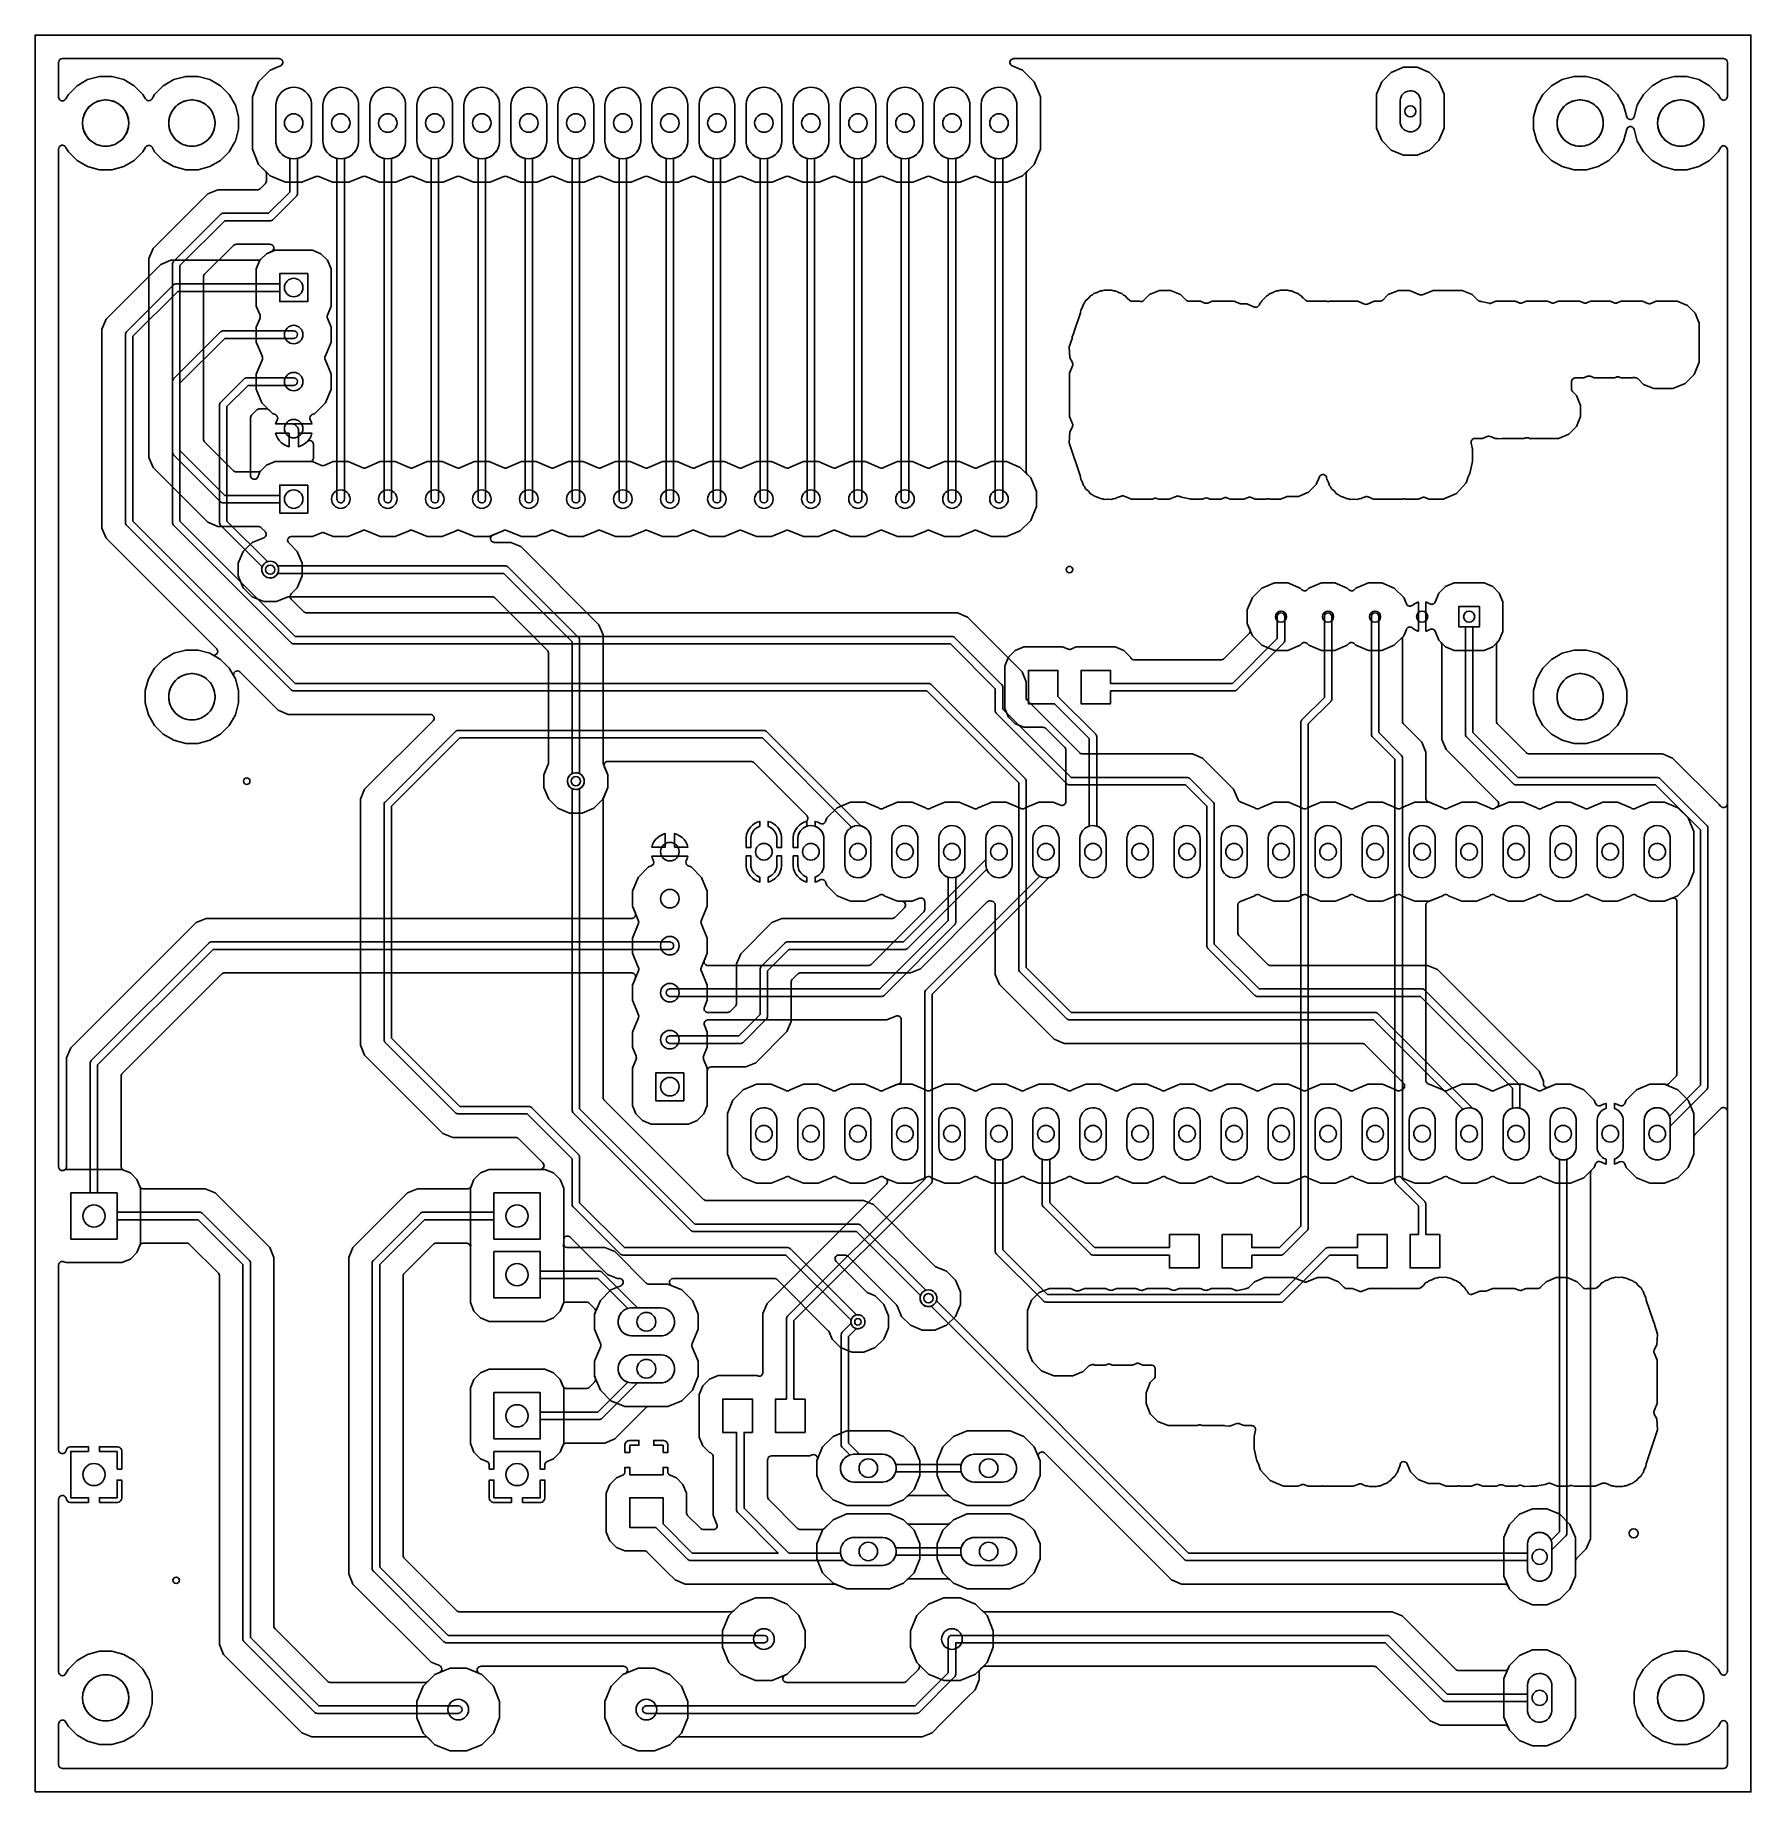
# Model space of a CAD drawing. Header units: millimetres. Extents: x 0 to 92.7, y 0 to 94.9.
import ezdxf

# ---------------------------------------------------------------- set-up
doc = ezdxf.new("R2010")
doc.units = ezdxf.units.MM

msp = doc.modelspace()

# ---------------------------------------------------------------- linework, layer by layer
at = {"layer": '16_copper'}
for points in [[(91.218, 1.27), (91.218, 1.27, 0.366019), (91.417, 1.441), (91.42, 1.473), (91.42, 3.646), (91.42, 3.647), (91.42, 3.647, 0.704924), (91.059, 3.775), (91.041, 3.748), (90.916, 3.533), (90.447, 3.063), (89.873, 2.732), (89.232, 2.56), (88.568, 2.56), (87.927, 2.732), (87.353, 3.063), (86.883, 3.533), (86.552, 4.107), (86.38, 4.748), (86.38, 5.412), (86.552, 6.053), (86.883, 6.627), (87.353, 7.097), (87.927, 7.428), (88.568, 7.6), (89.232, 7.6), (89.873, 7.428), (90.447, 7.097), (90.916, 6.627), (91.041, 6.412), (91.041, 6.412), (91.041, 6.411, 0.70493), (91.417, 6.481), (91.42, 6.514), (91.42, 88.736), (91.42, 88.737), (91.42, 88.737, 0.704924), (91.059, 88.865), (91.041, 88.838), (90.916, 88.623), (90.447, 88.153), (89.873, 87.822), (89.232, 87.65), (88.568, 87.65), (87.927, 87.822), (87.353, 88.153), (86.883, 88.623), (86.552, 89.197), (86.381, 89.833), (86.381, 89.834), (86.381, 89.834, 0.704927), (86, 89.864), (85.989, 89.833), (85.818, 89.197), (85.793, 89.153, 0.000046), (85.793, 89.153), (85.487, 88.623), (85.017, 88.153), (84.443, 87.822), (83.802, 87.65), (83.138, 87.65), (82.497, 87.822), (81.923, 88.153), (81.453, 88.623), (81.122, 89.197), (80.95, 89.838), (80.95, 90.502), (81.122, 91.143), (81.265, 91.39), (81.265, 91.39), (81.265, 91.39), (81.382, 91.593), (81.382, 91.593), (81.382, 91.593), (81.453, 91.717), (81.923, 92.187), (82.497, 92.518), (83.138, 92.69), (83.802, 92.69), (84.443, 92.518), (85.017, 92.187), (85.487, 91.717), (85.818, 91.143), (85.989, 90.507), (85.989, 90.506), (85.989, 90.506, 0.704923), (86.37, 90.476), (86.381, 90.507), (86.552, 91.143), (86.695, 91.39), (86.695, 91.39), (86.695, 91.39), (86.812, 91.593), (86.812, 91.593), (86.812, 91.593), (86.883, 91.717), (87.353, 92.187), (87.927, 92.518), (88.568, 92.69), (89.232, 92.69), (89.873, 92.518), (90.447, 92.187), (90.916, 91.717), (91.041, 91.502), (91.041, 91.502), (91.041, 91.501, 0.70493), (91.417, 91.571), (91.42, 91.604), (91.42, 93.447), (91.42, 93.448), (91.42, 93.448, 0.366019), (91.249, 93.647), (91.217, 93.65), (52.861, 93.65), (52.848, 93.649), (52.834, 93.648, 0.704923), (52.755, 93.274), (52.759, 93.272), (52.762, 93.269), (52.771, 93.265), (52.783, 93.259), (53.336, 93.03), (53.965, 92.401), (54.305, 91.58), (54.305, 88.76), (53.965, 87.939), (53.336, 87.31), (52.515, 86.97), (51.625, 86.97), (50.878, 87.279), (50.868, 87.282), (50.859, 87.286, 0.132341), (50.753, 87.289), (50.745, 87.287, 0.018108), (50.731, 87.282), (50.722, 87.279), (49.975, 86.97), (49.085, 86.97), (48.338, 87.279), (48.328, 87.282), (48.319, 87.286, 0.132341), (48.213, 87.289), (48.205, 87.287, 0.018108), (48.191, 87.282), (48.182, 87.279), (47.435, 86.97), (46.545, 86.97), (45.798, 87.279), (45.788, 87.282), (45.779, 87.286, 0.132341), (45.673, 87.289), (45.665, 87.287, 0.018108), (45.651, 87.282), (45.642, 87.279), (44.895, 86.97), (44.005, 86.97), (43.258, 87.279), (43.248, 87.282), (43.239, 87.286, 0.132341), (43.133, 87.289), (43.125, 87.287, 0.018108), (43.111, 87.282), (43.102, 87.279), (42.355, 86.97), (41.465, 86.97), (40.718, 87.279), (40.708, 87.282), (40.699, 87.286, 0.132341), (40.593, 87.289), (40.585, 87.287, 0.018108), (40.571, 87.282), (40.562, 87.279), (39.815, 86.97), (38.925, 86.97), (38.178, 87.279), (38.168, 87.282), (38.159, 87.286, 0.132341), (38.053, 87.289), (38.045, 87.287, 0.018108), (38.031, 87.282), (38.022, 87.279), (37.275, 86.97), (36.385, 86.97), (35.638, 87.279), (35.628, 87.282), (35.619, 87.286, 0.132341), (35.513, 87.289), (35.505, 87.287, 0.018108), (35.491, 87.282), (35.482, 87.279), (34.735, 86.97), (33.845, 86.97), (33.098, 87.279), (33.088, 87.282), (33.079, 87.286, 0.132341), (32.973, 87.289), (32.965, 87.287, 0.018108), (32.951, 87.282), (32.942, 87.279), (32.195, 86.97), (31.305, 86.97), (30.558, 87.279), (30.548, 87.282), (30.539, 87.286, 0.132341), (30.433, 87.289), (30.425, 87.287, 0.018108), (30.411, 87.282), (30.402, 87.279), (29.655, 86.97), (28.765, 86.97), (28.018, 87.279), (28.008, 87.282), (27.999, 87.286, 0.132341), (27.893, 87.289), (27.885, 87.287, 0.018108), (27.871, 87.282), (27.862, 87.279), (27.115, 86.97), (26.225, 86.97), (25.478, 87.279), (25.468, 87.282), (25.459, 87.286, 0.132341), (25.353, 87.289), (25.345, 87.287, 0.018108), (25.331, 87.282), (25.322, 87.279), (24.575, 86.97), (23.685, 86.97), (22.938, 87.279), (22.928, 87.282), (22.919, 87.286, 0.132341), (22.813, 87.289), (22.805, 87.287, 0.018104), (22.791, 87.282), (22.782, 87.279), (22.035, 86.97), (21.145, 86.97), (20.398, 87.279), (20.388, 87.282), (20.379, 87.286, 0.132341), (20.273, 87.289), (20.265, 87.287, 0.018104), (20.251, 87.282), (20.242, 87.279), (19.495, 86.97), (18.605, 86.97), (17.858, 87.279), (17.848, 87.282), (17.839, 87.286, 0.132341), (17.733, 87.289), (17.725, 87.287, 0.018104), (17.711, 87.282), (17.702, 87.279), (16.955, 86.97), (16.065, 86.97), (15.318, 87.279), (15.308, 87.282), (15.299, 87.286, 0.132341), (15.193, 87.289), (15.185, 87.287, 0.018104), (15.171, 87.282), (15.162, 87.279), (14.415, 86.97), (13.525, 86.97), (12.704, 87.31), (12.075, 87.939), (11.735, 88.76), (11.735, 91.58), (12.075, 92.401), (12.704, 93.03), (13.257, 93.259), (13.269, 93.265), (13.281, 93.271, 0.70493), (13.211, 93.647), (13.207, 93.648), (13.203, 93.649), (13.193, 93.649), (13.179, 93.65), (1.473, 93.65), (1.472, 93.65), (1.472, 93.65, 0.366019), (1.273, 93.479), (1.27, 93.447), (1.27, 91.569), (1.27, 91.569), (1.27, 91.568, 0.704924), (1.631, 91.441), (1.649, 91.467), (1.794, 91.717), (2.263, 92.187), (2.837, 92.518), (3.478, 92.69), (4.142, 92.69), (4.783, 92.518), (5.357, 92.187), (5.826, 91.717), (5.964, 91.479), (5.964, 91.479), (5.965, 91.478, 0.523728), (6.298, 91.453), (6.316, 91.479), (6.382, 91.593), (6.382, 91.593), (6.382, 91.593), (6.453, 91.717), (6.923, 92.187), (7.497, 92.518), (8.138, 92.69), (8.802, 92.69), (9.443, 92.518), (10.017, 92.187), (10.487, 91.717), (10.818, 91.143), (10.99, 90.502), (10.99, 89.838), (10.818, 89.197), (10.793, 89.153, 0.000046), (10.793, 89.153), (10.487, 88.623), (10.017, 88.153), (9.443, 87.822), (8.802, 87.65), (8.138, 87.65), (7.497, 87.822), (6.923, 88.153), (6.453, 88.623), (6.316, 88.861), (6.316, 88.861), (6.315, 88.862, 0.523725), (5.982, 88.887), (5.964, 88.861), (5.826, 88.623), (5.357, 88.153), (4.783, 87.822), (4.142, 87.65), (3.478, 87.65), (2.837, 87.822), (2.263, 88.153), (1.794, 88.623), (1.649, 88.873), (1.649, 88.873), (1.649, 88.873), (1.64, 88.886), (1.629, 88.902, 0.642164), (1.273, 88.803), (1.27, 88.771), (1.27, 33.772), (1.27, 33.767), (1.27, 33.762, 0.469056), (1.52, 33.575), (1.535, 33.579), (1.545, 33.582), (1.548, 33.584), (1.551, 33.585), (1.672, 33.635), (4.678, 33.635), (5.144, 33.442), (5.502, 33.084), (5.656, 32.713), (5.662, 32.7), (5.668, 32.687, 0.222881), (5.811, 32.59), (5.815, 32.59), (5.818, 32.589), (5.828, 32.589), (5.843, 32.587), (9.183, 32.587), (9.724, 32.363), (12.678, 29.409), (12.902, 28.868), (12.902, 8.949), (12.903, 8.939), (12.903, 8.929, 0.132342), (12.941, 8.83), (12.946, 8.824, 0.018024), (12.956, 8.812), (12.962, 8.805), (15.79, 5.977), (15.798, 5.97), (15.805, 5.963, 0.132344), (15.902, 5.92), (15.91, 5.919, 0.018059), (15.925, 5.918), (15.934, 5.917), (21.087, 5.917), (21.097, 5.918), (21.107, 5.918, 0.132342), (21.206, 5.956), (21.213, 5.961, 0.018024), (21.224, 5.971), (21.231, 5.977), (21.594, 6.34), (21.844, 6.444), (21.853, 6.448, 0.651743), (21.844, 6.819), (21.391, 7.007), (17.167, 11.231), (16.943, 11.772), (16.943, 28.868), (17.167, 29.409), (20.121, 32.363), (20.662, 32.587), (23.367, 32.587), (23.381, 32.589), (23.395, 32.589, 0.222878), (23.54, 32.684), (23.541, 32.687), (23.543, 32.69), (23.548, 32.699), (23.554, 32.713), (23.708, 33.084), (24.066, 33.442), (24.532, 33.635), (27.291, 33.635), (27.3, 33.636, 0.651699), (27.435, 33.982), (26.119, 35.297), (26.112, 35.304), (26.104, 35.311, 0.132344), (26.008, 35.354), (25.999, 35.355, 0.018059), (25.985, 35.356), (25.976, 35.357), (22.567, 35.357), (22.026, 35.581), (17.801, 39.806), (17.577, 40.347), (17.577, 53.633), (17.801, 54.174), (21.497, 57.87), (21.503, 57.877, 0.651678), (21.353, 58.217), (13.677, 58.217), (13.136, 58.441), (12.693, 58.884), (11.069, 60.508), (11.062, 60.514, 0.810132), (10.739, 60.283), (10.742, 60.276), (10.746, 60.27), (10.749, 60.263), (10.818, 60.143), (10.99, 59.502), (10.99, 58.838), (10.818, 58.197), (10.487, 57.623), (10.017, 57.153), (9.443, 56.822), (8.802, 56.65), (8.138, 56.65), (7.497, 56.822), (6.923, 57.153), (6.453, 57.623), (6.122, 58.197), (5.95, 58.838), (5.95, 59.502), (6.122, 60.143), (6.33, 60.504), (6.33, 60.504), (6.33, 60.504), (6.453, 60.717), (6.923, 61.187), (7.018, 61.241), (7.018, 61.241), (7.018, 61.241), (7.497, 61.518), (8.138, 61.69), (8.802, 61.69), (9.443, 61.518), (9.563, 61.449), (9.571, 61.445, 0.810165), (9.823, 61.751), (9.818, 61.758), (9.813, 61.763), (9.808, 61.769), (3.831, 67.746), (3.607, 68.287), (3.607, 79.033), (3.831, 79.574), (6.786, 82.529), (7.327, 82.753), (12.055, 82.753), (12.065, 82.754), (12.075, 82.754, 0.132342), (12.174, 82.792), (12.18, 82.797, 0.018024), (12.192, 82.807), (12.199, 82.813), (12.497, 83.111), (12.963, 83.304), (14.977, 83.304), (15.443, 83.111), (15.801, 82.753), (15.994, 82.287), (15.994, 80.273), (15.792, 79.786), (15.789, 79.776), (15.785, 79.767, 0.132341), (15.782, 79.661), (15.785, 79.653, 0.018104), (15.789, 79.639), (15.789, 79.638), (15.791, 79.634), (15.791, 79.633), (15.792, 79.63), (15.994, 79.143), (15.994, 78.337), (15.682, 77.585), (15.682, 77.585, 0.290661), (15.68, 77.36), (15.682, 77.356), (15.994, 76.603), (15.994, 75.797), (15.686, 75.053), (15.117, 74.484), (14.96, 74.419), (14.953, 74.415, 0.378372), (14.845, 74.169), (14.848, 74.16), (14.851, 74.152), (14.854, 74.147), (14.857, 74.139), (14.904, 74.047), (14.949, 73.91), (14.017, 73.91), (14.016, 73.91), (14.015, 73.91, 0.037338), (13.98, 73.907), (13.97, 73.904), (13.957, 73.907, 0.002034), (13.955, 73.907), (13.923, 73.91), (12.991, 73.91), (13.036, 74.047), (13.083, 74.139, 0.390782), (13.008, 74.405), (13, 74.409), (12.993, 74.413), (12.987, 74.416), (12.98, 74.419), (12.823, 74.484), (12.64, 74.667), (12.633, 74.674), (12.625, 74.681, 0.132344), (12.529, 74.724), (12.521, 74.725, 0.018059), (12.506, 74.726), (12.497, 74.727), (12.124, 74.727), (12.114, 74.726), (12.104, 74.726, 0.132342), (12.005, 74.688), (11.999, 74.683, 0.018024), (11.988, 74.673), (11.981, 74.667), (11.693, 74.379), (11.686, 74.372), (11.679, 74.364, 0.132344), (11.636, 74.268), (11.635, 74.259, 0.018059), (11.634, 74.245), (11.633, 74.236), (11.633, 71.123), (11.634, 71.109), (11.635, 71.096, 0.704925), (12.009, 71.016), (12.011, 71.02), (12.014, 71.024), (12.018, 71.033), (12.024, 71.045), (12.139, 71.323), (12.497, 71.681), (12.963, 71.874), (14.977, 71.874), (15.464, 71.672), (15.474, 71.669), (15.483, 71.665, 0.132341), (15.589, 71.662), (15.597, 71.665, 0.018104), (15.611, 71.669), (15.62, 71.672), (16.107, 71.874), (16.913, 71.874), (17.665, 71.562), (17.665, 71.562, 0.257634), (17.869, 71.547), (17.883, 71.556), (17.894, 71.562), (18.647, 71.874), (19.453, 71.874), (20.205, 71.562), (20.205, 71.562, 0.257634), (20.409, 71.547), (20.423, 71.556), (20.434, 71.562), (21.187, 71.874), (21.993, 71.874), (22.745, 71.562), (22.745, 71.562, 0.257634), (22.949, 71.547), (22.963, 71.556), (22.974, 71.562), (23.727, 71.874), (24.533, 71.874), (25.285, 71.562), (25.285, 71.562, 0.257634), (25.489, 71.547), (25.503, 71.556), (25.514, 71.562), (26.267, 71.874), (27.073, 71.874), (27.825, 71.562), (27.825, 71.562, 0.257634), (28.029, 71.547), (28.043, 71.556), (28.054, 71.562), (28.807, 71.874), (29.613, 71.874), (30.365, 71.562), (30.365, 71.562, 0.257634), (30.569, 71.547), (30.583, 71.556), (30.594, 71.562), (31.347, 71.874), (32.153, 71.874), (32.905, 71.562), (32.905, 71.562, 0.257634), (33.109, 71.547), (33.123, 71.556), (33.134, 71.562), (33.887, 71.874), (34.693, 71.874), (35.445, 71.562), (35.445, 71.562, 0.257634), (35.649, 71.547), (35.663, 71.556), (35.674, 71.562), (36.427, 71.874), (37.233, 71.874), (37.985, 71.562), (37.985, 71.562, 0.257634), (38.189, 71.547), (38.203, 71.556), (38.214, 71.562), (38.967, 71.874), (39.773, 71.874), (40.525, 71.562), (40.525, 71.562, 0.257634), (40.729, 71.547), (40.743, 71.556), (40.754, 71.562), (41.507, 71.874), (42.313, 71.874), (43.065, 71.562), (43.065, 71.562, 0.257634), (43.269, 71.547), (43.283, 71.556), (43.294, 71.562), (44.047, 71.874), (44.853, 71.874), (45.605, 71.562), (45.605, 71.562, 0.257634), (45.809, 71.547), (45.823, 71.556), (45.834, 71.562), (46.587, 71.874), (47.393, 71.874), (48.145, 71.562), (48.145, 71.562, 0.257634), (48.349, 71.547), (48.363, 71.556), (48.374, 71.562), (49.127, 71.874), (49.933, 71.874), (50.685, 71.562), (50.685, 71.562, 0.257634), (50.889, 71.547), (50.903, 71.556), (50.914, 71.562), (51.667, 71.874), (52.473, 71.874), (53.217, 71.566), (53.786, 70.996), (54.094, 70.253), (54.094, 69.447), (53.786, 68.703), (53.217, 68.134), (52.473, 67.826), (51.667, 67.826), (50.915, 68.138), (50.915, 68.138, 0.257636), (50.711, 68.153), (50.697, 68.144), (50.686, 68.138), (49.933, 67.826), (49.127, 67.826), (48.375, 68.138), (48.375, 68.138, 0.257636), (48.171, 68.153), (48.157, 68.144), (48.146, 68.138), (47.393, 67.826), (46.587, 67.826), (45.835, 68.138), (45.835, 68.138, 0.257636), (45.631, 68.153), (45.617, 68.144), (45.606, 68.138), (44.853, 67.826), (44.047, 67.826), (43.295, 68.138), (43.295, 68.138, 0.257636), (43.091, 68.153), (43.077, 68.144), (43.066, 68.138), (42.313, 67.826), (41.507, 67.826), (40.755, 68.138), (40.755, 68.138, 0.257636), (40.551, 68.153), (40.537, 68.144), (40.526, 68.138), (39.773, 67.826), (38.967, 67.826), (38.215, 68.138), (38.215, 68.138, 0.257636), (38.011, 68.153), (37.997, 68.144), (37.986, 68.138), (37.233, 67.826), (36.427, 67.826), (35.675, 68.138), (35.675, 68.138, 0.257636), (35.471, 68.153), (35.457, 68.144), (35.446, 68.138), (34.693, 67.826), (33.887, 67.826), (33.135, 68.138), (33.135, 68.138, 0.257636), (32.931, 68.153), (32.917, 68.144), (32.906, 68.138), (32.153, 67.826), (31.347, 67.826), (30.595, 68.138), (30.595, 68.138, 0.257636), (30.391, 68.153), (30.377, 68.144), (30.366, 68.138), (29.613, 67.826), (28.807, 67.826), (28.055, 68.138), (28.055, 68.138, 0.257636), (27.851, 68.153), (27.837, 68.144), (27.826, 68.138), (27.073, 67.826), (26.267, 67.826), (25.515, 68.138), (25.515, 68.138, 0.257636), (25.311, 68.153), (25.297, 68.144), (25.286, 68.138), (24.533, 67.826), (23.727, 67.826), (22.975, 68.138), (22.975, 68.138, 0.257636), (22.771, 68.153), (22.757, 68.144), (22.746, 68.138), (21.993, 67.826), (21.187, 67.826), (20.435, 68.138), (20.435, 68.138, 0.257636), (20.231, 68.153), (20.217, 68.144), (20.206, 68.138), (19.453, 67.826), (18.647, 67.826), (17.895, 68.138), (17.895, 68.138, 0.257636), (17.691, 68.153), (17.677, 68.144), (17.666, 68.138), (16.913, 67.826), (16.107, 67.826), (15.62, 68.028), (15.61, 68.031), (15.601, 68.035, 0.132341), (15.495, 68.038), (15.487, 68.035, 0.018104), (15.473, 68.031), (15.464, 68.028), (14.977, 67.826), (13.842, 67.826), (13.832, 67.825, 0.651699), (13.698, 67.479), (14.161, 67.016), (14.423, 66.383), (14.423, 65.697), (14.161, 65.064), (13.834, 64.737), (13.833, 64.736), (13.833, 64.736, 0.366016), (13.813, 64.474), (13.834, 64.45), (14.521, 63.763), (14.528, 63.756), (14.536, 63.749, 0.132344), (14.632, 63.706), (14.641, 63.705, 0.018059), (14.655, 63.704), (14.664, 63.703), (49.823, 63.703), (50.364, 63.479), (53.319, 60.524), (53.543, 59.983), (53.543, 59.114), (53.544, 59.104), (53.544, 59.094, 0.132342), (53.582, 58.995), (53.587, 58.989, 0.018024), (53.597, 58.978), (53.603, 58.971), (56.431, 56.143), (56.438, 56.136), (56.446, 56.129, 0.132344), (56.542, 56.086), (56.551, 56.085, 0.018059), (56.565, 56.084), (56.574, 56.083), (62.523, 56.083), (63.064, 55.859), (64.749, 54.174), (64.985, 53.603), (64.992, 53.591), (64.998, 53.578, 0.008427), (65.002, 53.572), (65.011, 53.56), (65.019, 53.549, 0.163127), (65.141, 53.481), (65.145, 53.48), (65.148, 53.48), (65.158, 53.479), (65.16, 53.479), (65.888, 53.177), (65.896, 53.169, 0.294382), (66.111, 53.124), (66.127, 53.129), (66.128, 53.13), (66.129, 53.13, 0.039181), (66.159, 53.148), (66.184, 53.169), (66.192, 53.177), (66.917, 53.478), (67.703, 53.478), (68.428, 53.177), (68.436, 53.169, 0.294382), (68.651, 53.124), (68.667, 53.129), (68.668, 53.13), (68.669, 53.13, 0.039181), (68.699, 53.148), (68.724, 53.169), (68.732, 53.177), (69.457, 53.478), (70.243, 53.478), (70.968, 53.177), (70.976, 53.169, 0.294382), (71.191, 53.124), (71.207, 53.129), (71.208, 53.13), (71.209, 53.13, 0.039181), (71.239, 53.148), (71.264, 53.169), (71.272, 53.177), (71.997, 53.478), (72.783, 53.478), (73.508, 53.177), (73.516, 53.169, 0.294382), (73.731, 53.124), (73.747, 53.129), (73.748, 53.13), (73.749, 53.13, 0.039181), (73.779, 53.148), (73.804, 53.169), (73.812, 53.177), (74.537, 53.478), (75.323, 53.478), (76.048, 53.177), (76.056, 53.169, 0.294382), (76.271, 53.124), (76.287, 53.129), (76.288, 53.13), (76.289, 53.13, 0.039181), (76.319, 53.148), (76.344, 53.169), (76.352, 53.177), (77.077, 53.478), (77.863, 53.478), (78.588, 53.177), (78.596, 53.169, 0.294382), (78.811, 53.124), (78.827, 53.129), (78.828, 53.13), (78.829, 53.13, 0.039181), (78.859, 53.148), (78.884, 53.169), (78.892, 53.177), (79.617, 53.478), (80.403, 53.478), (81.128, 53.177), (81.136, 53.169, 0.294382), (81.351, 53.124), (81.367, 53.129), (81.368, 53.13), (81.369, 53.13, 0.039181), (81.399, 53.148), (81.424, 53.169), (81.432, 53.177), (82.157, 53.478), (82.943, 53.478), (83.668, 53.177), (83.676, 53.169, 0.294382), (83.891, 53.124), (83.907, 53.129), (83.908, 53.13), (83.909, 53.13, 0.039181), (83.939, 53.148), (83.964, 53.169), (83.972, 53.177), (84.697, 53.478), (85.483, 53.478), (86.208, 53.177), (86.216, 53.169, 0.294201), (86.431, 53.124), (86.447, 53.129), (86.448, 53.13), (86.449, 53.13, 0.039183), (86.479, 53.148), (86.504, 53.169), (86.512, 53.177), (87.237, 53.478), (88.023, 53.478), (88.748, 53.177), (89.303, 52.622), (89.604, 51.897), (89.604, 49.703), (89.303, 48.978), (88.748, 48.423), (88.023, 48.122), (87.237, 48.122), (86.512, 48.423), (86.504, 48.431, 0.294382), (86.289, 48.476), (86.273, 48.471), (86.272, 48.47), (86.271, 48.47, 0.039181), (86.241, 48.452), (86.216, 48.431), (86.208, 48.423), (85.483, 48.122), (84.697, 48.122), (83.972, 48.423), (83.964, 48.431, 0.294201), (83.749, 48.476), (83.733, 48.471), (83.732, 48.47), (83.731, 48.47, 0.039183), (83.701, 48.452), (83.676, 48.431), (83.668, 48.423), (82.943, 48.122), (82.157, 48.122), (81.432, 48.423), (81.424, 48.431, 0.294201), (81.209, 48.476), (81.193, 48.471), (81.192, 48.47), (81.191, 48.47, 0.039183), (81.161, 48.452), (81.136, 48.431), (81.128, 48.423), (80.403, 48.122), (79.617, 48.122), (78.892, 48.423), (78.884, 48.431, 0.294201), (78.669, 48.476), (78.653, 48.471), (78.652, 48.47), (78.651, 48.47, 0.039183), (78.621, 48.452), (78.596, 48.431), (78.588, 48.423), (77.863, 48.122), (77.077, 48.122), (76.352, 48.423), (76.344, 48.431, 0.294201), (76.129, 48.476), (76.113, 48.471), (76.112, 48.47), (76.111, 48.47, 0.039183), (76.081, 48.452), (76.056, 48.431), (76.048, 48.423), (75.323, 48.122), (74.537, 48.122), (73.812, 48.423), (73.804, 48.431, 0.294201), (73.589, 48.476), (73.573, 48.471), (73.572, 48.47), (73.571, 48.47, 0.039183), (73.541, 48.452), (73.516, 48.431), (73.508, 48.423), (72.783, 48.122), (71.997, 48.122), (71.272, 48.423), (71.264, 48.431, 0.294201), (71.049, 48.476), (71.033, 48.471), (71.032, 48.47), (71.031, 48.47, 0.039183), (71.001, 48.452), (70.976, 48.431), (70.968, 48.423), (70.243, 48.122), (69.457, 48.122), (68.732, 48.423), (68.724, 48.431, 0.294201), (68.509, 48.476), (68.493, 48.471), (68.492, 48.47), (68.491, 48.47, 0.039183), (68.461, 48.452), (68.436, 48.431), (68.428, 48.423), (67.703, 48.122), (66.917, 48.122), (66.192, 48.423), (66.184, 48.431, 0.294201), (65.969, 48.476), (65.953, 48.471), (65.952, 48.47), (65.951, 48.47, 0.039183), (65.921, 48.452), (65.896, 48.431), (65.888, 48.423), (65.159, 48.12), (65.158, 48.12), (65.141, 48.119, 0.319275), (64.976, 47.951), (64.973, 47.919), (64.973, 46.414), (64.974, 46.404), (64.974, 46.394, 0.132342), (65.012, 46.295), (65.017, 46.289, 0.018024), (65.027, 46.278), (65.033, 46.271), (66.591, 44.713), (66.598, 44.706), (66.606, 44.699, 0.132344), (66.702, 44.656), (66.711, 44.655, 0.018059), (66.725, 44.654), (66.734, 44.653), (75.223, 44.653), (75.764, 44.429), (81.259, 38.934), (81.483, 38.393), (81.483, 38.263), (81.484, 38.258), (81.483, 38.253, 0.469056), (81.733, 38.065), (81.748, 38.07), (81.758, 38.073), (81.761, 38.074), (81.764, 38.075), (82.157, 38.238), (82.943, 38.238), (83.668, 37.937), (84.223, 37.382), (84.305, 37.185), (84.309, 37.177, 0.378372), (84.555, 37.07), (84.564, 37.073), (84.572, 37.076), (84.578, 37.079), (84.585, 37.082), (84.722, 37.152), (84.865, 37.198), (84.865, 36.931), (84.853, 36.928, 0.303347), (84.386, 36.299), (84.386, 34.821), (84.393, 34.753, 0.276738), (84.853, 34.192), (84.865, 34.189), (84.865, 33.922), (84.722, 33.968), (84.585, 34.038), (84.577, 34.041, 0.378369), (84.32, 33.964), (84.315, 33.955), (84.311, 33.948), (84.309, 33.942), (84.305, 33.935), (84.223, 33.738), (83.668, 33.183), (82.943, 32.882), (82.157, 32.882), (81.432, 33.183), (81.424, 33.191, 0.294201), (81.209, 33.236), (81.193, 33.231), (81.192, 33.23), (81.191, 33.23, 0.039183), (81.161, 33.212), (81.136, 33.191), (81.128, 33.183), (80.403, 32.882), (79.617, 32.882), (78.892, 33.183), (78.884, 33.191, 0.294382), (78.669, 33.236), (78.653, 33.231), (78.652, 33.23), (78.651, 33.23, 0.039181), (78.621, 33.212), (78.596, 33.191), (78.588, 33.183), (77.863, 32.882), (77.077, 32.882), (76.352, 33.183), (76.344, 33.191, 0.294382), (76.129, 33.236), (76.113, 33.231), (76.112, 33.23), (76.111, 33.23, 0.039181), (76.081, 33.212), (76.056, 33.191), (76.048, 33.183), (75.323, 32.882), (74.537, 32.882), (73.812, 33.183), (73.804, 33.191, 0.294382), (73.589, 33.236), (73.573, 33.231), (73.572, 33.23), (73.571, 33.23, 0.039181), (73.541, 33.212), (73.516, 33.191), (73.508, 33.183), (72.783, 32.882), (71.997, 32.882), (71.272, 33.183), (71.264, 33.191, 0.294382), (71.049, 33.236), (71.033, 33.231), (71.032, 33.23), (71.031, 33.23, 0.039181), (71.001, 33.212), (70.976, 33.191), (70.968, 33.183), (70.243, 32.882), (69.457, 32.882), (68.732, 33.183), (68.724, 33.191, 0.294382), (68.509, 33.236), (68.493, 33.231), (68.492, 33.23), (68.491, 33.23, 0.039181), (68.461, 33.212), (68.436, 33.191), (68.428, 33.183), (67.703, 32.882), (66.917, 32.882), (66.192, 33.183), (66.184, 33.191, 0.294382), (65.969, 33.236), (65.953, 33.231), (65.952, 33.23), (65.951, 33.23, 0.039181), (65.921, 33.212), (65.896, 33.191), (65.888, 33.183), (65.163, 32.882), (64.377, 32.882), (63.652, 33.183), (63.644, 33.191, 0.294382), (63.429, 33.236), (63.413, 33.231), (63.412, 33.23), (63.411, 33.23, 0.039181), (63.381, 33.212), (63.356, 33.191), (63.348, 33.183), (62.623, 32.882), (61.837, 32.882), (61.112, 33.183), (61.104, 33.191, 0.294382), (60.889, 33.236), (60.873, 33.231), (60.872, 33.23), (60.871, 33.23, 0.039181), (60.841, 33.212), (60.816, 33.191), (60.808, 33.183), (60.083, 32.882), (59.297, 32.882), (58.572, 33.183), (58.564, 33.191, 0.294382), (58.349, 33.236), (58.333, 33.231), (58.332, 33.23), (58.331, 33.23, 0.039181), (58.301, 33.212), (58.276, 33.191), (58.268, 33.183), (57.543, 32.882), (56.757, 32.882), (56.032, 33.183), (56.024, 33.191, 0.294382), (55.809, 33.236), (55.793, 33.231), (55.792, 33.23), (55.791, 33.23, 0.039181), (55.761, 33.212), (55.736, 33.191), (55.728, 33.183), (55.003, 32.882), (54.217, 32.882), (53.492, 33.183), (53.484, 33.191, 0.294382), (53.269, 33.236), (53.253, 33.231), (53.252, 33.23), (53.251, 33.23, 0.039181), (53.221, 33.212), (53.196, 33.191), (53.188, 33.183), (52.463, 32.882), (51.677, 32.882), (50.952, 33.183), (50.944, 33.191, 0.294382), (50.729, 33.236), (50.713, 33.231), (50.712, 33.23), (50.711, 33.23, 0.039181), (50.681, 33.212), (50.656, 33.191), (50.648, 33.183), (49.923, 32.882), (49.137, 32.882), (48.412, 33.183), (48.404, 33.191, 0.294382), (48.189, 33.236), (48.173, 33.231), (48.172, 33.23), (48.171, 33.23, 0.039181), (48.141, 33.212), (48.116, 33.191), (48.108, 33.183), (47.383, 32.882), (46.597, 32.882), (45.872, 33.183), (45.864, 33.191, 0.294382), (45.649, 33.236), (45.633, 33.231), (45.632, 33.23), (45.631, 33.23, 0.039181), (45.601, 33.212), (45.576, 33.191), (45.568, 33.183), (44.843, 32.882), (44.057, 32.882), (43.332, 33.183), (43.324, 33.191, 0.294382), (43.109, 33.236), (43.093, 33.231), (43.092, 33.23), (43.091, 33.23, 0.039181), (43.061, 33.212), (43.036, 33.191), (43.028, 33.183), (42.303, 32.882), (41.517, 32.882), (40.792, 33.183), (40.784, 33.191, 0.294382), (40.569, 33.236), (40.553, 33.231), (40.552, 33.23), (40.551, 33.23, 0.039181), (40.521, 33.212), (40.496, 33.191), (40.488, 33.183), (39.763, 32.882), (38.977, 32.882), (38.252, 33.183), (37.697, 33.738), (37.396, 34.463), (37.396, 36.657), (37.697, 37.382), (38.252, 37.937), (38.977, 38.238), (39.763, 38.238), (40.488, 37.937), (40.496, 37.929, 0.294201), (40.711, 37.884), (40.727, 37.889), (40.728, 37.89), (40.729, 37.89, 0.039183), (40.759, 37.908), (40.784, 37.929), (40.792, 37.937), (41.517, 38.238), (42.303, 38.238), (43.028, 37.937), (43.036, 37.929, 0.294201), (43.251, 37.884), (43.267, 37.889), (43.268, 37.89), (43.269, 37.89, 0.039183), (43.299, 37.908), (43.324, 37.929), (43.332, 37.937), (44.057, 38.238), (44.843, 38.238), (45.568, 37.937), (45.576, 37.929, 0.294201), (45.791, 37.884), (45.807, 37.889), (45.808, 37.89), (45.809, 37.89, 0.039183), (45.839, 37.908), (45.864, 37.929), (45.872, 37.937), (46.597, 38.238), (47.383, 38.238), (48.108, 37.937), (48.116, 37.929, 0.294201), (48.331, 37.884), (48.347, 37.889), (48.348, 37.89), (48.349, 37.89, 0.039183), (48.379, 37.908), (48.404, 37.929), (48.412, 37.937), (49.137, 38.238), (49.923, 38.238), (50.648, 37.937), (50.656, 37.929, 0.294201), (50.871, 37.884), (50.887, 37.889), (50.888, 37.89), (50.889, 37.89, 0.039183), (50.919, 37.908), (50.944, 37.929), (50.952, 37.937), (51.677, 38.238), (52.463, 38.238), (53.188, 37.937), (53.196, 37.929, 0.294201), (53.411, 37.884), (53.427, 37.889), (53.428, 37.89), (53.429, 37.89, 0.039183), (53.459, 37.908), (53.484, 37.929), (53.492, 37.937), (54.217, 38.238), (55.003, 38.238), (55.728, 37.937), (55.736, 37.929, 0.294201), (55.951, 37.884), (55.967, 37.889), (55.968, 37.89), (55.969, 37.89, 0.039183), (55.999, 37.908), (56.024, 37.929), (56.032, 37.937), (56.757, 38.238), (57.543, 38.238), (58.268, 37.937), (58.276, 37.929, 0.294201), (58.491, 37.884), (58.507, 37.889), (58.508, 37.89), (58.509, 37.89, 0.039183), (58.539, 37.908), (58.564, 37.929), (58.572, 37.937), (59.297, 38.238), (60.083, 38.238), (60.808, 37.937), (60.816, 37.929, 0.294201), (61.031, 37.884), (61.047, 37.889), (61.048, 37.89), (61.049, 37.89, 0.039183), (61.079, 37.908), (61.104, 37.929), (61.112, 37.937), (61.837, 38.238), (62.623, 38.238), (63.348, 37.937), (63.356, 37.929, 0.294201), (63.571, 37.884), (63.587, 37.889), (63.588, 37.89), (63.589, 37.89, 0.039183), (63.619, 37.908), (63.644, 37.929), (63.652, 37.937), (64.377, 38.238), (65.163, 38.238), (65.888, 37.937), (65.896, 37.929, 0.294201), (66.111, 37.884), (66.127, 37.889), (66.128, 37.89), (66.129, 37.89, 0.039183), (66.159, 37.908), (66.184, 37.929), (66.192, 37.937), (66.917, 38.238), (67.703, 38.238), (68.428, 37.937), (68.436, 37.929, 0.294201), (68.651, 37.884), (68.667, 37.889), (68.668, 37.89), (68.669, 37.89, 0.039183), (68.699, 37.908), (68.724, 37.929), (68.732, 37.937), (69.457, 38.238), (70.243, 38.238), (70.968, 37.937), (70.976, 37.929, 0.294201), (71.191, 37.884), (71.207, 37.889), (71.208, 37.89), (71.209, 37.89, 0.039183), (71.239, 37.908), (71.264, 37.929), (71.272, 37.937), (71.997, 38.238), (72.783, 38.238), (73.508, 37.937), (73.516, 37.929, 0.294201), (73.731, 37.884), (73.747, 37.889), (73.748, 37.89), (73.749, 37.89, 0.039183), (73.779, 37.908), (73.804, 37.929), (73.812, 37.937), (73.861, 37.958, 0.484381), (73.948, 38.265), (73.938, 38.276), (73.932, 38.284), (73.93, 38.287), (73.927, 38.289), (71.839, 40.377), (71.832, 40.384), (71.824, 40.391, 0.132344), (71.728, 40.434), (71.719, 40.435, 0.018059), (71.705, 40.436), (71.696, 40.437), (55.587, 40.437), (55.046, 40.661), (52.091, 43.616), (51.867, 44.157), (51.867, 47.919), (51.867, 47.92), (51.867, 47.92, 0.087944), (51.854, 47.99), (51.846, 48.006), (51.839, 48.021, 0.141685), (51.748, 48.103), (51.732, 48.11), (51.731, 48.11), (51.73, 48.111, 0.037715), (51.696, 48.119), (51.681, 48.121), (51.66, 48.129, 0.260385), (51.463, 48.106), (51.46, 48.104), (51.458, 48.102), (51.45, 48.095), (51.439, 48.085), (47.824, 44.471), (47.283, 44.247), (46.668, 44.247), (46.663, 44.248), (46.659, 44.247), (46.654, 44.248), (41.334, 44.248), (41.324, 44.247), (41.314, 44.247, 0.132342), (41.215, 44.209), (41.209, 44.204, 0.018024), (41.197, 44.194), (41.19, 44.188), (40.902, 43.9), (40.895, 43.892), (40.888, 43.885, 0.132344), (40.845, 43.788), (40.844, 43.78, 0.018059), (40.843, 43.765), (40.842, 43.756), (40.842, 41.617), (40.618, 41.076), (38.934, 39.392), (38.393, 39.168), (36.517, 39.168), (36.516, 39.168), (36.516, 39.168, 0.366019), (36.317, 38.997), (36.314, 38.965), (36.314, 37.093), (36.121, 36.627), (35.763, 36.269), (35.297, 36.076), (33.283, 36.076), (32.817, 36.269), (32.459, 36.627), (32.266, 37.093), (32.266, 39.107), (32.468, 39.594), (32.471, 39.604), (32.475, 39.613, 0.132341), (32.478, 39.719), (32.475, 39.727, 0.018104), (32.471, 39.741), (32.471, 39.742), (32.469, 39.746), (32.469, 39.747), (32.468, 39.75), (32.266, 40.237), (32.266, 41.043), (32.578, 41.795), (32.578, 41.795, 0.290674), (32.58, 42.02), (32.578, 42.024), (32.266, 42.777), (32.266, 43.583), (32.578, 44.335), (32.578, 44.335, 0.257634), (32.593, 44.539), (32.584, 44.553), (32.578, 44.564), (32.266, 45.317), (32.266, 46.123), (32.578, 46.875), (32.578, 46.875, 0.290674), (32.58, 47.1), (32.578, 47.104), (32.266, 47.857), (32.266, 48.663), (32.574, 49.407), (33.143, 49.976), (33.3, 50.041), (33.307, 50.045, 0.378372), (33.415, 50.291), (33.412, 50.3), (33.409, 50.308), (33.406, 50.313), (33.403, 50.321), (33.356, 50.413), (33.311, 50.55), (34.243, 50.55), (34.244, 50.55), (34.245, 50.55, 0.037338), (34.28, 50.553), (34.29, 50.556), (34.303, 50.553, 0.002034), (34.305, 50.553), (34.337, 50.55), (35.269, 50.55), (35.224, 50.413), (35.177, 50.321, 0.390782), (35.252, 50.055), (35.26, 50.051), (35.267, 50.046), (35.273, 50.044), (35.28, 50.041), (35.437, 49.976), (36.006, 49.407), (36.314, 48.663), (36.314, 47.857), (36.002, 47.105), (36.002, 47.105, 0.290646), (36, 46.88), (36.002, 46.876), (36.314, 46.123), (36.314, 45.317), (36.002, 44.565), (36.002, 44.565, 0.257636), (35.987, 44.361), (35.996, 44.347), (36.002, 44.336), (36.314, 43.583), (36.314, 42.777), (36.155, 42.393), (36.153, 42.389), (36.152, 42.385), (36.152, 42.384), (36.151, 42.384, 0.46906), (36.31, 42.115), (36.326, 42.114), (36.336, 42.112), (36.339, 42.113), (36.343, 42.112), (37.406, 42.112), (37.416, 42.113), (37.426, 42.113, 0.132342), (37.525, 42.151), (37.531, 42.156), (37.537, 42.16), (37.538, 42.161), (37.538, 42.161), (37.543, 42.166), (37.55, 42.172), (37.838, 42.46), (37.845, 42.468), (37.852, 42.475, 0.132344), (37.895, 42.572), (37.896, 42.58, 0.018059), (37.897, 42.595), (37.898, 42.604), (37.898, 44.743), (38.122, 45.284), (39.806, 46.968), (40.347, 47.192), (46.295, 47.192), (46.305, 47.193), (46.315, 47.193, 0.132342), (46.414, 47.231), (46.42, 47.236), (46.426, 47.24), (46.427, 47.241), (46.427, 47.241), (46.431, 47.246), (46.438, 47.252), (46.962, 47.775), (46.968, 47.782, 0.651678), (46.818, 48.122), (46.597, 48.122), (45.872, 48.423), (45.864, 48.431, 0.294201), (45.649, 48.476), (45.633, 48.471), (45.632, 48.47), (45.631, 48.47, 0.039183), (45.601, 48.452), (45.576, 48.431), (45.568, 48.423), (44.843, 48.122), (44.057, 48.122), (43.332, 48.423), (42.777, 48.978), (42.695, 49.175), (42.691, 49.183, 0.378372), (42.445, 49.29), (42.436, 49.287), (42.428, 49.284), (42.422, 49.281), (42.415, 49.278), (42.278, 49.208), (42.135, 49.162), (42.135, 49.429), (42.147, 49.432, 0.303347), (42.614, 50.061), (42.614, 51.539), (42.607, 51.607, 0.906348), (41.206, 51.539), (41.206, 51.025), (40.952, 51.025), (40.952, 51.579), (40.976, 51.728), (41.022, 51.872), (41.091, 52.006), (41.179, 52.128), (41.286, 52.235), (41.408, 52.323), (41.542, 52.392), (41.606, 52.413, 0.508864), (41.708, 52.725), (41.705, 52.729), (41.702, 52.733), (41.696, 52.74), (41.687, 52.75), (38.819, 55.617), (38.812, 55.624), (38.804, 55.631, 0.132344), (38.708, 55.674), (38.699, 55.675, 0.018059), (38.685, 55.676), (38.676, 55.677), (30.937, 55.677), (30.932, 55.676), (30.927, 55.677, 0.469056), (30.74, 55.427), (30.744, 55.412), (30.747, 55.402), (30.749, 55.399), (30.75, 55.396), (30.933, 54.953), (30.933, 54.267), (30.698, 53.699), (30.696, 53.693), (30.694, 53.688, 0.04389), (30.685, 53.653), (30.684, 53.639), (30.682, 53.63), (30.683, 53.626), (30.682, 53.621), (30.682, 37.524), (30.683, 37.514), (30.683, 37.504, 0.132342), (30.721, 37.405), (30.726, 37.399, 0.018024), (30.736, 37.387), (30.742, 37.38), (36.11, 32.012), (36.118, 32.005), (36.125, 31.998, 0.132344), (36.222, 31.955), (36.23, 31.954, 0.018059), (36.245, 31.953), (36.254, 31.952), (44.743, 31.952), (45.284, 31.728), (48.602, 28.41), (48.606, 28.407), (48.61, 28.402, 0.043887), (48.639, 28.381), (48.651, 28.375), (48.66, 28.37), (48.664, 28.368), (48.668, 28.366), (49.236, 28.131), (49.721, 27.646), (49.983, 27.013), (49.983, 26.327), (49.721, 25.694), (49.236, 25.209), (48.603, 24.947), (47.917, 24.947), (47.284, 25.209), (46.799, 25.694), (46.564, 26.262), (46.561, 26.267), (46.559, 26.273, 0.043889), (46.541, 26.304), (46.532, 26.314), (46.526, 26.322), (46.523, 26.325), (46.52, 26.328), (43.9, 28.948), (43.892, 28.955), (43.885, 28.962, 0.132344), (43.788, 29.005), (43.78, 29.006, 0.018059), (43.765, 29.007), (43.756, 29.008), (43.416, 29.008), (43.407, 29.007, 0.651699), (43.273, 28.661), (44.933, 27.001), (44.937, 26.997), (44.941, 26.993, 0.043887), (44.97, 26.972), (44.982, 26.965), (44.991, 26.96), (44.994, 26.959), (44.998, 26.957), (45.384, 26.797), (45.847, 26.334), (46.098, 25.728), (46.098, 25.072), (45.847, 24.466), (45.384, 24.003), (44.778, 23.752), (44.122, 23.752), (43.516, 24.003), (43.053, 24.466), (42.893, 24.852), (42.89, 24.857), (42.888, 24.862, 0.043889), (42.87, 24.893), (42.861, 24.903), (42.855, 24.911), (42.852, 24.914), (42.849, 24.917), (40.089, 27.677), (40.082, 27.684), (40.074, 27.691, 0.132344), (39.978, 27.734), (39.969, 27.735, 0.018059), (39.955, 27.736), (39.946, 27.737), (34.472, 27.737), (34.458, 27.736), (34.445, 27.735, 0.704923), (34.365, 27.361), (34.369, 27.359), (34.373, 27.356), (34.382, 27.352), (34.394, 27.346), (34.933, 27.123), (35.505, 26.551), (35.814, 25.804), (35.814, 24.996), (35.496, 24.228), (35.489, 24.216, 0.220875), (35.49, 24.041), (35.496, 24.031), (35.814, 23.264), (35.814, 22.456), (35.505, 21.709), (34.933, 21.137), (34.186, 20.828), (31.854, 20.828), (31.107, 21.137), (30.535, 21.709), (30.226, 22.456), (30.226, 23.264), (30.544, 24.032), (30.551, 24.044, 0.220879), (30.55, 24.219), (30.544, 24.229), (30.226, 24.996), (30.226, 25.804), (30.535, 26.551), (31.107, 27.123), (31.646, 27.346), (31.658, 27.352), (31.67, 27.358, 0.70493), (31.6, 27.734), (31.596, 27.735), (31.592, 27.735), (31.582, 27.736), (31.568, 27.737), (31.457, 27.737), (30.916, 27.961), (28.902, 29.975), (28.895, 29.981, 0.651678), (28.555, 29.831), (28.555, 29.612), (28.552, 29.605, 0.078446), (28.538, 29.544), (28.537, 29.536), (28.537, 29.526), (28.537, 29.516, 0.039624), (28.542, 29.48), (28.545, 29.473, 0.016792), (28.549, 29.459), (28.552, 29.45), (28.555, 29.443), (28.555, 26.437), (28.362, 25.971), (28.004, 25.613), (27.538, 25.42), (24.532, 25.42), (24.066, 25.613), (23.708, 25.971), (23.515, 26.437), (23.515, 29.44), (23.515, 29.44), (23.515, 29.441, 0.366019), (23.344, 29.64), (23.312, 29.643), (21.649, 29.643), (21.639, 29.642), (21.629, 29.642, 0.132342), (21.53, 29.604), (21.524, 29.599, 0.018024), (21.512, 29.589), (21.505, 29.583), (19.947, 28.025), (19.94, 28.017), (19.933, 28.01, 0.132344), (19.89, 27.913), (19.889, 27.905, 0.018059), (19.888, 27.89), (19.887, 27.881), (19.887, 12.759), (19.888, 12.749), (19.888, 12.739, 0.132342), (19.926, 12.64), (19.931, 12.634, 0.018024), (19.941, 12.622), (19.947, 12.615), (22.775, 9.787), (22.783, 9.78), (22.79, 9.773, 0.132344), (22.887, 9.73), (22.895, 9.729, 0.018059), (22.91, 9.728), (22.919, 9.727), (37.597, 9.727), (37.607, 9.728), (37.617, 9.728, 0.132342), (37.716, 9.766), (37.723, 9.771, 0.018024), (37.734, 9.781), (37.741, 9.787), (38.104, 10.15), (38.925, 10.49), (39.815, 10.49), (40.636, 10.15), (41.265, 9.521), (41.605, 8.7), (41.605, 7.81), (41.265, 6.989), (40.636, 6.36), (40.511, 6.308), (40.499, 6.302), (40.487, 6.296, 0.70493), (40.556, 5.92), (40.561, 5.92), (40.565, 5.919), (40.575, 5.918), (40.589, 5.917), (46.931, 5.917), (46.941, 5.918), (46.951, 5.918, 0.132342), (47.05, 5.956), (47.056, 5.961, 0.018024), (47.068, 5.971), (47.075, 5.977), (47.717, 6.619), (47.718, 6.62), (47.718, 6.621, 0.366016), (47.738, 6.882), (47.717, 6.907), (47.635, 6.989), (47.295, 7.81), (47.295, 8.7), (47.635, 9.521), (48.264, 10.15), (49.085, 10.49), (49.975, 10.49), (50.796, 10.15), (51.159, 9.787), (51.167, 9.78), (51.174, 9.773, 0.132344), (51.271, 9.73), (51.279, 9.729, 0.018059), (51.294, 9.728), (51.303, 9.727), (73.318, 9.727), (73.859, 9.503), (76.75, 6.612), (76.758, 6.605), (76.765, 6.598, 0.132344), (76.862, 6.555), (76.87, 6.554, 0.018059), (76.885, 6.553), (76.894, 6.552), (79.391, 6.552), (79.405, 6.554), (79.42, 6.554, 0.222878), (79.564, 6.649), (79.566, 6.652), (79.568, 6.655), (79.572, 6.664), (79.579, 6.678), (79.643, 6.834), (80.187, 7.377), (80.896, 7.671), (81.664, 7.671), (82.373, 7.377), (82.917, 6.834), (83.21, 6.124), (83.21, 4.036), (82.917, 3.326), (82.373, 2.783), (81.664, 2.489), (80.896, 2.489), (80.187, 2.783), (79.643, 3.326), (79.579, 3.482), (79.572, 3.495), (79.566, 3.508, 0.222881), (79.423, 3.605), (79.42, 3.605), (79.417, 3.606), (79.406, 3.606), (79.391, 3.608), (75.907, 3.608), (75.366, 3.832), (72.475, 6.723), (72.467, 6.73), (72.46, 6.737, 0.132344), (72.363, 6.78), (72.355, 6.781, 0.018059), (72.34, 6.782), (72.331, 6.783), (51.303, 6.783), (51.293, 6.782), (51.283, 6.782, 0.132342), (51.184, 6.744), (51.177, 6.739, 0.018024), (51.166, 6.729), (51.159, 6.723), (51.062, 6.626), (51.055, 6.618), (51.048, 6.611, 0.132344), (51.005, 6.514), (51.004, 6.506, 0.018059), (51.003, 6.491), (51.002, 6.482), (51.002, 6.057), (50.778, 5.516), (50.335, 5.073), (50.335, 5.073), (48.902, 3.64), (48.902, 3.64), (48.459, 3.197), (47.918, 2.973), (34.793, 2.973), (34.783, 2.972), (34.773, 2.972, 0.132342), (34.674, 2.934), (34.667, 2.929, 0.018024), (34.656, 2.919), (34.649, 2.913), (34.286, 2.55), (33.465, 2.21), (32.575, 2.21), (31.754, 2.55), (31.125, 3.179), (30.785, 4), (30.785, 4.89), (31.125, 5.711), (31.754, 6.34), (31.879, 6.392), (31.891, 6.398), (31.903, 6.404, 0.70493), (31.834, 6.78), (31.829, 6.78), (31.825, 6.781), (31.815, 6.782), (31.801, 6.783), (24.079, 6.783), (24.065, 6.782), (24.052, 6.781, 0.704925), (23.972, 6.406), (23.976, 6.404), (23.979, 6.402), (23.989, 6.398), (24.001, 6.392), (24.126, 6.34), (24.755, 5.711), (25.095, 4.89), (25.095, 4), (24.755, 3.179), (24.126, 2.55), (23.305, 2.21), (22.415, 2.21), (21.594, 2.55), (21.231, 2.913), (21.223, 2.92), (21.216, 2.927, 0.132344), (21.119, 2.97), (21.111, 2.971, 0.018059), (21.096, 2.972), (21.087, 2.973), (14.947, 2.973), (14.406, 3.197), (10.182, 7.421), (9.958, 7.962), (9.958, 27.881), (9.957, 27.891), (9.957, 27.901, 0.132342), (9.919, 28), (9.914, 28.006, 0.018024), (9.904, 28.018), (9.898, 28.025), (8.34, 29.583), (8.332, 29.59), (8.325, 29.597, 0.132344), (8.228, 29.64), (8.22, 29.641, 0.018059), (8.205, 29.642), (8.196, 29.643), (5.843, 29.643), (5.829, 29.641), (5.815, 29.641, 0.222878), (5.67, 29.546), (5.669, 29.543), (5.667, 29.54), (5.662, 29.531), (5.656, 29.517), (5.502, 29.146), (5.144, 28.788), (4.678, 28.595), (1.672, 28.595), (1.551, 28.645), (1.546, 28.647), (1.541, 28.649, 0.46906), (1.273, 28.49), (1.271, 28.475), (1.27, 28.464), (1.27, 28.461), (1.27, 28.458), (1.27, 18.475), (1.271, 18.466, 0.81015), (1.662, 18.401), (1.665, 18.409), (1.667, 18.415), (1.669, 18.423), (1.688, 18.493), (1.722, 18.551), (1.769, 18.598), (1.827, 18.632), (1.892, 18.649), (2.875, 18.649), (2.875, 18.395), (1.925, 18.395), (1.925, 15.895), (2.875, 15.895), (2.875, 15.641), (1.892, 15.641), (1.827, 15.658), (1.769, 15.692), (1.722, 15.739), (1.688, 15.797), (1.669, 15.867, 0.828798), (1.272, 15.837), (1.271, 15.829), (1.271, 15.823), (1.27, 15.815), (1.27, 6.479), (1.27, 6.479), (1.27, 6.478, 0.704924), (1.631, 6.351), (1.649, 6.377), (1.794, 6.627), (2.263, 7.097), (2.837, 7.428), (3.478, 7.6), (4.142, 7.6), (4.783, 7.428), (5.357, 7.097), (5.826, 6.627), (6.158, 6.053), (6.33, 5.412), (6.33, 4.748), (6.158, 4.107), (5.986, 3.809), (5.986, 3.809), (5.986, 3.809), (5.869, 3.606), (5.869, 3.606), (5.869, 3.606), (5.826, 3.533), (5.357, 3.063), (4.783, 2.732), (4.142, 2.56), (3.478, 2.56), (2.837, 2.732), (2.263, 3.063), (1.794, 3.533), (1.649, 3.783), (1.649, 3.783), (1.649, 3.783, 0.70493), (1.273, 3.713), (1.27, 3.681), (1.27, 1.473), (1.27, 1.472), (1.27, 1.472, 0.366019), (1.441, 1.273), (1.473, 1.27), (91.217, 1.27)], [(14.096, 88.247, 0.363971), (14.935, 89.163), (14.935, 91.177), (14.928, 91.261, 0.916332), (13.005, 91.177), (13.005, 89.163), (13.012, 89.079, 0.388879), (14.012, 88.24)], [(16.636, 88.247, 0.363971), (17.475, 89.163), (17.475, 91.177), (17.468, 91.261, 0.916332), (15.545, 91.177), (15.545, 89.163), (15.552, 89.079, 0.388879), (16.552, 88.24)], [(19.176, 88.247, 0.363971), (20.015, 89.163), (20.015, 91.177), (20.008, 91.261, 0.916332), (18.085, 91.177), (18.085, 89.163), (18.092, 89.079, 0.388879), (19.092, 88.24)], [(21.716, 88.247, 0.363971), (22.555, 89.163), (22.555, 91.177), (22.548, 91.261, 0.916332), (20.625, 91.177), (20.625, 89.163), (20.632, 89.079, 0.388879), (21.632, 88.24)], [(24.256, 88.247, 0.363971), (25.095, 89.163), (25.095, 91.177), (25.088, 91.261, 0.916332), (23.165, 91.177), (23.165, 89.163), (23.172, 89.079, 0.388879), (24.172, 88.24)], [(26.796, 88.247, 0.363971), (27.635, 89.163), (27.635, 91.177), (27.628, 91.261, 0.916332), (25.705, 91.177), (25.705, 89.163), (25.712, 89.079, 0.388879), (26.712, 88.24)], [(29.336, 88.247, 0.363971), (30.175, 89.163), (30.175, 91.177), (30.168, 91.261, 0.916332), (28.245, 91.177), (28.245, 89.163), (28.252, 89.079, 0.388879), (29.252, 88.24)], [(31.876, 88.247, 0.363971), (32.715, 89.163), (32.715, 91.177), (32.708, 91.261, 0.916332), (30.785, 91.177), (30.785, 89.163), (30.792, 89.079, 0.388879), (31.792, 88.24)], [(34.416, 88.247, 0.363971), (35.255, 89.163), (35.255, 91.177), (35.248, 91.261, 0.916332), (33.325, 91.177), (33.325, 89.163), (33.332, 89.079, 0.388879), (34.332, 88.24)], [(36.956, 88.247, 0.363971), (37.795, 89.163), (37.795, 91.177), (37.788, 91.261, 0.916332), (35.865, 91.177), (35.865, 89.163), (35.872, 89.079, 0.388879), (36.872, 88.24)], [(39.496, 88.247, 0.363971), (40.335, 89.163), (40.335, 91.177), (40.328, 91.261, 0.916332), (38.405, 91.177), (38.405, 89.163), (38.412, 89.079, 0.388879), (39.412, 88.24)], [(42.036, 88.247, 0.363971), (42.875, 89.163), (42.875, 91.177), (42.868, 91.261, 0.916332), (40.945, 91.177), (40.945, 89.163), (40.952, 89.079, 0.388879), (41.952, 88.24)], [(44.576, 88.247, 0.363971), (45.415, 89.163), (45.415, 91.177), (45.408, 91.261, 0.916332), (43.485, 91.177), (43.485, 89.163), (43.492, 89.079, 0.388879), (44.492, 88.24)], [(47.116, 88.247, 0.363971), (47.955, 89.163), (47.955, 91.177), (47.948, 91.261, 0.916332), (46.025, 91.177), (46.025, 89.163), (46.032, 89.079, 0.388879), (47.032, 88.24)], [(49.656, 88.247, 0.363971), (50.495, 89.163), (50.495, 91.177), (50.488, 91.261, 0.916332), (48.565, 91.177), (48.565, 89.163), (48.572, 89.079, 0.388879), (49.572, 88.24)], [(52.196, 88.247, 0.363971), (53.035, 89.163), (53.035, 91.177), (53.028, 91.261, 0.916332), (51.105, 91.177), (51.105, 89.163), (51.112, 89.079, 0.388879), (52.112, 88.24)], [(74.388, 89.704, 0.349915), (74.849, 90.22), (74.849, 91.39), (74.842, 91.452, 0.893655), (73.741, 91.39), (73.741, 90.22), (73.748, 90.158, 0.381721), (74.326, 89.697)], [(77.573, 34.159, 0.357806), (78.174, 34.821), (78.174, 36.299), (78.167, 36.367, 0.276738), (77.707, 36.928), (77.641, 36.948), (77.635, 36.949), (77.635, 36.949), (77.629, 36.955, 0.018024), (77.62, 36.967), (77.614, 36.974), (72.534, 42.054), (72.526, 42.06), (72.519, 42.067, 0.132344), (72.422, 42.111), (72.414, 42.111, 0.018059), (72.399, 42.112), (72.39, 42.113), (55.964, 42.113), (53.543, 44.534), (53.543, 54.61), (53.542, 54.62), (53.542, 54.63, 0.132342), (53.505, 54.729), (53.499, 54.735, 0.018024), (53.49, 54.747), (53.484, 54.754), (48.404, 59.834), (48.396, 59.84), (48.389, 59.847, 0.132344), (48.292, 59.891), (48.284, 59.891, 0.018059), (48.269, 59.892), (48.26, 59.893), (14.054, 59.893), (5.283, 68.664), (5.283, 78.656), (7.704, 81.077), (13.216, 81.077), (13.216, 80.526), (14.724, 80.526), (14.724, 82.034), (13.216, 82.034), (13.216, 81.483), (7.62, 81.483), (7.61, 81.482), (7.6, 81.482, 0.132342), (7.501, 81.445), (7.495, 81.439, 0.018024), (7.483, 81.43), (7.476, 81.424), (4.936, 78.884), (4.93, 78.876), (4.923, 78.869, 0.132344), (4.879, 78.772), (4.879, 78.764, 0.018059), (4.878, 78.749), (4.877, 78.74), (4.877, 68.58), (4.878, 68.57), (4.878, 68.56, 0.132342), (4.915, 68.461), (4.921, 68.455, 0.018024), (4.93, 68.443), (4.936, 68.436), (13.826, 59.546), (13.834, 59.54), (13.841, 59.533, 0.132344), (13.938, 59.489), (13.946, 59.489, 0.018059), (13.961, 59.488), (13.97, 59.487), (48.176, 59.487), (53.137, 54.526), (53.137, 44.45), (53.138, 44.44), (53.138, 44.43, 0.132342), (53.175, 44.331), (53.181, 44.325, 0.018024), (53.19, 44.313), (53.196, 44.306), (55.736, 41.766), (55.744, 41.76), (55.751, 41.753, 0.132344), (55.848, 41.709), (55.856, 41.709, 0.018059), (55.871, 41.708), (55.88, 41.707), (72.306, 41.707), (77.131, 36.881), (77.108, 36.869, 0.250487), (76.766, 36.299), (76.766, 34.821), (76.773, 34.753, 0.385742), (77.505, 34.152)], [(80.113, 34.159, 0.357806), (80.714, 34.821), (80.714, 36.299), (80.707, 36.367, 0.276738), (80.247, 36.928), (80.213, 36.938), (80.213, 38.1), (80.212, 38.11), (80.212, 38.12, 0.132342), (80.175, 38.219), (80.169, 38.225, 0.018024), (80.16, 38.237), (80.154, 38.244), (75.074, 43.324), (75.066, 43.33), (75.059, 43.337, 0.132344), (74.962, 43.381), (74.954, 43.381, 0.018059), (74.939, 43.382), (74.93, 43.383), (66.124, 43.383), (63.703, 45.804), (63.703, 53.34), (63.702, 53.35), (63.702, 53.36, 0.132342), (63.665, 53.459), (63.659, 53.465, 0.018024), (63.65, 53.477), (63.644, 53.484), (62.374, 54.754), (62.366, 54.76), (62.359, 54.767, 0.132344), (62.262, 54.811), (62.254, 54.811, 0.018059), (62.239, 54.812), (62.23, 54.813), (55.964, 54.813), (52.273, 58.504), (52.273, 59.69), (52.272, 59.7), (52.272, 59.71, 0.132342), (52.235, 59.809), (52.229, 59.815, 0.018024), (52.22, 59.827), (52.214, 59.834), (49.674, 62.374), (49.666, 62.38), (49.659, 62.387, 0.132344), (49.562, 62.431), (49.554, 62.431, 0.018059), (49.539, 62.432), (49.53, 62.433), (14.054, 62.433), (7.823, 68.664), (7.823, 76.116), (10.244, 78.537), (13.97, 78.537), (14.005, 78.54, 0.915917), (13.97, 78.943), (10.16, 78.943), (10.15, 78.942), (10.14, 78.942, 0.132342), (10.041, 78.905), (10.035, 78.899, 0.018024), (10.023, 78.89), (10.016, 78.884), (7.476, 76.344), (7.47, 76.336), (7.463, 76.329, 0.132344), (7.419, 76.232), (7.419, 76.224, 0.018059), (7.418, 76.209), (7.417, 76.2), (7.417, 68.58), (7.418, 68.57), (7.418, 68.56, 0.132342), (7.455, 68.461), (7.461, 68.455, 0.018024), (7.47, 68.443), (7.476, 68.436), (13.826, 62.086), (13.834, 62.08), (13.841, 62.073, 0.132344), (13.938, 62.029), (13.946, 62.029, 0.018059), (13.961, 62.028), (13.97, 62.027), (49.446, 62.027), (51.867, 59.606), (51.867, 58.42), (51.868, 58.41), (51.868, 58.4, 0.132342), (51.905, 58.301), (51.911, 58.295, 0.018024), (51.92, 58.283), (51.926, 58.276), (55.736, 54.466), (55.744, 54.46), (55.751, 54.453, 0.132344), (55.848, 54.409), (55.856, 54.409, 0.018059), (55.871, 54.408), (55.88, 54.407), (62.146, 54.407), (63.297, 53.256), (63.297, 45.72), (63.298, 45.71), (63.298, 45.7, 0.132342), (63.335, 45.601), (63.341, 45.595, 0.018024), (63.35, 45.583), (63.356, 45.576), (65.896, 43.036), (65.904, 43.03), (65.911, 43.023, 0.132344), (66.008, 42.979), (66.016, 42.979, 0.018059), (66.031, 42.978), (66.04, 42.977), (74.846, 42.977), (79.807, 38.016), (79.807, 36.938), (79.773, 36.928, 0.303347), (79.306, 36.299), (79.306, 34.821), (79.313, 34.753, 0.385742), (80.045, 34.152)], [(12.789, 65.595, 1), (12.611, 66.485), (12.557, 66.471), (10.363, 68.664), (10.363, 74.846), (11.514, 75.997), (13.97, 75.997), (14.005, 76, 0.915917), (13.97, 76.403), (11.43, 76.403), (11.42, 76.402), (11.41, 76.402, 0.132342), (11.311, 76.365), (11.305, 76.359, 0.018024), (11.293, 76.35), (11.286, 76.344), (10.016, 75.074), (10.01, 75.066), (10.003, 75.059, 0.132344), (9.959, 74.962), (9.959, 74.954, 0.018059), (9.958, 74.939), (9.957, 74.93), (9.957, 68.58), (9.958, 68.57), (9.958, 68.56, 0.132342), (9.995, 68.461), (10.001, 68.455, 0.018024), (10.01, 68.443), (10.016, 68.436), (12.269, 66.183), (12.255, 66.129, 0.493143), (12.73, 65.587)], [(66.947, 61.676), (66.277, 61.954), (65.764, 62.467), (65.486, 63.137), (65.486, 63.863), (65.764, 64.533), (66.277, 65.046), (66.947, 65.324), (67.673, 65.324), (68.343, 65.046), (68.436, 64.953), (68.437, 64.953), (68.437, 64.952, 0.366016), (68.699, 64.932), (68.724, 64.953), (68.817, 65.046), (69.487, 65.324), (70.213, 65.324), (70.883, 65.046), (70.976, 64.953), (70.977, 64.953), (70.977, 64.952, 0.366016), (71.239, 64.932), (71.264, 64.953), (71.357, 65.046), (72.027, 65.324), (72.753, 65.324), (73.423, 65.046), (73.936, 64.533), (74.079, 64.189), (74.081, 64.184), (74.083, 64.18), (74.089, 64.169), (74.095, 64.157, 0.132342), (74.173, 64.086), (74.178, 64.084), (74.183, 64.082), (74.195, 64.077, 0.232074), (74.386, 64.102), (74.397, 64.112), (74.405, 64.118), (74.408, 64.121), (74.41, 64.123), (74.415, 64.128), (74.547, 64.216), (74.694, 64.277), (74.727, 64.283), (74.727, 63.5), (74.727, 63.5), (74.727, 63.5), (74.727, 62.717), (74.694, 62.723), (74.547, 62.784), (74.415, 62.872), (74.41, 62.877, 0.484389), (74.094, 62.84), (74.087, 62.826), (74.082, 62.817), (74.081, 62.814), (74.079, 62.811), (73.936, 62.467), (73.423, 61.954), (72.753, 61.676), (72.027, 61.676), (71.357, 61.954), (71.264, 62.047), (71.263, 62.047), (71.263, 62.048, 0.366016), (71.001, 62.068), (70.976, 62.047), (70.883, 61.954), (70.213, 61.676), (69.487, 61.676), (68.817, 61.954), (68.724, 62.047), (68.723, 62.047), (68.723, 62.048, 0.366016), (68.461, 62.068), (68.436, 62.047), (68.343, 61.954), (67.673, 61.676)], [(76.663, 61.676), (76.197, 61.869), (75.839, 62.227), (75.639, 62.71), (75.638, 62.713), (75.637, 62.715, 0.33731), (75.421, 62.832), (75.406, 62.83), (75.403, 62.829), (75.4, 62.829, 0.039291), (75.367, 62.817), (75.349, 62.807), (75.341, 62.803, 0.003006), (75.338, 62.801), (75.313, 62.784), (75.166, 62.723), (75.133, 62.717), (75.133, 63.5), (75.133, 63.5), (75.133, 63.5), (75.133, 64.283), (75.166, 64.277), (75.313, 64.216), (75.338, 64.199, 0.425142), (75.624, 64.261), (75.634, 64.28), (75.638, 64.288, 0.003196), (75.639, 64.29), (75.839, 64.773), (76.197, 65.131), (76.663, 65.324), (78.277, 65.324), (78.743, 65.131), (79.101, 64.773), (79.294, 64.307), (79.294, 62.693), (79.101, 62.227), (78.743, 61.869), (78.277, 61.676)], [(44.524, 25.028, 1), (44.376, 25.772), (44.368, 25.77), (40.784, 29.354), (40.776, 29.36), (40.769, 29.367, 0.132344), (40.672, 29.411), (40.664, 29.411, 0.018059), (40.649, 29.412), (40.64, 29.413), (31.834, 29.413), (29.413, 31.834), (29.413, 34.29), (29.412, 34.3), (29.412, 34.31, 0.132342), (29.375, 34.409), (29.369, 34.415, 0.018024), (29.36, 34.427), (29.354, 34.434), (26.814, 36.974), (26.806, 36.98), (26.799, 36.987, 0.132344), (26.702, 37.031), (26.694, 37.031, 0.018059), (26.679, 37.032), (26.67, 37.033), (22.944, 37.033), (19.253, 40.724), (19.253, 53.256), (22.944, 56.947), (39.286, 56.947), (44.111, 52.121), (44.088, 52.109, 0.250487), (43.746, 51.539), (43.746, 50.061), (43.753, 49.993, 0.906348), (45.154, 50.061), (45.154, 51.539), (45.147, 51.607, 0.276738), (44.687, 52.168), (44.621, 52.188), (44.615, 52.189), (44.615, 52.189), (44.609, 52.195, 0.018024), (44.6, 52.207), (44.594, 52.214), (39.514, 57.294), (39.506, 57.3), (39.499, 57.307, 0.132344), (39.402, 57.351), (39.394, 57.351, 0.018059), (39.379, 57.352), (39.37, 57.353), (22.86, 57.353), (22.85, 57.352), (22.84, 57.352, 0.132342), (22.741, 57.315), (22.735, 57.309, 0.018024), (22.723, 57.3), (22.716, 57.294), (18.906, 53.484), (18.9, 53.476), (18.893, 53.469, 0.132344), (18.849, 53.372), (18.849, 53.364, 0.018059), (18.848, 53.349), (18.847, 53.34), (18.847, 40.64), (18.848, 40.63), (18.848, 40.62, 0.132342), (18.885, 40.521), (18.891, 40.515, 0.018024), (18.9, 40.503), (18.906, 40.496), (22.716, 36.686), (22.724, 36.68), (22.731, 36.673, 0.132344), (22.828, 36.629), (22.836, 36.629, 0.018059), (22.851, 36.628), (22.86, 36.627), (26.586, 36.627), (29.007, 34.206), (29.007, 31.75), (29.008, 31.74), (29.008, 31.73, 0.132342), (29.045, 31.631), (29.051, 31.625, 0.018024), (29.06, 31.613), (29.066, 31.606), (31.606, 29.066), (31.614, 29.06), (31.621, 29.053, 0.132344), (31.718, 29.009), (31.726, 29.009, 0.018059), (31.741, 29.008), (31.75, 29.007), (40.556, 29.007), (44.08, 25.482), (44.078, 25.474, 0.493144), (44.475, 25.022)], [(48.349, 26.225, 1), (48.171, 27.115), (48.116, 27.1), (44.593, 30.623), (44.585, 30.63), (44.577, 30.637, 0.132636), (44.481, 30.68), (44.473, 30.681), (44.467, 30.682), (44.459, 30.682), (44.45, 30.682), (35.644, 30.682), (29.412, 36.914), (29.412, 54.203), (29.462, 54.232, 1), (28.958, 54.988), (28.911, 54.951, 0.53335), (29.008, 54.203), (29.008, 36.83), (29.009, 36.819), (29.009, 36.809, 0.132639), (29.047, 36.71), (29.052, 36.704), (29.056, 36.699), (29.061, 36.694), (29.067, 36.687), (35.417, 30.337), (35.425, 30.33), (35.433, 30.323, 0.132636), (35.529, 30.28), (35.537, 30.279), (35.543, 30.278), (35.551, 30.278), (35.56, 30.278), (44.366, 30.278), (47.83, 26.814), (47.815, 26.759, 0.493143), (48.29, 26.217)], [(38.111, 40.439), (38.121, 40.439, 0.132639), (38.22, 40.477), (38.226, 40.482), (38.231, 40.486), (38.236, 40.491), (38.243, 40.497), (39.513, 41.767), (39.52, 41.775), (39.527, 41.783, 0.132636), (39.57, 41.879), (39.571, 41.887), (39.572, 41.893), (39.572, 41.901), (39.572, 41.91), (39.572, 44.366), (40.724, 45.518), (46.973, 45.518), (46.975, 45.517, 0.21862), (47.134, 45.576), (51.409, 49.852), (51.433, 49.795, 0.780408), (52.774, 50.061), (52.774, 51.539), (52.767, 51.607, 0.906348), (51.366, 51.539), (51.366, 50.383), (46.905, 45.922), (40.64, 45.922), (40.629, 45.921), (40.619, 45.921, 0.132639), (40.52, 45.883), (40.514, 45.878), (40.509, 45.874), (40.504, 45.869), (40.497, 45.863), (39.227, 44.593), (39.22, 44.585), (39.213, 44.577, 0.132636), (39.17, 44.481), (39.169, 44.473), (39.168, 44.467), (39.168, 44.459), (39.168, 44.45), (39.168, 41.994), (38.016, 40.842), (34.29, 40.842), (34.255, 40.839, 0.847945), (34.259, 40.44), (34.29, 40.438), (38.1, 40.438)], [(38.412, 51.025), (38.412, 51.579), (38.436, 51.728), (38.482, 51.872), (38.551, 52.006), (38.639, 52.128), (38.746, 52.235), (38.868, 52.323), (39.002, 52.392), (39.145, 52.438), (39.145, 52.171), (39.133, 52.168, 0.303347), (38.666, 51.539), (38.666, 51.025)], [(40.074, 51.025), (40.074, 51.539), (40.067, 51.607, 0.276738), (39.607, 52.168), (39.595, 52.171), (39.595, 52.438), (39.738, 52.392), (39.872, 52.323), (39.994, 52.235), (40.101, 52.128), (40.189, 52.006), (40.258, 51.872), (40.304, 51.728), (40.328, 51.579), (40.328, 51.025)], [(47.093, 49.399, 0.357806), (47.694, 50.061), (47.694, 51.539), (47.687, 51.607, 0.906348), (46.286, 51.539), (46.286, 50.061), (46.293, 49.993, 0.385742), (47.025, 49.392)], [(49.633, 49.399, 0.357806), (50.234, 50.061), (50.234, 51.539), (50.227, 51.607, 0.906348), (48.826, 51.539), (48.826, 50.061), (48.833, 49.993, 0.385742), (49.565, 49.392)], [(54.713, 49.399, 0.357806), (55.314, 50.061), (55.314, 51.539), (55.307, 51.607, 0.906348), (53.906, 51.539), (53.906, 50.061), (53.913, 49.993, 0.385742), (54.645, 49.392)], [(57.253, 49.399, 0.357806), (57.854, 50.061), (57.854, 51.539), (57.847, 51.607, 0.906348), (56.446, 51.539), (56.446, 50.061), (56.453, 49.993, 0.385742), (57.185, 49.392)], [(59.793, 49.399, 0.357806), (60.394, 50.061), (60.394, 51.539), (60.387, 51.607, 0.906348), (58.986, 51.539), (58.986, 50.061), (58.993, 49.993, 0.385742), (59.725, 49.392)], [(62.333, 49.399, 0.357806), (62.934, 50.061), (62.934, 51.539), (62.927, 51.607, 0.906348), (61.526, 51.539), (61.526, 50.061), (61.533, 49.993, 0.385742), (62.265, 49.392)], [(64.873, 49.399, 0.357806), (65.474, 50.061), (65.474, 51.539), (65.467, 51.607, 0.906348), (64.066, 51.539), (64.066, 50.061), (64.073, 49.993, 0.385742), (64.805, 49.392)], [(67.413, 49.399, 0.357806), (68.014, 50.061), (68.014, 51.539), (68.007, 51.607, 0.906348), (66.606, 51.539), (66.606, 50.061), (66.613, 49.993, 0.385742), (67.345, 49.392)], [(69.953, 49.399, 0.357806), (70.554, 50.061), (70.554, 51.539), (70.547, 51.607, 0.906348), (69.146, 51.539), (69.146, 50.061), (69.153, 49.993, 0.385742), (69.885, 49.392)], [(72.493, 49.399, 0.357806), (73.094, 50.061), (73.094, 51.539), (73.087, 51.607, 0.906348), (71.686, 51.539), (71.686, 50.061), (71.693, 49.993, 0.385742), (72.425, 49.392)], [(75.033, 49.399, 0.357806), (75.634, 50.061), (75.634, 51.539), (75.627, 51.607, 0.906348), (74.226, 51.539), (74.226, 50.061), (74.233, 49.993, 0.385742), (74.965, 49.392)], [(77.573, 49.399, 0.357806), (78.174, 50.061), (78.174, 51.539), (78.167, 51.607, 0.906348), (76.766, 51.539), (76.766, 50.061), (76.773, 49.993, 0.385742), (77.505, 49.392)], [(80.113, 49.399, 0.357806), (80.714, 50.061), (80.714, 51.539), (80.707, 51.607, 0.906348), (79.306, 51.539), (79.306, 50.061), (79.313, 49.993, 0.385742), (80.045, 49.392)], [(82.653, 49.399, 0.357806), (83.254, 50.061), (83.254, 51.539), (83.247, 51.607, 0.906348), (81.846, 51.539), (81.846, 50.061), (81.853, 49.993, 0.385742), (82.585, 49.392)], [(85.193, 49.399, 0.357806), (85.794, 50.061), (85.794, 51.539), (85.787, 51.607, 0.906348), (84.386, 51.539), (84.386, 50.061), (84.393, 49.993, 0.385742), (85.125, 49.392)], [(87.733, 49.399, 0.357806), (88.334, 50.061), (88.334, 51.539), (88.327, 51.607, 0.906348), (86.926, 51.539), (86.926, 50.061), (86.933, 49.993, 0.385742), (87.665, 49.392)], [(39.002, 49.208), (38.868, 49.277), (38.746, 49.365), (38.639, 49.472), (38.551, 49.594), (38.482, 49.728), (38.436, 49.872), (38.412, 50.021), (38.412, 50.575), (38.666, 50.575), (38.666, 50.061), (38.673, 49.993, 0.276738), (39.133, 49.432), (39.145, 49.429), (39.145, 49.162)], [(39.595, 49.429), (39.607, 49.432, 0.303347), (40.074, 50.061), (40.074, 50.575), (40.328, 50.575), (40.328, 50.021), (40.304, 49.872), (40.258, 49.728), (40.189, 49.594), (40.101, 49.472), (39.994, 49.365), (39.872, 49.277), (39.738, 49.208), (39.595, 49.162)], [(41.542, 49.208), (41.408, 49.277), (41.286, 49.365), (41.179, 49.472), (41.091, 49.594), (41.022, 49.728), (40.976, 49.872), (40.952, 50.021), (40.952, 50.575), (41.206, 50.575), (41.206, 50.061), (41.213, 49.993, 0.276738), (41.673, 49.432), (41.685, 49.429), (41.685, 49.162)], [(87.237, 32.882), (86.512, 33.183), (85.957, 33.738), (85.875, 33.935), (85.871, 33.943, 0.378372), (85.625, 34.05), (85.616, 34.047), (85.608, 34.044), (85.602, 34.041), (85.595, 34.038), (85.458, 33.968), (85.315, 33.922), (85.315, 34.189), (85.327, 34.192, 0.303347), (85.794, 34.821), (85.794, 36.299), (85.787, 36.367, 0.276738), (85.327, 36.928), (85.315, 36.931), (85.315, 37.198), (85.458, 37.152), (85.595, 37.082), (85.603, 37.079, 0.378369), (85.86, 37.156), (85.865, 37.165), (85.869, 37.172), (85.871, 37.178), (85.875, 37.185), (85.957, 37.382), (86.512, 37.937), (87.237, 38.238), (88.023, 38.238), (88.748, 37.937), (89.303, 37.382), (89.604, 36.657), (89.604, 34.463), (89.303, 33.738), (88.748, 33.183), (88.023, 32.882)], [(39.473, 34.159, 0.357806), (40.074, 34.821), (40.074, 36.299), (40.067, 36.367, 0.906348), (38.666, 36.299), (38.666, 34.821), (38.673, 34.753, 0.385742), (39.405, 34.152)], [(42.013, 34.159, 0.357806), (42.614, 34.821), (42.614, 36.299), (42.607, 36.367, 0.906348), (41.206, 36.299), (41.206, 34.821), (41.213, 34.753, 0.385742), (41.945, 34.152)], [(44.553, 34.159, 0.357806), (45.154, 34.821), (45.154, 36.299), (45.147, 36.367, 0.906348), (43.746, 36.299), (43.746, 34.821), (43.753, 34.753, 0.385742), (44.485, 34.152)], [(47.093, 34.159, 0.357806), (47.694, 34.821), (47.694, 36.299), (47.687, 36.367, 0.906348), (46.286, 36.299), (46.286, 34.821), (46.293, 34.753, 0.385742), (47.025, 34.152)], [(49.633, 34.159, 0.357806), (50.234, 34.821), (50.234, 36.299), (50.227, 36.367, 0.906348), (48.826, 36.299), (48.826, 34.821), (48.833, 34.753, 0.385742), (49.565, 34.152)], [(52.173, 34.159, 0.357806), (52.774, 34.821), (52.774, 36.299), (52.767, 36.367, 0.906348), (51.366, 36.299), (51.366, 34.821), (51.373, 34.753, 0.385742), (52.105, 34.152)], [(54.713, 34.159, 0.357806), (55.314, 34.821), (55.314, 36.299), (55.307, 36.367, 0.906348), (53.906, 36.299), (53.906, 34.821), (53.913, 34.753, 0.385742), (54.645, 34.152)], [(57.253, 34.159, 0.357806), (57.854, 34.821), (57.854, 36.299), (57.847, 36.367, 0.906348), (56.446, 36.299), (56.446, 34.821), (56.453, 34.753, 0.385742), (57.185, 34.152)], [(59.793, 34.159, 0.357806), (60.394, 34.821), (60.394, 36.299), (60.387, 36.367, 0.906348), (58.986, 36.299), (58.986, 34.821), (58.993, 34.753, 0.385742), (59.725, 34.152)], [(62.333, 34.159, 0.357806), (62.934, 34.821), (62.934, 36.299), (62.927, 36.367, 0.906348), (61.526, 36.299), (61.526, 34.821), (61.533, 34.753, 0.385742), (62.265, 34.152)], [(64.873, 34.159, 0.357806), (65.474, 34.821), (65.474, 36.299), (65.467, 36.367, 0.906348), (64.066, 36.299), (64.066, 34.821), (64.073, 34.753, 0.385742), (64.805, 34.152)], [(67.413, 34.159, 0.357806), (68.014, 34.821), (68.014, 36.299), (68.007, 36.367, 0.906348), (66.606, 36.299), (66.606, 34.821), (66.613, 34.753, 0.385742), (67.345, 34.152)], [(69.953, 34.159, 0.357806), (70.554, 34.821), (70.554, 36.299), (70.547, 36.367, 0.906348), (69.146, 36.299), (69.146, 34.821), (69.153, 34.753, 0.385742), (69.885, 34.152)], [(72.493, 34.159, 0.357806), (73.094, 34.821), (73.094, 36.299), (73.087, 36.367, 0.906348), (71.686, 36.299), (71.686, 34.821), (71.693, 34.753, 0.385742), (72.425, 34.152)], [(75.033, 34.159, 0.357806), (75.634, 34.821), (75.634, 36.299), (75.627, 36.367, 0.906348), (74.226, 36.299), (74.226, 34.821), (74.233, 34.753, 0.385742), (74.965, 34.152)], [(82.653, 34.159, 0.357806), (83.254, 34.821), (83.254, 36.299), (83.247, 36.367, 0.906348), (81.846, 36.299), (81.846, 34.821), (81.853, 34.753, 0.385742), (82.585, 34.152)], [(87.733, 34.159, 0.357806), (88.334, 34.821), (88.334, 36.299), (88.327, 36.367, 0.906348), (86.926, 36.299), (86.926, 34.821), (86.933, 34.753, 0.385742), (87.665, 34.152)], [(22.895, 4.246, 0.847945), (22.891, 4.645), (22.86, 4.647), (15.324, 4.647), (11.632, 8.339), (11.632, 28.575), (11.631, 28.586), (11.631, 28.596, 0.132639), (11.593, 28.695), (11.588, 28.701), (11.584, 28.706), (11.579, 28.711), (11.573, 28.718), (9.033, 31.258), (9.025, 31.265), (9.017, 31.272, 0.132636), (8.921, 31.315), (8.913, 31.316), (8.907, 31.317), (8.899, 31.317), (8.89, 31.317), (4.425, 31.317), (4.425, 32.365), (1.925, 32.365), (1.925, 29.865), (4.425, 29.865), (4.425, 30.913), (8.806, 30.913), (11.228, 28.491), (11.228, 8.255), (11.229, 8.244), (11.229, 8.234, 0.132639), (11.267, 8.135), (11.272, 8.129), (11.276, 8.124), (11.281, 8.119), (11.287, 8.112), (15.097, 4.302), (15.105, 4.295), (15.113, 4.288, 0.132636), (15.209, 4.245), (15.217, 4.244), (15.223, 4.243), (15.231, 4.243), (15.24, 4.243), (22.86, 4.243)], [(39.405, 8.056, 0.847945), (39.401, 8.455), (39.37, 8.457), (22.309, 8.457), (18.617, 12.149), (18.617, 28.491), (21.039, 30.913), (24.785, 30.913), (24.785, 29.865), (27.285, 29.865), (27.285, 32.365), (24.785, 32.365), (24.785, 31.317), (20.955, 31.317), (20.944, 31.316), (20.934, 31.316, 0.132639), (20.835, 31.278), (20.829, 31.273), (20.824, 31.269), (20.819, 31.264), (20.812, 31.258), (18.272, 28.718), (18.265, 28.71), (18.258, 28.702, 0.132636), (18.215, 28.606), (18.214, 28.598), (18.213, 28.592), (18.213, 28.584), (18.213, 28.575), (18.213, 12.065), (18.214, 12.054), (18.214, 12.044, 0.132639), (18.252, 11.945), (18.257, 11.939), (18.261, 11.934), (18.266, 11.929), (18.272, 11.922), (22.082, 8.112), (22.09, 8.105), (22.098, 8.098, 0.132636), (22.194, 8.055), (22.202, 8.054), (22.208, 8.053), (22.216, 8.053), (22.225, 8.053), (39.37, 8.053)], [(85.574, 16.505), (85.565, 16.505), (85.545, 16.505), (85.37, 16.493), (85.292, 16.519, 0.062787), (85.242, 16.529), (85.16, 16.535), (85.003, 16.613), (84.994, 16.617), (84.976, 16.624), (84.816, 16.678), (84.813, 16.678), (84.81, 16.68, 0.132341), (84.704, 16.683), (84.685, 16.676), (84.676, 16.674, 0.003176), (84.674, 16.673), (84.281, 16.51), (83.145, 16.51), (83.065, 16.543, 0.157842), (82.94, 16.553), (82.932, 16.55, 0.018047), (82.918, 16.546), (82.909, 16.543), (82.829, 16.51), (82.238, 16.51), (81.876, 16.66), (81.871, 16.662), (81.866, 16.664, 0.132341), (81.761, 16.672), (81.747, 16.668), (81.737, 16.666), (81.733, 16.664), (81.73, 16.663), (81.573, 16.607), (81.143, 16.529), (81.136, 16.527), (81.129, 16.526), (81.117, 16.522), (81.108, 16.519), (81.104, 16.517), (81.098, 16.515), (81.096, 16.514), (81.078, 16.514), (81.078, 16.514), (80.8, 16.51), (80.465, 16.505), (80.451, 16.505), (80.317, 16.559), (80.308, 16.562, 0.155849), (80.185, 16.565), (80.177, 16.564), (80.171, 16.561), (80.163, 16.558), (80.047, 16.51), (79.456, 16.51), (79.281, 16.582), (79.271, 16.586), (79.262, 16.589, 0.132341), (79.156, 16.592), (79.148, 16.59, 0.018108), (79.134, 16.585), (79.125, 16.582), (78.95, 16.51), (78.204, 16.51), (77.977, 16.604), (77.967, 16.607), (77.958, 16.611, 0.132341), (77.852, 16.614), (77.844, 16.612, 0.018082), (77.83, 16.607), (77.821, 16.604), (77.594, 16.51), (77.003, 16.51), (76.986, 16.517, 0.113195), (76.897, 16.532), (76.889, 16.531), (76.882, 16.53, 0.022079), (76.862, 16.527), (76.854, 16.524, 0.01638), (76.84, 16.52), (76.831, 16.517), (76.815, 16.51), (76.224, 16.51), (75.908, 16.641), (75.903, 16.642), (75.897, 16.645, 0.04389), (75.863, 16.653), (75.849, 16.655), (75.839, 16.656), (75.835, 16.656), (75.831, 16.656), (75.267, 16.656), (74.721, 16.882), (74.303, 17.3), (74.13, 17.717), (74.127, 17.723), (74.125, 17.729, 0.704922), (73.744, 17.686), (73.742, 17.673), (73.74, 17.663), (73.74, 17.659), (73.739, 17.654), (73.735, 17.596), (73.657, 17.439), (73.653, 17.43), (73.646, 17.412), (73.59, 17.246), (73.536, 17.183, 0.062788), (73.508, 17.141), (73.471, 17.067), (73.338, 16.952), (73.332, 16.945), (73.318, 16.932), (73.203, 16.799), (73.129, 16.762, 0.062788), (73.087, 16.734), (73.024, 16.68), (72.858, 16.624), (72.849, 16.62), (72.831, 16.613), (72.674, 16.535), (72.592, 16.529, 0.062787), (72.542, 16.519), (72.464, 16.493), (72.289, 16.505), (72.279, 16.505), (72.26, 16.505), (72.085, 16.493), (72.006, 16.519, 0.062787), (71.956, 16.529), (71.874, 16.535), (71.717, 16.613), (71.708, 16.617), (71.69, 16.624), (71.645, 16.639, 0.139712), (71.534, 16.644), (71.514, 16.638), (71.505, 16.635, 0.003176), (71.503, 16.634), (71.203, 16.51), (69.638, 16.51), (69.63, 16.513, 0.078449), (69.568, 16.528), (69.561, 16.529), (69.551, 16.528), (69.541, 16.528, 0.039544), (69.505, 16.523), (69.497, 16.521, 0.037599), (69.467, 16.51), (68.778, 16.51), (68.567, 16.597), (68.555, 16.601), (68.544, 16.605, 0.132342), (68.438, 16.606), (68.433, 16.604), (68.428, 16.603), (68.419, 16.6), (68.408, 16.596), (68.212, 16.51), (67.438, 16.51), (66.729, 16.821), (66.204, 17.391), (66.112, 17.659), (66.108, 17.668), (66.103, 17.682), (66.002, 17.888), (65.852, 18.539), (65.852, 19.206), (65.929, 19.538), (65.93, 19.544), (65.931, 19.55, 0.416599), (65.763, 19.784), (65.749, 19.785), (65.74, 19.786), (65.735, 19.786), (65.731, 19.787), (65.31, 19.787), (65.065, 19.894), (65.061, 19.896), (65.058, 19.897, 0.122225), (64.961, 19.91), (64.957, 19.909), (64.952, 19.909), (64.936, 19.905), (64.926, 19.903, 0.005201), (64.921, 19.902), (64.852, 19.879), (64.845, 19.876), (64.836, 19.874), (64.626, 19.787), (64.596, 19.787), (64.581, 19.785), (64.565, 19.784), (64.563, 19.784), (64.561, 19.783), (64.551, 19.781), (64.534, 19.777), (64.505, 19.768), (64.279, 19.786), (64.271, 19.786), (64.262, 19.787), (63.061, 19.787), (62.995, 19.814, 0.157853), (62.87, 19.824), (62.862, 19.822, 0.018067), (62.848, 19.817), (62.839, 19.814), (62.772, 19.787), (61.208, 19.787), (60.661, 20.013), (60.243, 20.431), (60.017, 20.977), (60.017, 21.568), (60.243, 22.114), (60.445, 22.315), (60.451, 22.323), (60.458, 22.33, 0.132344), (60.502, 22.427), (60.502, 22.435, 0.018059), (60.503, 22.45), (60.504, 22.459), (60.504, 22.86), (60.504, 22.861), (60.504, 22.862, 0.366019), (60.333, 23.061), (60.301, 23.063), (59.848, 23.063), (59.647, 23.146), (59.638, 23.149), (59.628, 23.153, 0.132341), (59.522, 23.156), (59.515, 23.154, 0.018067), (59.501, 23.149), (59.492, 23.146), (59.291, 23.063), (58.591, 23.063), (58.591, 23.063), (58.194, 23.063), (58.084, 23.108), (58.075, 23.112), (58.065, 23.115, 0.132341), (57.96, 23.118), (57.952, 23.116, 0.018082), (57.938, 23.111), (57.929, 23.108), (57.819, 23.063), (57.228, 23.063), (57.212, 23.07, 0.113199), (57.123, 23.085), (57.115, 23.084), (57.107, 23.084), (57.097, 23.081), (57.087, 23.08), (57.079, 23.077, 0.015687), (57.066, 23.073), (57.057, 23.07), (57.038, 23.062), (57.036, 23.062, 0.132342), (56.937, 23.025), (56.931, 23.019, 0.018024), (56.919, 23.01), (56.912, 23.004), (56.614, 22.705), (56.068, 22.479), (55.029, 22.479), (54.376, 22.75), (53.875, 23.25), (53.605, 23.903), (53.605, 26.013), (53.831, 26.559), (54.249, 26.977), (54.795, 27.203), (55.931, 27.203), (56.23, 27.08), (56.239, 27.077), (56.249, 27.073, 0.132341), (56.354, 27.07), (56.362, 27.072, 0.018108), (56.376, 27.077), (56.385, 27.08), (56.683, 27.203), (57.819, 27.203), (58.046, 27.11), (58.056, 27.107), (58.065, 27.103, 0.132341), (58.171, 27.1), (58.179, 27.102, 0.018104), (58.193, 27.107), (58.201, 27.11), (58.428, 27.203), (59.466, 27.203), (59.697, 27.108), (59.706, 27.105), (59.716, 27.101, 0.132341), (59.821, 27.098), (59.829, 27.101, 0.0181), (59.843, 27.105), (59.852, 27.108), (60.082, 27.203), (61.218, 27.203), (61.438, 27.113), (61.447, 27.11), (61.457, 27.106, 0.132341), (61.562, 27.103), (61.57, 27.105, 0.018082), (61.584, 27.11), (61.593, 27.113), (61.812, 27.203), (62.948, 27.203), (63.175, 27.11), (63.184, 27.107), (63.194, 27.103, 0.132341), (63.3, 27.1), (63.307, 27.102, 0.018104), (63.321, 27.107), (63.33, 27.11), (63.557, 27.203), (64.595, 27.203), (64.844, 27.1), (64.854, 27.097), (64.863, 27.094, 0.08794), (64.934, 27.085), (64.942, 27.086), (64.949, 27.087), (64.956, 27.088), (64.966, 27.09), (65.381, 27.182), (65.384, 27.183), (65.387, 27.183), (65.406, 27.19), (65.415, 27.193), (65.416, 27.193), (65.418, 27.194), (65.43, 27.199), (65.435, 27.199, 0.154185), (65.551, 27.238), (65.559, 27.244), (65.565, 27.249), (65.57, 27.254), (65.576, 27.259), (65.878, 27.561), (66.425, 27.788), (67.989, 27.788), (68.552, 27.555), (68.562, 27.552), (68.571, 27.548, 0.132341), (68.677, 27.545), (68.685, 27.547, 0.0181), (68.699, 27.552), (68.707, 27.555), (69.27, 27.788), (69.861, 27.788), (70.407, 27.561), (70.706, 27.263), (70.713, 27.256), (70.721, 27.249, 0.132344), (70.817, 27.206), (70.825, 27.205, 0.018059), (70.84, 27.204), (70.849, 27.203), (71.164, 27.203), (71.535, 27.05), (71.544, 27.047), (71.554, 27.043, 0.132341), (71.659, 27.04), (71.667, 27.042, 0.018082), (71.681, 27.047), (71.69, 27.05), (72.061, 27.203), (73.586, 27.203), (73.588, 27.203, 0.043885), (73.622, 27.192), (73.632, 27.191), (73.642, 27.189, 0.079792), (73.712, 27.193), (73.72, 27.196, 0.017009), (73.734, 27.2), (73.743, 27.203), (73.744, 27.203), (74.74, 27.203), (74.742, 27.204), (74.745, 27.203, 0.132342), (74.847, 27.234), (74.863, 27.246), (74.871, 27.251, 0.003174), (74.873, 27.253), (74.979, 27.346), (74.986, 27.353), (75, 27.366), (75.115, 27.499), (75.189, 27.535, 0.062788), (75.231, 27.564), (75.293, 27.618), (75.46, 27.673), (75.469, 27.677), (75.486, 27.684), (75.643, 27.763), (75.726, 27.769, 0.062787), (75.776, 27.779), (75.854, 27.805), (76.029, 27.792), (76.039, 27.793), (76.058, 27.792), (76.233, 27.805), (76.311, 27.779, 0.062787), (76.361, 27.769), (76.444, 27.763), (76.601, 27.684), (76.61, 27.681), (76.627, 27.673), (76.794, 27.618), (76.856, 27.564, 0.062788), (76.899, 27.535), (76.972, 27.499), (77.087, 27.366), (77.094, 27.359), (77.108, 27.346), (77.24, 27.231), (77.277, 27.157, 0.062788), (77.306, 27.114), (77.36, 27.052), (77.373, 27.013, 0.388599), (77.612, 26.88), (77.623, 26.883), (77.631, 26.885), (77.637, 26.888), (77.643, 26.89), (78.047, 27.057), (78.357, 27.057), (78.362, 27.058), (78.368, 27.058, 0.043887), (78.404, 27.063), (78.417, 27.067), (78.426, 27.07), (78.43, 27.071), (78.434, 27.073), (78.75, 27.203), (79.925, 27.203), (80.161, 27.106), (80.171, 27.103), (80.18, 27.099, 0.132341), (80.286, 27.096), (80.294, 27.098, 0.018034), (80.308, 27.103), (80.316, 27.106), (80.552, 27.203), (81.183, 27.203), (81.193, 27.204), (81.203, 27.204, 0.132342), (81.302, 27.242), (81.308, 27.247, 0.018024), (81.319, 27.257), (81.326, 27.263), (81.625, 27.561), (82.171, 27.788), (82.762, 27.788), (83.308, 27.561), (83.628, 27.242), (83.639, 27.233), (83.649, 27.223, 0.159059), (83.769, 27.183), (83.783, 27.183), (83.786, 27.183), (83.79, 27.184, 0.031539), (83.818, 27.188), (83.822, 27.189), (83.825, 27.19), (83.835, 27.193, 0.033654), (83.862, 27.203), (84.256, 27.203), (84.259, 27.204), (84.262, 27.203, 0.132341), (84.363, 27.234), (84.38, 27.246), (84.387, 27.251, 0.003179), (84.389, 27.253), (84.496, 27.346), (84.502, 27.353), (84.516, 27.366), (84.631, 27.499), (84.705, 27.535, 0.062788), (84.747, 27.564), (84.81, 27.618), (84.976, 27.673), (84.985, 27.677), (85.003, 27.684), (85.16, 27.763), (85.242, 27.769, 0.062787), (85.292, 27.779), (85.37, 27.805), (85.545, 27.792), (85.555, 27.793), (85.574, 27.792), (85.749, 27.805), (85.828, 27.779, 0.062787), (85.878, 27.769), (85.96, 27.763), (86.117, 27.684), (86.126, 27.681), (86.144, 27.673), (86.31, 27.618), (86.373, 27.564, 0.062788), (86.415, 27.535), (86.489, 27.499), (86.604, 27.366), (86.611, 27.359), (86.624, 27.346), (86.757, 27.231), (86.794, 27.157, 0.062788), (86.822, 27.114), (86.876, 27.052), (86.932, 26.885), (86.935, 26.877), (86.943, 26.859), (87.021, 26.702), (87.027, 26.619, 0.062783), (87.037, 26.57), (87.389, 25.514), (87.391, 25.508), (87.394, 25.5), (87.484, 25.283), (87.484, 25.261, 0.043887), (87.487, 25.226), (87.489, 25.217), (87.494, 25.197), (87.647, 24.739), (87.605, 24.149), (87.473, 23.884), (87.466, 23.867), (87.46, 23.851, 0.133507), (87.457, 23.745), (87.459, 23.739), (87.467, 23.715), (87.63, 23.321), (87.63, 20.977), (87.467, 20.583), (87.462, 20.566), (87.456, 20.55, 0.132342), (87.461, 20.444), (87.461, 20.443), (87.461, 20.443), (87.463, 20.438), (87.473, 20.414), (87.605, 20.149), (87.647, 19.559), (87.037, 17.728), (87.035, 17.719, 0.05131), (87.027, 17.678), (87.021, 17.596), (86.943, 17.439), (86.939, 17.43), (86.932, 17.412), (86.876, 17.246), (86.822, 17.183, 0.062788), (86.794, 17.141), (86.757, 17.067), (86.624, 16.952), (86.617, 16.945), (86.604, 16.932), (86.489, 16.799), (86.415, 16.762, 0.062788), (86.373, 16.734), (86.31, 16.68), (86.144, 16.624), (86.135, 16.62), (86.117, 16.613), (85.96, 16.535), (85.878, 16.529, 0.062787), (85.828, 16.519), (85.749, 16.493)], [(33.894, 24.645, 0.906347), (33.819, 26.162), (32.221, 26.162), (32.146, 26.155, 0.906347), (32.221, 24.638), (33.819, 24.638)], [(24.785, 18.395), (24.785, 17.445), (24.531, 17.445), (24.531, 17.665), (24.53, 17.679), (24.529, 17.694, 0.222878), (24.434, 17.838), (24.431, 17.839), (24.428, 17.841), (24.419, 17.846), (24.406, 17.853), (24.066, 17.993), (23.708, 18.351), (23.515, 18.817), (23.515, 21.823), (23.708, 22.289), (24.066, 22.647), (24.532, 22.84), (27.538, 22.84), (28.004, 22.647), (28.362, 22.289), (28.555, 21.823), (28.555, 18.817), (28.362, 18.351), (28.004, 17.993), (27.664, 17.853), (27.652, 17.846), (27.639, 17.84, 0.222881), (27.542, 17.697), (27.541, 17.693), (27.541, 17.69), (27.54, 17.68), (27.539, 17.665), (27.539, 17.445), (27.285, 17.445), (27.285, 18.395)], [(33.894, 22.105, 0.906347), (33.819, 23.622), (32.221, 23.622), (32.146, 23.615, 0.906347), (32.221, 22.098), (33.819, 22.098)], [(45.875, 16.743, 0.906347), (45.801, 18.244), (44.219, 18.244), (44.145, 18.237, 0.906347), (44.219, 16.736), (45.801, 16.736)], [(52.375, 16.743, 0.906347), (52.301, 18.244), (50.719, 18.244), (50.645, 18.237, 0.906347), (50.719, 16.736), (52.301, 16.736)], [(45.875, 12.243, 0.906347), (45.801, 13.744), (44.219, 13.744), (44.145, 13.737, 0.906347), (44.219, 12.236), (45.801, 12.236)], [(52.375, 12.243, 0.906347), (52.301, 13.744), (50.719, 13.744), (50.645, 13.737, 0.906347), (50.719, 12.236), (52.301, 12.236)], [(81.377, 11.386, 0.357805), (81.94, 12.007), (81.94, 13.393), (81.934, 13.457, 0.906346), (80.62, 13.393), (80.62, 12.007), (80.626, 11.943, 0.385742), (81.312, 11.379)], [(81.377, 3.766, 0.357805), (81.94, 4.387), (81.94, 5.773), (81.934, 5.837, 0.906346), (80.62, 5.773), (80.62, 5.282), (76.284, 5.282), (73.168, 8.398), (73.16, 8.405), (73.152, 8.412, 0.132636), (73.056, 8.455), (73.048, 8.456), (73.042, 8.457), (73.034, 8.457), (73.025, 8.457), (49.53, 8.457), (49.529, 8.457), (49.528, 8.457, 0.3669), (49.33, 8.286), (49.328, 8.255), (49.328, 6.434), (47.541, 4.647), (33.02, 4.647), (32.985, 4.644, 0.847945), (32.989, 4.245), (33.02, 4.243), (47.625, 4.243), (47.636, 4.244), (47.646, 4.244, 0.132639), (47.745, 4.282), (47.751, 4.287), (47.756, 4.291), (47.761, 4.296), (47.768, 4.302), (49.673, 6.207), (49.68, 6.215), (49.687, 6.223, 0.132636), (49.73, 6.319), (49.731, 6.327), (49.732, 6.333), (49.732, 6.341), (49.732, 6.35), (49.732, 8.053), (72.941, 8.053), (76.057, 4.937), (76.065, 4.93), (76.073, 4.923, 0.132636), (76.169, 4.88), (76.177, 4.879), (76.183, 4.878), (76.191, 4.878), (76.2, 4.878), (80.62, 4.878), (80.62, 4.387), (80.626, 4.323, 0.385742), (81.312, 3.759)]]:
    msp.add_lwpolyline(points, format="xyb", close=True, dxfattribs=at)
for points in [[(73.932, 88.427), (73.262, 88.705), (72.749, 89.218), (72.471, 89.888), (72.471, 91.722), (72.749, 92.392), (73.262, 92.905), (73.932, 93.183), (74.658, 93.183), (75.328, 92.905), (75.841, 92.392), (76.119, 91.722), (76.119, 89.888), (75.841, 89.218), (75.328, 88.705), (74.658, 88.427)], [(13.583, 72.726), (13.442, 72.798), (13.313, 72.891), (13.201, 73.003), (13.108, 73.132), (13.036, 73.273), (12.991, 73.41), (13.72, 73.41), (13.72, 72.681)], [(14.22, 73.41), (14.949, 73.41), (14.904, 73.273), (14.832, 73.132), (14.739, 73.003), (14.627, 72.891), (14.498, 72.798), (14.357, 72.726), (14.22, 72.681)], [(14.724, 70.604), (13.216, 70.604), (13.216, 69.096), (14.724, 69.096)], [(78.024, 64.054), (76.916, 64.054), (76.916, 62.946), (78.024, 62.946)], [(83.138, 56.65), (82.497, 56.822), (81.923, 57.153), (81.453, 57.623), (81.122, 58.197), (80.95, 58.838), (80.95, 59.502), (81.122, 60.143), (81.33, 60.504), (81.33, 60.504), (81.33, 60.504), (81.453, 60.717), (81.923, 61.187), (82.018, 61.241), (82.018, 61.241), (82.018, 61.241), (82.497, 61.518), (83.138, 61.69), (83.802, 61.69), (84.443, 61.518), (85.017, 61.187), (85.487, 60.717), (85.818, 60.143), (85.99, 59.502), (85.99, 58.838), (85.818, 58.197), (85.487, 57.623), (85.017, 57.153), (84.443, 56.822), (83.802, 56.65)], [(33.311, 51.05), (33.356, 51.187), (33.428, 51.328), (33.521, 51.457), (33.633, 51.569), (33.762, 51.662), (33.903, 51.734), (34.04, 51.779), (34.04, 51.05)], [(34.54, 51.05), (34.54, 51.779), (34.677, 51.734), (34.818, 51.662), (34.947, 51.569), (35.059, 51.457), (35.152, 51.328), (35.224, 51.187), (35.269, 51.05)], [(35.044, 38.854), (33.536, 38.854), (33.536, 37.346), (35.044, 37.346)], [(27.285, 29.19), (24.785, 29.19), (24.785, 26.69), (27.285, 26.69)], [(27.285, 21.57), (24.785, 21.57), (24.785, 19.07), (27.285, 19.07)], [(43.853, 15.466), (43.109, 15.774), (42.54, 16.343), (42.232, 17.087), (42.232, 17.893), (42.54, 18.637), (43.109, 19.206), (43.853, 19.514), (46.167, 19.514), (46.91, 19.206), (47.48, 18.637), (47.788, 17.893), (47.788, 17.087), (47.48, 16.343), (46.91, 15.774), (46.167, 15.466)], [(50.353, 15.466), (49.609, 15.774), (49.04, 16.343), (48.732, 17.087), (48.732, 17.893), (49.04, 18.637), (49.609, 19.206), (50.353, 19.514), (52.667, 19.514), (53.411, 19.206), (53.98, 18.637), (54.288, 17.893), (54.288, 17.087), (53.98, 16.343), (53.411, 15.774), (52.667, 15.466)], [(4.425, 17.445), (4.425, 18.395), (3.475, 18.395), (3.475, 18.649), (4.458, 18.649), (4.523, 18.632), (4.581, 18.598), (4.628, 18.551), (4.662, 18.493), (4.679, 18.428), (4.679, 17.445)], [(3.475, 15.641), (3.475, 15.895), (4.425, 15.895), (4.425, 16.845), (4.679, 16.845), (4.679, 15.862), (4.662, 15.797), (4.628, 15.739), (4.581, 15.692), (4.523, 15.658), (4.458, 15.641)], [(24.752, 15.641), (24.687, 15.658), (24.629, 15.692), (24.582, 15.739), (24.548, 15.797), (24.531, 15.862), (24.531, 16.845), (24.785, 16.845), (24.785, 15.895), (25.735, 15.895), (25.735, 15.641)], [(26.335, 15.641), (26.335, 15.895), (27.285, 15.895), (27.285, 16.845), (27.539, 16.845), (27.539, 15.862), (27.522, 15.797), (27.488, 15.739), (27.441, 15.692), (27.383, 15.658), (27.318, 15.641)], [(80.896, 10.109), (80.187, 10.403), (79.643, 10.946), (79.35, 11.656), (79.35, 13.744), (79.643, 14.454), (80.187, 14.997), (80.896, 15.291), (81.664, 15.291), (82.373, 14.997), (82.917, 14.454), (83.21, 13.744), (83.21, 11.656), (82.917, 10.946), (82.373, 10.403), (81.664, 10.109)], [(43.853, 10.966), (43.109, 11.274), (42.54, 11.843), (42.232, 12.587), (42.232, 13.393), (42.54, 14.136), (43.109, 14.706), (43.853, 15.014), (46.167, 15.014), (46.91, 14.706), (47.48, 14.136), (47.788, 13.393), (47.788, 12.587), (47.48, 11.843), (46.91, 11.274), (46.167, 10.966)], [(50.353, 10.966), (49.609, 11.274), (49.04, 11.843), (48.732, 12.587), (48.732, 13.393), (49.04, 14.136), (49.609, 14.706), (50.353, 15.014), (52.667, 15.014), (53.411, 14.706), (53.98, 14.136), (54.288, 13.393), (54.288, 12.587), (53.98, 11.843), (53.411, 11.274), (52.667, 10.966)]]:
    msp.add_lwpolyline(points, close=True, dxfattribs=at)
at = {"layer": '1_copper'}
for points in [[(1.48, 33.57), (1.485, 33.57, 0.041717), (1.52, 33.575), (1.535, 33.579), (1.545, 33.582), (1.548, 33.584), (1.551, 33.585), (1.577, 33.596, 0.26037), (1.7, 33.751), (1.7, 33.755), (1.701, 33.758), (1.701, 33.768), (1.703, 33.783), (1.703, 39.663), (1.927, 40.204), (8.691, 46.968), (9.232, 47.192), (32.237, 47.192), (32.242, 47.193), (32.248, 47.193, 0.469056), (32.435, 47.443), (32.43, 47.457), (32.428, 47.467), (32.427, 47.468), (32.427, 47.468), (32.426, 47.47), (32.425, 47.473), (32.266, 47.857), (32.266, 48.663), (32.574, 49.407), (33.143, 49.976), (33.3, 50.041), (33.307, 50.045, 0.378372), (33.415, 50.291), (33.412, 50.3), (33.409, 50.308), (33.406, 50.313), (33.403, 50.321), (33.356, 50.413), (33.311, 50.55), (34.243, 50.55), (34.244, 50.55), (34.245, 50.55, 0.037338), (34.28, 50.553), (34.29, 50.556), (34.303, 50.553, 0.002034), (34.305, 50.553), (34.337, 50.55), (35.269, 50.55), (35.224, 50.413), (35.177, 50.321, 0.390782), (35.252, 50.055), (35.26, 50.051), (35.267, 50.046), (35.273, 50.044), (35.28, 50.041), (35.437, 49.976), (36.006, 49.407), (36.314, 48.663), (36.314, 47.857), (36.002, 47.105), (36.002, 47.105, 0.290646), (36, 46.88), (36.002, 46.876), (36.314, 46.123), (36.314, 45.317), (36.155, 44.933), (36.153, 44.928), (36.151, 44.924, 0.46906), (36.31, 44.655), (36.326, 44.654), (36.336, 44.652), (36.339, 44.653), (36.343, 44.652), (45.026, 44.652), (45.036, 44.653), (45.046, 44.653, 0.132342), (45.145, 44.691), (45.151, 44.696, 0.018024), (45.163, 44.706), (45.17, 44.712), (47.998, 47.54), (48.005, 47.548), (48.012, 47.555, 0.132344), (48.055, 47.652), (48.056, 47.66, 0.018059), (48.057, 47.675), (48.058, 47.684), (48.058, 48.098), (48.057, 48.103), (48.057, 48.108, 0.469056), (47.807, 48.295), (47.793, 48.291), (47.783, 48.288), (47.78, 48.286), (47.777, 48.285), (47.383, 48.122), (46.597, 48.122), (45.872, 48.423), (45.864, 48.431, 0.294382), (45.649, 48.476), (45.633, 48.471), (45.632, 48.47), (45.631, 48.47, 0.039181), (45.601, 48.452), (45.576, 48.431), (45.568, 48.423), (44.843, 48.122), (44.057, 48.122), (43.332, 48.423), (42.777, 48.978), (42.695, 49.175), (42.691, 49.183, 0.378369), (42.445, 49.29), (42.436, 49.287), (42.428, 49.284), (42.422, 49.281), (42.415, 49.278), (42.278, 49.208), (42.135, 49.162), (42.135, 49.429), (42.147, 49.432, 0.303347), (42.614, 50.061), (42.614, 51.539), (42.607, 51.607, 0.276738), (42.147, 52.168), (42.135, 52.171), (42.135, 52.438), (42.278, 52.392), (42.415, 52.322), (42.423, 52.319, 0.378369), (42.68, 52.396), (42.685, 52.405), (42.689, 52.412), (42.691, 52.418), (42.695, 52.425), (42.777, 52.622), (43.332, 53.177), (44.057, 53.478), (44.843, 53.478), (45.568, 53.177), (45.576, 53.169, 0.294201), (45.791, 53.124), (45.807, 53.129), (45.808, 53.13), (45.809, 53.13, 0.039183), (45.839, 53.148), (45.864, 53.169), (45.872, 53.177), (46.597, 53.478), (47.383, 53.478), (48.108, 53.177), (48.116, 53.169, 0.294382), (48.331, 53.124), (48.347, 53.129), (48.348, 53.13), (48.349, 53.13, 0.039181), (48.379, 53.148), (48.404, 53.169), (48.412, 53.177), (49.137, 53.478), (49.923, 53.478), (50.648, 53.177), (50.656, 53.169, 0.294382), (50.871, 53.124), (50.887, 53.129), (50.888, 53.13), (50.889, 53.13, 0.039181), (50.919, 53.148), (50.944, 53.169), (50.952, 53.177), (51.677, 53.478), (52.463, 53.478), (53.188, 53.177), (53.196, 53.169, 0.294201), (53.411, 53.124), (53.427, 53.129), (53.428, 53.13), (53.429, 53.13, 0.039183), (53.459, 53.148), (53.484, 53.169), (53.492, 53.177), (54.217, 53.478), (55.003, 53.478), (55.396, 53.315), (55.401, 53.314), (55.405, 53.311, 0.46906), (55.674, 53.471), (55.675, 53.486), (55.677, 53.496), (55.677, 53.499), (55.677, 53.503), (55.677, 56.304), (55.676, 56.314), (55.676, 56.324, 0.132342), (55.638, 56.423), (55.633, 56.429, 0.018024), (55.623, 56.44), (55.617, 56.447), (54.606, 57.459), (54.598, 57.466), (54.591, 57.473, 0.132344), (54.494, 57.516), (54.486, 57.517, 0.018059), (54.471, 57.518), (54.462, 57.519), (53.405, 57.519), (52.939, 57.712), (52.581, 58.069), (52.388, 58.536), (52.388, 60.844), (52.581, 61.311), (52.939, 61.668), (53.405, 61.861), (55.511, 61.861), (55.802, 61.741), (55.812, 61.738), (55.821, 61.734, 0.132341), (55.927, 61.731), (55.935, 61.733, 0.018091), (55.949, 61.738), (55.958, 61.741), (56.249, 61.861), (58.355, 61.861), (58.821, 61.668), (59.179, 61.311), (59.188, 61.289, 0.054628), (59.213, 61.246), (59.221, 61.234), (59.224, 61.232), (59.226, 61.229, 0.168586), (59.343, 61.166), (59.347, 61.165), (59.35, 61.165), (59.36, 61.164), (59.376, 61.163), (64.076, 61.163), (64.086, 61.164), (64.096, 61.164, 0.132342), (64.195, 61.202), (64.201, 61.207, 0.018024), (64.212, 61.217), (64.219, 61.223), (65.58, 62.583), (65.589, 62.594), (65.599, 62.605, 0.222877), (65.634, 62.774), (65.633, 62.777), (65.632, 62.78), (65.628, 62.79), (65.624, 62.805), (65.486, 63.137), (65.486, 63.863), (65.764, 64.533), (66.277, 65.046), (66.947, 65.324), (67.673, 65.324), (68.343, 65.046), (68.436, 64.953), (68.437, 64.953), (68.437, 64.952, 0.366016), (68.699, 64.932), (68.724, 64.953), (68.817, 65.046), (69.487, 65.324), (70.213, 65.324), (70.883, 65.046), (70.976, 64.953), (70.977, 64.953), (70.977, 64.952, 0.366016), (71.239, 64.932), (71.264, 64.953), (71.357, 65.046), (72.027, 65.324), (72.753, 65.324), (73.423, 65.046), (73.936, 64.533), (74.079, 64.189), (74.081, 64.184), (74.083, 64.18), (74.089, 64.169), (74.095, 64.157, 0.132342), (74.173, 64.086), (74.178, 64.084), (74.183, 64.082), (74.195, 64.077, 0.232074), (74.386, 64.102), (74.397, 64.112), (74.405, 64.118), (74.408, 64.121), (74.41, 64.123), (74.415, 64.128), (74.547, 64.216), (74.694, 64.277), (74.727, 64.283), (74.727, 63.5), (74.727, 63.5), (74.727, 63.5), (74.727, 62.717), (74.694, 62.723), (74.547, 62.784), (74.415, 62.872), (74.41, 62.877, 0.484409), (74.094, 62.84), (74.087, 62.826), (74.082, 62.817), (74.081, 62.814), (74.079, 62.811), (73.936, 62.467), (73.923, 62.453, 0.061498), (73.889, 62.409), (73.886, 62.402), (73.882, 62.395, 0.068946), (73.866, 62.342), (73.865, 62.333, 0.018059), (73.864, 62.319), (73.863, 62.31), (73.863, 57.844), (73.864, 57.834), (73.864, 57.824, 0.132342), (73.902, 57.725), (73.907, 57.719, 0.018024), (73.917, 57.708), (73.923, 57.701), (74.909, 56.714), (75.133, 56.173), (75.133, 53.681), (75.133, 53.68), (75.133, 53.68, 0.087944), (75.146, 53.61), (75.154, 53.594), (75.161, 53.579, 0.207443), (75.304, 53.481), (75.319, 53.479), (76.048, 53.177), (76.056, 53.169, 0.294382), (76.271, 53.124), (76.287, 53.129), (76.288, 53.13), (76.289, 53.13, 0.039181), (76.319, 53.148), (76.344, 53.169), (76.352, 53.177), (77.077, 53.478), (77.863, 53.478), (78.588, 53.177), (78.596, 53.169, 0.294382), (78.811, 53.124), (78.827, 53.129), (78.828, 53.13), (78.829, 53.13, 0.039181), (78.859, 53.148), (78.884, 53.169), (78.892, 53.177), (78.941, 53.198, 0.484381), (79.028, 53.505), (79.018, 53.516), (79.012, 53.524), (79.01, 53.527), (79.007, 53.529), (76.221, 56.316), (75.997, 56.857), (75.997, 61.985), (75.996, 61.995), (75.996, 62.005, 0.132341), (75.958, 62.104), (75.953, 62.11, 0.018026), (75.943, 62.122), (75.937, 62.129), (75.839, 62.227), (75.639, 62.71), (75.638, 62.713), (75.637, 62.715, 0.337331), (75.421, 62.832), (75.406, 62.83), (75.403, 62.829), (75.4, 62.829, 0.039291), (75.367, 62.817), (75.349, 62.807), (75.341, 62.803, 0.003019), (75.338, 62.801), (75.313, 62.784), (75.166, 62.723), (75.133, 62.717), (75.133, 63.5), (75.133, 63.5), (75.133, 63.5), (75.133, 64.283), (75.166, 64.277), (75.313, 64.216), (75.338, 64.199, 0.425158), (75.624, 64.261), (75.634, 64.28), (75.638, 64.288, 0.003212), (75.639, 64.29), (75.839, 64.773), (76.197, 65.131), (76.663, 65.324), (78.277, 65.324), (78.743, 65.131), (79.101, 64.773), (79.294, 64.307), (79.294, 62.693), (79.101, 62.227), (79.003, 62.129), (78.996, 62.121), (78.989, 62.114, 0.132344), (78.946, 62.017), (78.945, 62.009, 0.018059), (78.944, 61.994), (78.943, 61.985), (78.943, 57.844), (78.944, 57.834), (78.944, 57.824, 0.132342), (78.982, 57.725), (78.987, 57.719, 0.018024), (78.997, 57.708), (79.003, 57.701), (80.561, 56.143), (80.568, 56.136), (80.576, 56.129, 0.132344), (80.672, 56.086), (80.681, 56.085, 0.018059), (80.695, 56.084), (80.704, 56.083), (87.923, 56.083), (88.464, 55.859), (90.976, 53.347), (91.073, 53.25), (91.08, 53.244, 0.651674), (91.42, 53.394), (91.42, 88.736), (91.42, 88.737), (91.42, 88.737, 0.704924), (91.059, 88.865), (91.041, 88.838), (90.916, 88.623), (90.447, 88.153), (89.873, 87.822), (89.232, 87.65), (88.568, 87.65), (87.927, 87.822), (87.353, 88.153), (86.883, 88.623), (86.552, 89.197), (86.381, 89.833), (86.381, 89.834), (86.381, 89.834, 0.704927), (86, 89.864), (85.989, 89.833), (85.818, 89.197), (85.793, 89.153, 0.000046), (85.793, 89.153), (85.487, 88.623), (85.017, 88.153), (84.443, 87.822), (83.802, 87.65), (83.138, 87.65), (82.497, 87.822), (81.923, 88.153), (81.453, 88.623), (81.122, 89.197), (80.95, 89.838), (80.95, 90.502), (81.122, 91.143), (81.265, 91.39), (81.265, 91.39), (81.265, 91.39), (81.382, 91.593), (81.382, 91.593), (81.382, 91.593), (81.453, 91.717), (81.923, 92.187), (82.497, 92.518), (83.138, 92.69), (83.802, 92.69), (84.443, 92.518), (85.017, 92.187), (85.487, 91.717), (85.818, 91.143), (85.989, 90.507), (85.989, 90.506), (85.989, 90.506, 0.704923), (86.37, 90.476), (86.381, 90.507), (86.552, 91.143), (86.695, 91.39), (86.695, 91.39), (86.695, 91.39), (86.812, 91.593), (86.812, 91.593), (86.812, 91.593), (86.883, 91.717), (87.353, 92.187), (87.927, 92.518), (88.568, 92.69), (89.232, 92.69), (89.873, 92.518), (90.447, 92.187), (90.916, 91.717), (91.041, 91.502), (91.041, 91.502), (91.041, 91.501, 0.70493), (91.417, 91.571), (91.42, 91.604), (91.42, 93.447), (91.42, 93.448), (91.42, 93.448, 0.366019), (91.249, 93.647), (91.217, 93.65), (52.861, 93.65), (52.848, 93.649), (52.834, 93.648, 0.704923), (52.755, 93.274), (52.759, 93.272), (52.762, 93.269), (52.771, 93.265), (52.783, 93.259), (53.336, 93.03), (53.965, 92.401), (54.305, 91.58), (54.305, 88.76), (53.965, 87.939), (53.603, 87.576), (53.596, 87.569), (53.589, 87.561, 0.132344), (53.546, 87.465), (53.545, 87.457, 0.018059), (53.544, 87.442), (53.543, 87.433), (53.543, 71.323), (53.544, 71.313), (53.544, 71.303, 0.132342), (53.582, 71.204), (53.587, 71.198, 0.018024), (53.597, 71.187), (53.603, 71.18), (53.786, 70.996), (54.094, 70.253), (54.094, 69.447), (53.786, 68.703), (53.217, 68.134), (52.473, 67.826), (51.667, 67.826), (50.915, 68.138), (50.915, 68.138, 0.257636), (50.711, 68.153), (50.697, 68.144), (50.686, 68.138), (49.933, 67.826), (49.127, 67.826), (48.375, 68.138), (48.375, 68.138, 0.257636), (48.171, 68.153), (48.157, 68.144), (48.146, 68.138), (47.393, 67.826), (46.587, 67.826), (45.835, 68.138), (45.835, 68.138, 0.257636), (45.631, 68.153), (45.617, 68.144), (45.606, 68.138), (44.853, 67.826), (44.047, 67.826), (43.295, 68.138), (43.295, 68.138, 0.257636), (43.091, 68.153), (43.077, 68.144), (43.066, 68.138), (42.313, 67.826), (41.507, 67.826), (40.755, 68.138), (40.755, 68.138, 0.257636), (40.551, 68.153), (40.537, 68.144), (40.526, 68.138), (39.773, 67.826), (38.967, 67.826), (38.215, 68.138), (38.215, 68.138, 0.257636), (38.011, 68.153), (37.997, 68.144), (37.986, 68.138), (37.233, 67.826), (36.427, 67.826), (35.675, 68.138), (35.675, 68.138, 0.257636), (35.471, 68.153), (35.457, 68.144), (35.446, 68.138), (34.693, 67.826), (33.887, 67.826), (33.135, 68.138), (33.135, 68.138, 0.257636), (32.931, 68.153), (32.917, 68.144), (32.906, 68.138), (32.153, 67.826), (31.347, 67.826), (30.595, 68.138), (30.595, 68.138, 0.257636), (30.391, 68.153), (30.377, 68.144), (30.366, 68.138), (29.613, 67.826), (28.807, 67.826), (28.055, 68.138), (28.055, 68.138, 0.257636), (27.851, 68.153), (27.837, 68.144), (27.826, 68.138), (27.073, 67.826), (26.267, 67.826), (25.515, 68.138), (25.515, 68.138, 0.257636), (25.311, 68.153), (25.297, 68.144), (25.286, 68.138), (24.721, 67.904), (24.709, 67.898), (24.697, 67.892, 0.70493), (24.767, 67.516), (24.771, 67.515), (24.775, 67.515), (24.785, 67.514), (24.799, 67.513), (25.693, 67.513), (26.234, 67.289), (30.459, 63.064), (30.683, 62.523), (30.683, 61.908), (30.682, 61.903), (30.683, 61.899), (30.682, 61.894), (30.682, 55.599), (30.683, 55.593), (30.683, 55.587, 0.043887), (30.688, 55.552), (30.692, 55.539), (30.695, 55.529), (30.696, 55.525), (30.698, 55.521), (30.933, 54.953), (30.933, 54.267), (30.671, 53.634), (30.186, 53.149), (29.553, 52.887), (28.867, 52.887), (28.234, 53.149), (27.749, 53.634), (27.487, 54.267), (27.487, 54.953), (27.722, 55.521), (27.724, 55.527), (27.726, 55.532, 0.04389), (27.735, 55.567), (27.736, 55.581), (27.738, 55.59), (27.737, 55.594), (27.738, 55.599), (27.738, 61.535), (27.737, 61.545), (27.737, 61.555, 0.132342), (27.699, 61.654), (27.694, 61.66, 0.018024), (27.684, 61.671), (27.678, 61.678), (24.849, 64.507), (24.842, 64.514), (24.834, 64.521, 0.132344), (24.738, 64.564), (24.729, 64.565, 0.018059), (24.715, 64.566), (24.706, 64.567), (13.687, 64.567), (13.681, 64.566), (13.675, 64.566, 0.043887), (13.64, 64.561), (13.627, 64.557), (13.617, 64.554), (13.613, 64.553), (13.609, 64.551), (13.043, 64.317), (12.357, 64.317), (11.724, 64.579), (11.239, 65.064), (10.977, 65.697), (10.977, 66.383), (11.239, 67.016), (11.724, 67.501), (12.356, 67.763), (12.36, 67.765), (12.365, 67.767, 0.469058), (12.443, 68.069), (12.433, 68.081), (12.427, 68.089), (12.424, 68.091), (12.422, 68.094), (12.199, 68.317), (12.191, 68.324), (12.184, 68.331, 0.132344), (12.087, 68.374), (12.079, 68.375, 0.018067), (12.064, 68.376), (12.055, 68.377), (9.867, 68.377), (9.325, 68.601), (6.371, 71.556), (6.147, 72.097), (6.147, 82.843), (6.371, 83.384), (9.325, 86.339), (9.867, 86.563), (12.006, 86.563), (12.016, 86.564), (12.026, 86.564, 0.132342), (12.125, 86.602), (12.131, 86.607, 0.018024), (12.142, 86.617), (12.149, 86.623), (12.437, 86.911), (12.444, 86.918), (12.451, 86.926, 0.132344), (12.494, 87.022), (12.495, 87.031, 0.018059), (12.496, 87.045), (12.497, 87.054), (12.497, 87.433), (12.496, 87.443), (12.496, 87.453, 0.132342), (12.458, 87.552), (12.453, 87.558, 0.018024), (12.443, 87.569), (12.437, 87.576), (12.075, 87.939), (11.735, 88.76), (11.735, 91.58), (12.075, 92.401), (12.704, 93.03), (13.257, 93.259), (13.269, 93.265), (13.281, 93.271, 0.70493), (13.211, 93.647), (13.207, 93.648), (13.203, 93.649), (13.193, 93.649), (13.179, 93.65), (1.473, 93.65), (1.472, 93.65), (1.472, 93.65, 0.366019), (1.273, 93.479), (1.27, 93.447), (1.27, 91.569), (1.27, 91.569), (1.27, 91.568, 0.704924), (1.631, 91.441), (1.649, 91.467), (1.794, 91.717), (2.263, 92.187), (2.837, 92.518), (3.478, 92.69), (4.142, 92.69), (4.783, 92.518), (5.357, 92.187), (5.826, 91.717), (5.964, 91.479), (5.964, 91.479), (5.965, 91.478, 0.523728), (6.298, 91.453), (6.316, 91.479), (6.382, 91.593), (6.382, 91.593), (6.382, 91.593), (6.453, 91.717), (6.923, 92.187), (7.497, 92.518), (8.138, 92.69), (8.802, 92.69), (9.443, 92.518), (10.017, 92.187), (10.487, 91.717), (10.818, 91.143), (10.99, 90.502), (10.99, 89.838), (10.818, 89.197), (10.793, 89.153, 0.000046), (10.793, 89.153), (10.487, 88.623), (10.017, 88.153), (9.443, 87.822), (8.802, 87.65), (8.138, 87.65), (7.497, 87.822), (6.923, 88.153), (6.453, 88.623), (6.316, 88.861), (6.316, 88.861), (6.315, 88.862, 0.523725), (5.982, 88.887), (5.964, 88.861), (5.826, 88.623), (5.357, 88.153), (4.783, 87.822), (4.142, 87.65), (3.478, 87.65), (2.837, 87.822), (2.263, 88.153), (1.794, 88.623), (1.649, 88.873), (1.649, 88.873), (1.649, 88.873), (1.64, 88.886), (1.629, 88.902, 0.642164), (1.273, 88.803), (1.27, 88.771), (1.27, 33.772), (1.27, 33.767), (1.27, 33.762, 0.209793), (1.343, 33.616), (1.347, 33.613), (1.351, 33.61, 0.149234), (1.475, 33.569)], [(14.724, 70.604), (13.216, 70.604), (13.216, 70.053), (10.244, 70.053), (7.823, 72.474), (7.823, 82.466), (10.244, 84.887), (12.7, 84.887), (12.71, 84.888), (12.72, 84.888, 0.132342), (12.819, 84.925), (12.825, 84.931, 0.018024), (12.837, 84.94), (12.844, 84.946), (14.114, 86.216), (14.12, 86.224), (14.127, 86.231, 0.132344), (14.171, 86.328), (14.171, 86.336, 0.018059), (14.172, 86.351), (14.173, 86.36), (14.173, 88.261), (14.179, 88.262, 0.339455), (14.935, 89.163), (14.935, 91.177), (14.928, 91.261, 0.916332), (13.005, 91.177), (13.005, 89.163), (13.012, 89.079, 0.315299), (13.761, 88.262), (13.767, 88.261), (13.767, 86.444), (12.616, 85.293), (10.16, 85.293), (10.15, 85.292), (10.14, 85.292, 0.132342), (10.041, 85.255), (10.035, 85.249, 0.018024), (10.023, 85.24), (10.016, 85.234), (7.476, 82.694), (7.47, 82.686), (7.463, 82.679, 0.132344), (7.419, 82.582), (7.419, 82.574, 0.018059), (7.418, 82.559), (7.417, 82.55), (7.417, 72.39), (7.418, 72.38), (7.418, 72.37, 0.132342), (7.455, 72.271), (7.461, 72.265, 0.018024), (7.47, 72.253), (7.476, 72.246), (10.016, 69.706), (10.024, 69.7), (10.031, 69.693, 0.132344), (10.128, 69.649), (10.136, 69.649, 0.018059), (10.151, 69.648), (10.16, 69.647), (13.216, 69.647), (13.216, 69.096), (14.724, 69.096)], [(16.547, 69.65, 0.361416), (16.713, 69.85), (16.713, 88.261), (16.719, 88.262, 0.339455), (17.475, 89.163), (17.475, 91.177), (17.468, 91.261, 0.916332), (15.545, 91.177), (15.545, 89.163), (15.552, 89.079, 0.315299), (16.301, 88.262), (16.307, 88.261), (16.307, 69.85), (16.31, 69.815, 0.366015), (16.512, 69.647)], [(19.087, 69.65, 0.361416), (19.253, 69.85), (19.253, 88.261), (19.259, 88.262, 0.339455), (20.015, 89.163), (20.015, 91.177), (20.008, 91.261, 0.916332), (18.085, 91.177), (18.085, 89.163), (18.092, 89.079, 0.315299), (18.841, 88.262), (18.847, 88.261), (18.847, 69.85), (18.85, 69.815, 0.366015), (19.052, 69.647)], [(21.627, 69.65, 0.361416), (21.793, 69.85), (21.793, 88.261), (21.799, 88.262, 0.339455), (22.555, 89.163), (22.555, 91.177), (22.548, 91.261, 0.916332), (20.625, 91.177), (20.625, 89.163), (20.632, 89.079, 0.315299), (21.381, 88.262), (21.387, 88.261), (21.387, 69.85), (21.39, 69.815, 0.366015), (21.592, 69.647)], [(24.167, 69.65, 0.361416), (24.333, 69.85), (24.333, 88.261), (24.339, 88.262, 0.339455), (25.095, 89.163), (25.095, 91.177), (25.088, 91.261, 0.916332), (23.165, 91.177), (23.165, 89.163), (23.172, 89.079, 0.315299), (23.921, 88.262), (23.927, 88.261), (23.927, 69.85), (23.93, 69.815, 0.366015), (24.132, 69.647)], [(26.707, 69.65, 0.361416), (26.873, 69.85), (26.873, 88.261), (26.879, 88.262, 0.339455), (27.635, 89.163), (27.635, 91.177), (27.628, 91.261, 0.916332), (25.705, 91.177), (25.705, 89.163), (25.712, 89.079, 0.315299), (26.461, 88.262), (26.467, 88.261), (26.467, 69.85), (26.47, 69.815, 0.366015), (26.672, 69.647)], [(29.247, 69.65, 0.361416), (29.413, 69.85), (29.413, 88.261), (29.419, 88.262, 0.339455), (30.175, 89.163), (30.175, 91.177), (30.168, 91.261, 0.916332), (28.245, 91.177), (28.245, 89.163), (28.252, 89.079, 0.315299), (29.001, 88.262), (29.007, 88.261), (29.007, 69.85), (29.01, 69.815, 0.366015), (29.212, 69.647)], [(31.787, 69.65, 0.361416), (31.953, 69.85), (31.953, 88.261), (31.959, 88.262, 0.339455), (32.715, 89.163), (32.715, 91.177), (32.708, 91.261, 0.916332), (30.785, 91.177), (30.785, 89.163), (30.792, 89.079, 0.315299), (31.541, 88.262), (31.547, 88.261), (31.547, 69.85), (31.55, 69.815, 0.366015), (31.752, 69.647)], [(34.327, 69.65, 0.361416), (34.493, 69.85), (34.493, 88.261), (34.499, 88.262, 0.339455), (35.255, 89.163), (35.255, 91.177), (35.248, 91.261, 0.916332), (33.325, 91.177), (33.325, 89.163), (33.332, 89.079, 0.315299), (34.081, 88.262), (34.087, 88.261), (34.087, 69.85), (34.09, 69.815, 0.366015), (34.292, 69.647)], [(36.867, 69.65, 0.361416), (37.033, 69.85), (37.033, 88.261), (37.039, 88.262, 0.339455), (37.795, 89.163), (37.795, 91.177), (37.788, 91.261, 0.916332), (35.865, 91.177), (35.865, 89.163), (35.872, 89.079, 0.315299), (36.621, 88.262), (36.627, 88.261), (36.627, 69.85), (36.63, 69.815, 0.366015), (36.832, 69.647)], [(39.407, 69.65, 0.361416), (39.573, 69.85), (39.573, 88.261), (39.579, 88.262, 0.339455), (40.335, 89.163), (40.335, 91.177), (40.328, 91.261, 0.916332), (38.405, 91.177), (38.405, 89.163), (38.412, 89.079, 0.315299), (39.161, 88.262), (39.167, 88.261), (39.167, 69.85), (39.17, 69.815, 0.366015), (39.372, 69.647)], [(41.947, 69.65, 0.361416), (42.113, 69.85), (42.113, 88.261), (42.119, 88.262, 0.339455), (42.875, 89.163), (42.875, 91.177), (42.868, 91.261, 0.916332), (40.945, 91.177), (40.945, 89.163), (40.952, 89.079, 0.315299), (41.701, 88.262), (41.707, 88.261), (41.707, 69.85), (41.71, 69.815, 0.366015), (41.912, 69.647)], [(44.487, 69.65, 0.361416), (44.653, 69.85), (44.653, 88.261), (44.659, 88.262, 0.339455), (45.415, 89.163), (45.415, 91.177), (45.408, 91.261, 0.916332), (43.485, 91.177), (43.485, 89.163), (43.492, 89.079, 0.315299), (44.241, 88.262), (44.247, 88.261), (44.247, 69.85), (44.25, 69.815, 0.366015), (44.452, 69.647)], [(47.027, 69.65, 0.361416), (47.193, 69.85), (47.193, 88.261), (47.199, 88.262, 0.339455), (47.955, 89.163), (47.955, 91.177), (47.948, 91.261, 0.916332), (46.025, 91.177), (46.025, 89.163), (46.032, 89.079, 0.315299), (46.781, 88.262), (46.787, 88.261), (46.787, 69.85), (46.79, 69.815, 0.366015), (46.992, 69.647)], [(49.567, 69.65, 0.361416), (49.733, 69.85), (49.733, 88.261), (49.739, 88.262, 0.339455), (50.495, 89.163), (50.495, 91.177), (50.488, 91.261, 0.916332), (48.565, 91.177), (48.565, 89.163), (48.572, 89.079, 0.315299), (49.321, 88.262), (49.327, 88.261), (49.327, 69.85), (49.33, 69.815, 0.366015), (49.532, 69.647)], [(52.107, 69.65, 0.361416), (52.273, 69.85), (52.273, 88.261), (52.279, 88.262, 0.339455), (53.035, 89.163), (53.035, 91.177), (53.028, 91.261, 0.916332), (51.105, 91.177), (51.105, 89.163), (51.112, 89.079, 0.315299), (51.861, 88.262), (51.867, 88.261), (51.867, 69.85), (51.87, 69.815, 0.366015), (52.072, 69.647)], [(74.388, 89.704, 0.349915), (74.849, 90.22), (74.849, 91.39), (74.842, 91.452, 0.893655), (73.741, 91.39), (73.741, 90.22), (73.748, 90.158, 0.381721), (74.326, 89.697)], [(12.065, 71.324), (12.075, 71.324, 0.132338), (12.174, 71.362), (12.18, 71.367, 0.018024), (12.192, 71.377), (12.199, 71.383), (12.497, 71.681), (12.963, 71.874), (14.834, 71.874), (14.834, 71.874), (14.835, 71.874, 0.366019), (15.034, 72.045), (15.037, 72.077), (15.037, 72.811), (15.036, 72.82, 0.651706), (14.69, 72.954), (14.627, 72.891), (14.498, 72.798), (14.357, 72.726), (14.22, 72.681), (14.22, 73.613), (14.22, 73.614), (14.22, 73.615, 0.222878), (14.145, 73.77), (14.131, 73.78), (14.117, 73.79, 0.001556), (14.116, 73.791), (14.105, 73.795), (14.099, 73.809, 0.225014), (13.955, 73.907), (13.923, 73.91), (12.991, 73.91), (13.036, 74.047), (13.083, 74.139, 0.390782), (13.008, 74.405), (13, 74.409), (12.993, 74.413), (12.987, 74.416), (12.98, 74.419), (12.823, 74.484), (12.254, 75.053), (11.946, 75.797), (11.946, 76.603), (12.258, 77.355), (12.258, 77.355, 0.29058), (12.26, 77.58), (12.258, 77.584), (11.946, 78.337), (11.946, 79.143), (12.148, 79.63), (12.149, 79.634), (12.15, 79.637), (12.152, 79.642, 0.142835), (12.158, 79.755), (12.155, 79.763, 0.018104), (12.151, 79.777), (12.148, 79.786), (11.946, 80.273), (11.946, 82.287), (12.139, 82.753), (12.497, 83.111), (12.775, 83.226), (12.787, 83.232), (12.799, 83.238, 0.70493), (12.729, 83.614), (12.725, 83.615), (12.721, 83.615), (12.711, 83.616), (12.697, 83.617), (10.854, 83.617), (10.844, 83.616), (10.834, 83.616, 0.132342), (10.735, 83.578), (10.729, 83.573, 0.018024), (10.718, 83.563), (10.711, 83.557), (9.153, 81.999), (9.146, 81.992), (9.139, 81.984, 0.132344), (9.096, 81.888), (9.095, 81.879, 0.018059), (9.094, 81.865), (9.093, 81.856), (9.093, 73.084), (9.094, 73.074), (9.094, 73.064, 0.132342), (9.132, 72.965), (9.137, 72.959, 0.018024), (9.147, 72.948), (9.153, 72.941), (10.711, 71.383), (10.718, 71.376), (10.726, 71.369, 0.132344), (10.822, 71.326), (10.831, 71.325, 0.018059), (10.845, 71.324), (10.854, 71.323), (12.055, 71.323)], [(71.25, 69.845), (71.241, 69.845), (71.221, 69.845), (71.046, 69.833), (70.968, 69.859, 0.062787), (70.918, 69.869), (70.836, 69.875), (70.679, 69.953), (70.67, 69.957), (70.652, 69.964), (70.486, 70.02), (70.423, 70.074, 0.062788), (70.381, 70.102), (70.307, 70.139), (70.192, 70.272), (70.185, 70.278), (70.172, 70.292), (70.039, 70.407), (70.002, 70.481, 0.062788), (69.974, 70.523), (69.92, 70.586), (69.864, 70.752), (69.86, 70.761), (69.853, 70.779), (69.775, 70.936), (69.771, 70.994, 0.728646), (69.395, 71.086), (69.389, 71.074), (69.384, 71.066), (69.382, 71.062), (69.38, 71.057), (69.207, 70.64), (68.789, 70.222), (68.243, 69.996), (67.679, 69.996), (67.673, 69.996), (67.668, 69.996, 0.043887), (67.632, 69.991), (67.619, 69.986), (67.61, 69.984), (67.606, 69.982), (67.602, 69.981), (67.286, 69.85), (66.695, 69.85), (66.679, 69.857, 0.113199), (66.59, 69.872), (66.582, 69.871), (66.574, 69.87, 0.022083), (66.554, 69.867), (66.546, 69.864, 0.016361), (66.532, 69.86), (66.524, 69.857), (66.507, 69.85), (65.916, 69.85), (65.689, 69.944), (65.679, 69.947), (65.67, 69.951, 0.132341), (65.564, 69.954), (65.556, 69.952, 0.018091), (65.542, 69.947), (65.533, 69.944), (65.306, 69.85), (64.56, 69.85), (64.385, 69.922), (64.375, 69.926), (64.366, 69.929, 0.132341), (64.26, 69.932), (64.252, 69.93, 0.018108), (64.238, 69.925), (64.229, 69.922), (64.054, 69.85), (63.463, 69.85), (63.347, 69.898), (63.338, 69.901, 0.1558), (63.215, 69.906), (63.207, 69.904), (63.201, 69.902), (63.193, 69.899), (63.059, 69.845), (63.045, 69.845), (63.045, 69.845), (62.71, 69.85), (62.432, 69.854), (62.432, 69.854), (62.414, 69.854), (62.412, 69.855, 0.01699), (62.399, 69.86), (62.387, 69.864), (62.378, 69.867), (62.373, 69.867), (62.367, 69.869), (61.937, 69.947), (61.78, 70.003), (61.775, 70.005), (61.77, 70.007, 0.132341), (61.665, 70.01), (61.651, 70.005), (61.641, 70.003), (61.638, 70.001), (61.634, 70), (61.272, 69.85), (60.681, 69.85), (60.601, 69.883, 0.157853), (60.476, 69.893), (60.468, 69.89, 0.018063), (60.454, 69.886), (60.445, 69.883), (60.365, 69.85), (59.229, 69.85), (58.836, 70.013), (58.834, 70.014), (58.831, 70.015, 0.132341), (58.726, 70.026), (58.706, 70.021), (58.697, 70.019, 0.003179), (58.694, 70.018), (58.534, 69.964), (58.525, 69.96), (58.507, 69.953), (58.35, 69.875), (58.268, 69.869, 0.062787), (58.218, 69.859), (58.14, 69.833), (57.965, 69.845), (57.955, 69.845), (57.936, 69.845), (57.761, 69.833), (57.682, 69.859, 0.062787), (57.632, 69.869), (57.55, 69.875), (57.393, 69.953), (57.384, 69.957), (57.366, 69.964), (57.2, 70.02), (57.137, 70.074, 0.062788), (57.095, 70.102), (57.021, 70.139), (56.906, 70.272), (56.899, 70.278), (56.886, 70.292), (56.753, 70.407), (56.716, 70.481, 0.062788), (56.688, 70.523), (56.634, 70.586), (56.578, 70.752), (56.575, 70.761), (56.567, 70.779), (56.489, 70.936), (56.483, 71.018, 0.062783), (56.473, 71.068), (55.863, 72.899), (55.905, 73.489), (56.037, 73.754), (56.044, 73.77), (56.05, 73.786, 0.133507), (56.053, 73.893), (56.051, 73.898), (56.043, 73.923), (55.88, 74.317), (55.88, 76.661), (56.043, 77.055), (56.048, 77.071), (56.054, 77.088, 0.133508), (56.049, 77.195), (56.047, 77.2), (56.037, 77.224), (55.905, 77.489), (55.863, 78.079), (56.016, 78.537), (56.019, 78.553), (56.023, 78.569), (56.024, 78.571), (56.024, 78.572), (56.024, 78.581, 0.048036), (56.026, 78.623), (56.116, 78.84), (56.118, 78.847), (56.121, 78.854), (56.473, 79.91), (56.475, 79.919, 0.05131), (56.483, 79.959), (56.489, 80.042), (56.567, 80.199), (56.571, 80.208), (56.578, 80.225), (56.634, 80.392), (56.688, 80.454), (56.694, 80.462, 0.051334), (56.716, 80.497), (56.753, 80.571), (56.886, 80.686), (56.893, 80.693), (56.906, 80.706), (57.021, 80.839), (57.095, 80.875, 0.062788), (57.137, 80.904), (57.2, 80.958), (57.366, 81.013), (57.375, 81.017), (57.393, 81.024), (57.55, 81.103), (57.632, 81.109, 0.062787), (57.682, 81.119), (57.761, 81.145), (57.936, 81.132), (57.945, 81.133), (57.965, 81.132), (58.14, 81.145), (58.218, 81.119, 0.062787), (58.268, 81.109), (58.35, 81.103), (58.507, 81.024), (58.516, 81.021), (58.534, 81.013), (58.7, 80.958), (58.763, 80.904, 0.062788), (58.805, 80.875), (58.879, 80.839), (58.994, 80.706), (59.001, 80.699), (59.014, 80.686), (59.121, 80.593), (59.123, 80.591), (59.125, 80.589, 0.132344), (59.222, 80.546), (59.243, 80.544), (59.252, 80.543, 0.00318), (59.254, 80.543), (59.648, 80.543), (59.661, 80.538, 0.260398), (59.858, 80.561), (59.861, 80.564), (59.863, 80.565), (59.871, 80.572), (59.882, 80.582), (60.202, 80.901), (60.748, 81.128), (61.339, 81.128), (61.885, 80.901), (62.184, 80.603), (62.191, 80.596), (62.199, 80.589, 0.132344), (62.295, 80.546), (62.303, 80.545, 0.018059), (62.318, 80.544), (62.327, 80.543), (62.958, 80.543), (63.194, 80.446), (63.203, 80.443), (63.213, 80.439, 0.132341), (63.318, 80.436), (63.326, 80.438, 0.018034), (63.34, 80.443), (63.349, 80.446), (63.585, 80.543), (64.76, 80.543), (65.076, 80.413), (65.081, 80.411), (65.087, 80.409, 0.04389), (65.121, 80.4), (65.135, 80.399), (65.145, 80.398), (65.149, 80.398), (65.153, 80.397), (65.462, 80.397), (65.867, 80.23), (65.875, 80.227), (65.882, 80.224, 0.366018), (66.125, 80.324), (66.129, 80.334), (66.133, 80.341), (66.135, 80.347), (66.137, 80.353), (66.15, 80.392), (66.204, 80.454, 0.062788), (66.233, 80.497), (66.27, 80.571), (66.402, 80.686), (66.409, 80.693), (66.423, 80.706), (66.538, 80.839), (66.611, 80.875, 0.062788), (66.654, 80.904), (66.716, 80.958), (66.883, 81.013), (66.892, 81.017), (66.909, 81.024), (67.066, 81.103), (67.149, 81.109, 0.062787), (67.199, 81.119), (67.277, 81.145), (67.452, 81.132), (67.462, 81.133), (67.481, 81.132), (67.656, 81.145), (67.734, 81.119, 0.062787), (67.784, 81.109), (67.867, 81.103), (68.024, 81.024), (68.033, 81.021), (68.05, 81.013), (68.217, 80.958), (68.279, 80.904, 0.062788), (68.321, 80.875), (68.395, 80.839), (68.51, 80.706), (68.517, 80.699), (68.531, 80.686), (68.637, 80.593), (68.64, 80.591), (68.642, 80.589, 0.132344), (68.738, 80.546), (68.759, 80.544), (68.768, 80.543, 0.003176), (68.77, 80.543), (69.766, 80.543), (69.767, 80.543, 0.043885), (69.801, 80.532), (69.811, 80.531), (69.821, 80.529, 0.079792), (69.892, 80.533), (69.9, 80.536, 0.017009), (69.914, 80.54), (69.922, 80.543), (69.924, 80.543), (71.449, 80.543), (71.82, 80.39), (71.829, 80.387), (71.839, 80.383, 0.132341), (71.945, 80.38), (71.952, 80.382, 0.018108), (71.966, 80.387), (71.975, 80.39), (72.346, 80.543), (72.661, 80.543), (72.671, 80.544), (72.681, 80.544, 0.132342), (72.78, 80.582), (72.786, 80.587, 0.018024), (72.797, 80.597), (72.804, 80.603), (73.103, 80.901), (73.649, 81.128), (74.24, 81.128), (74.803, 80.895), (74.812, 80.892), (74.822, 80.888, 0.132341), (74.927, 80.885), (74.935, 80.887, 0.0181), (74.949, 80.892), (74.958, 80.895), (75.521, 81.128), (77.085, 81.128), (77.632, 80.901), (77.934, 80.599), (77.941, 80.593, 0.054613), (77.976, 80.566), (77.985, 80.563, 0.039041), (78.017, 80.549), (78.026, 80.546, 0.017467), (78.043, 80.542), (78.053, 80.541), (78.061, 80.54), (78.068, 80.54), (78.075, 80.539), (78.08, 80.539), (78.092, 80.534, 0.007299), (78.098, 80.532), (78.102, 80.53), (78.104, 80.529), (78.11, 80.528), (78.118, 80.526), (78.126, 80.523), (78.127, 80.522), (78.129, 80.522), (78.544, 80.43), (78.554, 80.428), (78.564, 80.426, 0.087944), (78.635, 80.43), (78.643, 80.433), (78.65, 80.434), (78.657, 80.437), (78.666, 80.44), (78.915, 80.543), (79.953, 80.543), (80.18, 80.45), (80.189, 80.447), (80.199, 80.443, 0.132341), (80.304, 80.44), (80.312, 80.442, 0.018104), (80.326, 80.447), (80.335, 80.45), (80.562, 80.543), (81.698, 80.543), (81.917, 80.453), (81.927, 80.45), (81.936, 80.446, 0.132341), (82.042, 80.443), (82.05, 80.445, 0.018082), (82.064, 80.45), (82.072, 80.453), (82.292, 80.543), (83.428, 80.543), (83.658, 80.448), (83.668, 80.445), (83.677, 80.441, 0.132341), (83.783, 80.438), (83.791, 80.441, 0.018104), (83.805, 80.445), (83.813, 80.448), (84.044, 80.543), (85.082, 80.543), (85.309, 80.45), (85.318, 80.447), (85.328, 80.443, 0.132341), (85.433, 80.44), (85.441, 80.442, 0.018104), (85.455, 80.447), (85.464, 80.45), (85.691, 80.543), (86.827, 80.543), (87.125, 80.42), (87.135, 80.417), (87.144, 80.413, 0.132341), (87.25, 80.41), (87.258, 80.412, 0.018034), (87.272, 80.417), (87.28, 80.42), (87.579, 80.543), (88.715, 80.543), (89.261, 80.317), (89.679, 79.899), (89.905, 79.353), (89.905, 77.243), (89.635, 76.59), (89.134, 76.09), (88.481, 75.819), (87.442, 75.819), (86.896, 76.045), (86.598, 76.344), (86.59, 76.35), (86.583, 76.357, 0.05842), (86.54, 76.384), (86.53, 76.388), (86.521, 76.392, 0.038137), (86.486, 76.401), (86.478, 76.401), (86.471, 76.402), (86.453, 76.41, 0.113195), (86.364, 76.425), (86.356, 76.424), (86.348, 76.424, 0.022079), (86.329, 76.42), (86.321, 76.417, 0.01638), (86.307, 76.413), (86.298, 76.41), (86.282, 76.403), (85.691, 76.403), (85.581, 76.448), (85.571, 76.452), (85.562, 76.455, 0.132341), (85.456, 76.458), (85.448, 76.456, 0.018095), (85.434, 76.451), (85.426, 76.448), (85.316, 76.403), (84.919, 76.403), (84.919, 76.403), (84.219, 76.403), (84.018, 76.486), (84.009, 76.489), (83.999, 76.493, 0.132341), (83.894, 76.496), (83.886, 76.494, 0.018067), (83.872, 76.489), (83.863, 76.486), (83.662, 76.403), (83.209, 76.403), (83.208, 76.403), (83.207, 76.403, 0.366019), (83.008, 76.232), (83.006, 76.2), (83.006, 75.799), (83.007, 75.789), (83.007, 75.779, 0.132342), (83.044, 75.68), (83.05, 75.674, 0.018024), (83.059, 75.662), (83.065, 75.655), (83.267, 75.454), (83.493, 74.908), (83.493, 74.317), (83.267, 73.771), (82.849, 73.353), (82.302, 73.127), (80.738, 73.127), (80.671, 73.154, 0.157849), (80.546, 73.164), (80.538, 73.162, 0.018054), (80.524, 73.157), (80.515, 73.154), (80.449, 73.127), (79.248, 73.127), (79.24, 73.126), (79.231, 73.126), (79.005, 73.108), (78.976, 73.117), (78.961, 73.12), (78.946, 73.124), (78.944, 73.124), (78.941, 73.125), (78.931, 73.125), (78.914, 73.127), (78.884, 73.127), (78.674, 73.214), (78.667, 73.216), (78.658, 73.219), (78.589, 73.242, 0.142475), (78.475, 73.245), (78.459, 73.239), (78.449, 73.236), (78.447, 73.235), (78.445, 73.234), (78.2, 73.127), (77.779, 73.127), (77.773, 73.126), (77.767, 73.126, 0.416594), (77.577, 72.91), (77.579, 72.896), (77.579, 72.886), (77.581, 72.882), (77.581, 72.878), (77.658, 72.546), (77.658, 71.878), (77.508, 71.228), (77.407, 71.022), (77.404, 71.012), (77.398, 70.999), (77.306, 70.731), (76.782, 70.161), (76.072, 69.85), (75.298, 69.85), (75.102, 69.936), (75.095, 69.938), (75.09, 69.94), (75.087, 69.941), (75.079, 69.944, 0.132341), (74.974, 69.947), (74.968, 69.946), (74.963, 69.945), (74.954, 69.941), (74.952, 69.94), (74.948, 69.939), (74.946, 69.938), (74.943, 69.937), (74.732, 69.85), (74.043, 69.85), (74.035, 69.853, 0.078449), (73.974, 69.868), (73.966, 69.869), (73.956, 69.868), (73.946, 69.868, 0.039544), (73.911, 69.863), (73.903, 69.861, 0.037599), (73.872, 69.85), (72.307, 69.85), (72.007, 69.974), (72.004, 69.975), (72.002, 69.977, 0.043888), (71.967, 69.986), (71.953, 69.988), (71.938, 69.99, 0.046083), (71.897, 69.987), (71.876, 69.982), (71.868, 69.98, 0.003003), (71.865, 69.979), (71.82, 69.964), (71.811, 69.96), (71.793, 69.953), (71.636, 69.875), (71.554, 69.869, 0.062787), (71.504, 69.859), (71.425, 69.833)], [(29.299, 54.165, 0.715224), (29.412, 55.017), (29.412, 62.213), (29.413, 62.215, 0.21862), (29.354, 62.374), (25.544, 66.184), (25.536, 66.19), (25.529, 66.197, 0.132344), (25.432, 66.241), (25.424, 66.241, 0.018059), (25.409, 66.242), (25.4, 66.243), (13.106, 66.243), (13.078, 66.292, 1), (12.322, 65.788), (12.359, 65.741, 0.532616), (13.106, 65.837), (25.316, 65.837), (29.008, 62.145), (29.008, 55.017), (28.958, 54.988, 0.767326), (29.24, 54.157)], [(58.102, 59.487), (64.77, 59.487), (64.78, 59.488), (64.79, 59.488, 0.132342), (64.889, 59.525), (64.895, 59.531, 0.018024), (64.907, 59.54), (64.914, 59.546), (67.454, 62.086), (67.46, 62.094), (67.467, 62.101, 0.132344), (67.511, 62.198), (67.511, 62.206, 0.018059), (67.512, 62.221), (67.513, 62.23), (67.513, 63.5), (67.51, 63.535, 0.915917), (67.107, 63.5), (67.107, 62.314), (64.686, 59.893), (58.102, 59.893), (58.102, 60.592), (56.502, 60.592), (56.502, 58.789), (58.102, 58.789)], [(65.722, 29.007), (67.31, 29.007), (67.32, 29.008), (67.33, 29.008, 0.132342), (67.429, 29.045), (67.435, 29.051, 0.018024), (67.447, 29.06), (67.454, 29.066), (68.724, 30.336), (68.747, 30.364, 0.177256), (68.782, 30.499), (68.782, 30.499), (68.782, 57.701), (69.993, 58.912), (70, 58.92), (70.007, 58.928, 0.132636), (70.05, 59.024), (70.051, 59.032), (70.052, 59.038), (70.052, 59.046), (70.052, 59.055), (70.052, 63.5), (70.049, 63.535, 0.847945), (69.65, 63.531), (69.648, 63.5), (69.648, 59.139), (68.437, 57.928), (68.43, 57.92), (68.423, 57.912, 0.132636), (68.38, 57.816), (68.379, 57.808), (68.378, 57.802), (68.378, 57.794), (68.378, 57.785), (68.378, 30.565), (67.226, 29.413), (65.722, 29.413), (65.722, 30.112), (64.122, 30.112), (64.122, 28.309), (65.722, 28.309)], [(75.882, 30.112), (75.133, 30.112), (75.133, 31.75), (75.132, 31.76), (75.132, 31.77, 0.132342), (75.095, 31.869), (75.089, 31.875, 0.018024), (75.08, 31.887), (75.074, 31.894), (73.863, 33.104), (73.863, 55.88), (73.862, 55.89), (73.862, 55.9, 0.132342), (73.825, 55.999), (73.819, 56.005, 0.018024), (73.81, 56.017), (73.804, 56.024), (72.593, 57.234), (72.593, 63.5), (72.59, 63.535, 0.915917), (72.187, 63.5), (72.187, 57.15), (72.188, 57.14), (72.188, 57.13, 0.132342), (72.225, 57.031), (72.231, 57.025, 0.018024), (72.24, 57.013), (72.246, 57.006), (73.457, 55.796), (73.457, 33.02), (73.458, 33.01), (73.458, 33, 0.132342), (73.495, 32.901), (73.501, 32.895, 0.018024), (73.51, 32.883), (73.516, 32.876), (74.727, 31.666), (74.727, 30.112), (74.282, 30.112), (74.282, 28.309), (75.882, 28.309)], [(87.733, 34.159, 0.357806), (88.334, 34.821), (88.334, 35.977), (90.314, 37.956), (90.32, 37.964), (90.327, 37.971, 0.132344), (90.371, 38.068), (90.371, 38.076, 0.018059), (90.372, 38.091), (90.373, 38.1), (90.373, 52.07), (90.372, 52.08), (90.372, 52.09, 0.132342), (90.335, 52.189), (90.329, 52.195, 0.018024), (90.32, 52.207), (90.314, 52.214), (87.774, 54.754), (87.766, 54.76), (87.759, 54.767, 0.132344), (87.662, 54.811), (87.654, 54.811, 0.018059), (87.639, 54.812), (87.63, 54.813), (80.094, 54.813), (77.673, 57.234), (77.673, 62.946), (78.024, 62.946), (78.024, 64.054), (76.916, 64.054), (76.916, 62.946), (77.267, 62.946), (77.267, 57.15), (77.268, 57.14), (77.268, 57.13, 0.132342), (77.305, 57.031), (77.311, 57.025, 0.018024), (77.32, 57.013), (77.326, 57.006), (79.866, 54.466), (79.874, 54.46), (79.881, 54.453, 0.132344), (79.978, 54.409), (79.986, 54.409, 0.018059), (80.001, 54.408), (80.01, 54.407), (87.546, 54.407), (89.967, 51.986), (89.967, 38.184), (88.291, 36.508), (88.267, 36.565, 0.780408), (86.926, 36.299), (86.926, 34.821), (86.933, 34.753, 0.385742), (87.665, 34.152)], [(57.253, 49.399, 0.357806), (57.854, 50.061), (57.854, 51.539), (57.847, 51.607, 0.276738), (57.387, 52.168), (57.353, 52.178), (57.353, 56.998), (57.352, 57.008), (57.352, 57.018, 0.132342), (57.315, 57.117), (57.309, 57.123, 0.018024), (57.3, 57.135), (57.294, 57.142), (55.258, 59.177), (55.258, 60.592), (53.658, 60.592), (53.658, 58.789), (55.072, 58.789), (56.947, 56.914), (56.947, 52.178), (56.913, 52.168, 0.303347), (56.446, 51.539), (56.446, 50.061), (56.453, 49.993, 0.385742), (57.185, 49.392)], [(45.731, 42.979), (45.741, 42.979, 0.132639), (45.84, 43.017), (45.846, 43.022), (45.851, 43.026), (45.856, 43.031), (45.863, 43.037), (49.673, 46.847), (49.68, 46.855), (49.687, 46.863, 0.132636), (49.73, 46.959), (49.731, 46.967), (49.732, 46.973), (49.732, 46.981), (49.732, 46.99), (49.732, 49.422), (49.767, 49.432, 0.303347), (50.234, 50.061), (50.234, 51.539), (50.227, 51.607, 0.906348), (48.826, 51.539), (48.826, 50.061), (48.833, 49.993, 0.276738), (49.293, 49.432), (49.328, 49.422), (49.328, 47.074), (45.636, 43.382), (34.29, 43.382), (34.255, 43.379, 0.847945), (34.259, 42.98), (34.29, 42.978), (45.72, 42.978)], [(38.412, 51.025), (38.412, 51.579), (38.436, 51.728), (38.482, 51.872), (38.551, 52.006), (38.639, 52.128), (38.746, 52.235), (38.868, 52.323), (39.002, 52.392), (39.145, 52.438), (39.145, 52.171), (39.133, 52.168, 0.303347), (38.666, 51.539), (38.666, 51.025)], [(40.074, 51.025), (40.074, 51.539), (40.067, 51.607, 0.276738), (39.607, 52.168), (39.595, 52.171), (39.595, 52.438), (39.738, 52.392), (39.872, 52.323), (39.994, 52.235), (40.101, 52.128), (40.189, 52.006), (40.258, 51.872), (40.304, 51.728), (40.328, 51.579), (40.328, 51.025)], [(41.592, 21.222), (40.995, 21.222), (40.995, 25.468), (48.404, 32.876), (48.41, 32.884), (48.417, 32.891, 0.132344), (48.461, 32.988), (48.461, 32.996, 0.018059), (48.462, 33.011), (48.463, 33.02), (48.463, 43.096), (54.754, 49.386), (54.76, 49.394), (54.767, 49.401), (54.772, 49.408), (54.774, 49.411), (54.781, 49.412), (54.847, 49.432, 0.303347), (55.314, 50.061), (55.314, 51.539), (55.307, 51.607, 0.906348), (53.906, 51.539), (53.906, 50.061), (53.913, 49.993, 0.224557), (54.248, 49.491), (54.271, 49.479), (48.116, 43.324), (48.11, 43.316), (48.103, 43.309, 0.132344), (48.059, 43.212), (48.059, 43.204, 0.018059), (48.058, 43.189), (48.057, 43.18), (48.057, 33.104), (40.648, 25.696), (40.642, 25.688), (40.635, 25.681, 0.132344), (40.591, 25.584), (40.591, 25.576, 0.018059), (40.59, 25.561), (40.589, 25.552), (40.589, 21.222), (39.992, 21.222), (39.992, 19.419), (41.592, 19.419)], [(40.952, 51.025), (40.952, 51.579), (40.976, 51.728), (41.022, 51.872), (41.091, 52.006), (41.179, 52.128), (41.286, 52.235), (41.408, 52.323), (41.542, 52.392), (41.685, 52.438), (41.685, 52.171), (41.673, 52.168, 0.303347), (41.206, 51.539), (41.206, 51.025)], [(44.553, 49.399, 0.357806), (45.154, 50.061), (45.154, 51.539), (45.147, 51.607, 0.906348), (43.746, 51.539), (43.746, 50.061), (43.753, 49.993, 0.385742), (44.485, 49.392)], [(47.093, 49.399, 0.357806), (47.694, 50.061), (47.694, 51.539), (47.687, 51.607, 0.906348), (46.286, 51.539), (46.286, 50.061), (46.293, 49.993, 0.385742), (47.025, 49.392)], [(52.173, 49.399, 0.357806), (52.774, 50.061), (52.774, 51.539), (52.767, 51.607, 0.906348), (51.366, 51.539), (51.366, 50.061), (51.373, 49.993, 0.385742), (52.105, 49.392)], [(59.793, 49.399, 0.357806), (60.394, 50.061), (60.394, 51.539), (60.387, 51.607, 0.906348), (58.986, 51.539), (58.986, 50.061), (58.993, 49.993, 0.385742), (59.725, 49.392)], [(62.333, 49.399, 0.357806), (62.934, 50.061), (62.934, 51.539), (62.927, 51.607, 0.906348), (61.526, 51.539), (61.526, 50.061), (61.533, 49.993, 0.385742), (62.265, 49.392)], [(64.873, 49.399, 0.357806), (65.474, 50.061), (65.474, 51.539), (65.467, 51.607, 0.906348), (64.066, 51.539), (64.066, 50.061), (64.073, 49.993, 0.385742), (64.805, 49.392)], [(67.413, 49.399, 0.357806), (68.014, 50.061), (68.014, 51.539), (68.007, 51.607, 0.906348), (66.606, 51.539), (66.606, 50.061), (66.613, 49.993, 0.385742), (67.345, 49.392)], [(69.953, 49.399, 0.357806), (70.554, 50.061), (70.554, 51.539), (70.547, 51.607, 0.906348), (69.146, 51.539), (69.146, 50.061), (69.153, 49.993, 0.385742), (69.885, 49.392)], [(72.493, 49.399, 0.357806), (73.094, 50.061), (73.094, 51.539), (73.087, 51.607, 0.906348), (71.686, 51.539), (71.686, 50.061), (71.693, 49.993, 0.385742), (72.425, 49.392)], [(75.033, 49.399, 0.357806), (75.634, 50.061), (75.634, 51.539), (75.627, 51.607, 0.906348), (74.226, 51.539), (74.226, 50.061), (74.233, 49.993, 0.385742), (74.965, 49.392)], [(77.573, 49.399, 0.357806), (78.174, 50.061), (78.174, 51.539), (78.167, 51.607, 0.906348), (76.766, 51.539), (76.766, 50.061), (76.773, 49.993, 0.385742), (77.505, 49.392)], [(80.113, 49.399, 0.357806), (80.714, 50.061), (80.714, 51.539), (80.707, 51.607, 0.906348), (79.306, 51.539), (79.306, 50.061), (79.313, 49.993, 0.385742), (80.045, 49.392)], [(82.653, 49.399, 0.357806), (83.254, 50.061), (83.254, 51.539), (83.247, 51.607, 0.906348), (81.846, 51.539), (81.846, 50.061), (81.853, 49.993, 0.385742), (82.585, 49.392)], [(85.193, 49.399, 0.357806), (85.794, 50.061), (85.794, 51.539), (85.787, 51.607, 0.906348), (84.386, 51.539), (84.386, 50.061), (84.393, 49.993, 0.385742), (85.125, 49.392)], [(87.733, 49.399, 0.357806), (88.334, 50.061), (88.334, 51.539), (88.327, 51.607, 0.906348), (86.926, 51.539), (86.926, 50.061), (86.933, 49.993, 0.385742), (87.665, 49.392)], [(39.002, 49.208), (38.868, 49.277), (38.746, 49.365), (38.639, 49.472), (38.551, 49.594), (38.482, 49.728), (38.436, 49.872), (38.412, 50.021), (38.412, 50.575), (38.666, 50.575), (38.666, 50.061), (38.673, 49.993, 0.276738), (39.133, 49.432), (39.145, 49.429), (39.145, 49.162)], [(39.595, 49.429), (39.607, 49.432, 0.303347), (40.074, 50.061), (40.074, 50.575), (40.328, 50.575), (40.328, 50.021), (40.304, 49.872), (40.258, 49.728), (40.189, 49.594), (40.101, 49.472), (39.994, 49.365), (39.872, 49.277), (39.738, 49.208), (39.595, 49.162)], [(41.542, 49.208), (41.408, 49.277), (41.286, 49.365), (41.179, 49.472), (41.091, 49.594), (41.022, 49.728), (40.976, 49.872), (40.952, 50.021), (40.952, 50.575), (41.206, 50.575), (41.206, 50.061), (41.213, 49.993, 0.276738), (41.673, 49.432), (41.685, 49.429), (41.685, 49.162)], [(91.218, 1.27), (91.218, 1.27, 0.366019), (91.417, 1.441), (91.42, 1.473), (91.42, 3.646), (91.42, 3.647), (91.42, 3.647, 0.704924), (91.059, 3.775), (91.041, 3.748), (90.916, 3.533), (90.447, 3.063), (89.873, 2.732), (89.232, 2.56), (88.568, 2.56), (87.927, 2.732), (87.353, 3.063), (86.883, 3.533), (86.552, 4.107), (86.38, 4.748), (86.38, 5.412), (86.552, 6.053), (86.883, 6.627), (87.353, 7.097), (87.927, 7.428), (88.568, 7.6), (89.232, 7.6), (89.873, 7.428), (90.447, 7.097), (90.916, 6.627), (91.041, 6.412), (91.041, 6.412), (91.041, 6.411, 0.70493), (91.417, 6.481), (91.42, 6.514), (91.42, 36.776), (91.419, 36.785, 0.651699), (91.073, 36.92), (89.664, 35.51), (89.657, 35.502), (89.65, 35.495, 0.132344), (89.607, 35.399), (89.606, 35.39, 0.018059), (89.605, 35.376), (89.604, 35.366), (89.604, 34.463), (89.303, 33.738), (88.748, 33.183), (88.023, 32.882), (87.237, 32.882), (86.512, 33.183), (85.957, 33.738), (85.875, 33.935), (85.871, 33.943, 0.378369), (85.625, 34.05), (85.616, 34.047), (85.608, 34.044), (85.602, 34.041), (85.595, 34.038), (85.458, 33.968), (85.315, 33.922), (85.315, 34.189), (85.327, 34.192, 0.303347), (85.794, 34.821), (85.794, 36.299), (85.787, 36.367, 0.276738), (85.327, 36.928), (85.315, 36.931), (85.315, 37.198), (85.458, 37.152), (85.595, 37.082), (85.603, 37.079, 0.378371), (85.86, 37.156), (85.865, 37.165), (85.869, 37.172), (85.871, 37.178), (85.875, 37.185), (85.957, 37.382), (86.512, 37.937), (87.237, 38.238), (88.023, 38.238), (88.04, 38.231, 0.260393), (88.237, 38.254), (88.24, 38.256), (88.242, 38.258), (88.25, 38.265), (88.261, 38.275), (88.637, 38.651), (88.644, 38.658), (88.651, 38.666, 0.132344), (88.694, 38.762), (88.695, 38.771, 0.018059), (88.696, 38.785), (88.697, 38.794), (88.697, 48.097), (88.696, 48.102), (88.697, 48.107, 0.469056), (88.447, 48.295), (88.432, 48.29), (88.422, 48.287), (88.419, 48.286), (88.416, 48.285), (88.023, 48.122), (87.237, 48.122), (86.512, 48.423), (86.504, 48.431, 0.294382), (86.289, 48.476), (86.273, 48.471), (86.272, 48.47), (86.271, 48.47, 0.039181), (86.241, 48.452), (86.216, 48.431), (86.208, 48.423), (85.483, 48.122), (84.697, 48.122), (83.972, 48.423), (83.964, 48.431, 0.294201), (83.749, 48.476), (83.733, 48.471), (83.732, 48.47), (83.731, 48.47, 0.039183), (83.701, 48.452), (83.676, 48.431), (83.668, 48.423), (82.943, 48.122), (82.157, 48.122), (81.432, 48.423), (81.424, 48.431, 0.294201), (81.209, 48.476), (81.193, 48.471), (81.192, 48.47), (81.191, 48.47, 0.039183), (81.161, 48.452), (81.136, 48.431), (81.128, 48.423), (80.403, 48.122), (79.617, 48.122), (78.892, 48.423), (78.884, 48.431, 0.294201), (78.669, 48.476), (78.653, 48.471), (78.652, 48.47), (78.651, 48.47, 0.039183), (78.621, 48.452), (78.596, 48.431), (78.588, 48.423), (77.863, 48.122), (77.077, 48.122), (76.352, 48.423), (76.344, 48.431, 0.294201), (76.129, 48.476), (76.113, 48.471), (76.112, 48.47), (76.111, 48.47, 0.039183), (76.081, 48.452), (76.056, 48.431), (76.048, 48.423), (75.319, 48.12), (75.318, 48.12), (75.301, 48.119, 0.226502), (75.152, 48.003), (75.145, 47.987), (75.145, 47.986), (75.144, 47.986, 0.04389), (75.136, 47.951), (75.133, 47.919), (75.133, 38.441), (75.133, 38.44), (75.133, 38.44, 0.087944), (75.146, 38.37), (75.154, 38.354), (75.161, 38.339, 0.207443), (75.304, 38.241), (75.319, 38.239), (76.048, 37.937), (76.056, 37.929, 0.294201), (76.271, 37.884), (76.287, 37.889), (76.288, 37.89), (76.289, 37.89, 0.039183), (76.319, 37.908), (76.344, 37.929), (76.352, 37.937), (77.077, 38.238), (77.863, 38.238), (78.588, 37.937), (78.596, 37.929, 0.294201), (78.811, 37.884), (78.827, 37.889), (78.828, 37.89), (78.829, 37.89, 0.039183), (78.859, 37.908), (78.884, 37.929), (78.892, 37.937), (79.617, 38.238), (80.403, 38.238), (81.128, 37.937), (81.136, 37.929, 0.294382), (81.351, 37.884), (81.367, 37.889), (81.368, 37.89), (81.369, 37.89, 0.039181), (81.399, 37.908), (81.424, 37.929), (81.432, 37.937), (82.157, 38.238), (82.943, 38.238), (83.668, 37.937), (84.223, 37.382), (84.305, 37.185), (84.309, 37.177, 0.378369), (84.555, 37.07), (84.564, 37.073), (84.572, 37.076), (84.578, 37.079), (84.585, 37.082), (84.722, 37.152), (84.865, 37.198), (84.865, 36.931), (84.853, 36.928, 0.303347), (84.386, 36.299), (84.386, 34.821), (84.393, 34.753, 0.276738), (84.853, 34.192), (84.865, 34.189), (84.865, 33.922), (84.722, 33.968), (84.585, 34.038), (84.577, 34.041, 0.378371), (84.32, 33.964), (84.315, 33.955), (84.311, 33.948), (84.309, 33.942), (84.305, 33.935), (84.223, 33.738), (84.083, 33.597), (84.076, 33.589), (84.069, 33.582, 0.132344), (84.026, 33.486), (84.025, 33.477, 0.018067), (84.024, 33.463), (84.023, 33.453), (84.023, 13.677), (83.799, 13.136), (83.27, 12.606), (83.263, 12.599), (83.256, 12.591, 0.132344), (83.213, 12.495), (83.212, 12.487, 0.018059), (83.211, 12.472), (83.21, 12.463), (83.21, 11.656), (82.917, 10.946), (82.373, 10.403), (81.664, 10.109), (80.896, 10.109), (80.187, 10.403), (79.643, 10.946), (79.579, 11.101), (79.573, 11.114), (79.566, 11.127, 0.222881), (79.424, 11.224), (79.42, 11.225), (79.417, 11.225), (79.407, 11.226), (79.391, 11.227), (61.937, 11.227), (61.396, 11.451), (54.539, 18.307), (54.529, 18.316), (54.519, 18.325, 0.70493), (54.198, 18.116), (54.199, 18.112), (54.2, 18.108), (54.204, 18.099), (54.208, 18.086), (54.288, 17.893), (54.288, 17.087), (53.98, 16.343), (53.411, 15.774), (52.667, 15.466), (50.353, 15.466), (49.609, 15.774), (49.426, 15.957), (49.419, 15.964), (49.411, 15.971, 0.132344), (49.315, 16.014), (49.307, 16.015, 0.018067), (49.292, 16.016), (49.283, 16.017), (47.237, 16.017), (47.227, 16.016), (47.217, 16.016, 0.132338), (47.118, 15.978), (47.112, 15.973, 0.018024), (47.101, 15.963), (47.094, 15.957), (46.91, 15.774), (46.167, 15.466), (43.853, 15.466), (43.109, 15.774), (42.54, 16.343), (42.232, 17.087), (42.232, 17.893), (42.252, 17.942, 0.668184), (41.987, 18.207), (41.845, 18.148), (39.776, 18.148), (39.776, 18.148), (39.775, 18.148, 0.366019), (39.576, 17.978), (39.573, 17.945), (39.573, 15.934), (39.574, 15.924), (39.574, 15.914, 0.132342), (39.612, 15.815), (39.617, 15.809, 0.018024), (39.627, 15.798), (39.633, 15.791), (41.191, 14.233), (41.198, 14.226), (41.206, 14.219, 0.132344), (41.302, 14.176), (41.311, 14.175, 0.018059), (41.325, 14.174), (41.334, 14.173), (42.493, 14.173), (42.503, 14.174), (42.513, 14.174, 0.132342), (42.612, 14.212), (42.618, 14.217, 0.018024), (42.629, 14.227), (42.636, 14.233), (43.109, 14.706), (43.853, 15.014), (46.167, 15.014), (46.91, 14.706), (47.094, 14.523), (47.101, 14.516), (47.109, 14.509, 0.132344), (47.205, 14.466), (47.213, 14.465, 0.018067), (47.228, 14.464), (47.237, 14.463), (49.283, 14.463), (49.293, 14.464), (49.303, 14.464, 0.132338), (49.402, 14.502), (49.408, 14.507, 0.018024), (49.419, 14.517), (49.426, 14.523), (49.609, 14.706), (50.353, 15.014), (52.667, 15.014), (53.411, 14.706), (53.98, 14.136), (54.288, 13.393), (54.288, 12.587), (53.98, 11.843), (53.411, 11.274), (52.667, 10.966), (50.353, 10.966), (49.609, 11.274), (49.426, 11.457), (49.419, 11.464), (49.411, 11.471, 0.132344), (49.315, 11.514), (49.307, 11.515, 0.018067), (49.292, 11.516), (49.283, 11.517), (47.237, 11.517), (47.227, 11.516), (47.217, 11.516, 0.132338), (47.118, 11.478), (47.112, 11.473, 0.018024), (47.101, 11.463), (47.094, 11.457), (46.91, 11.274), (46.167, 10.966), (43.853, 10.966), (43.261, 11.211), (43.255, 11.213), (43.25, 11.216, 0.04389), (43.216, 11.224), (43.202, 11.225), (43.192, 11.227), (43.188, 11.226), (43.183, 11.227), (35.115, 11.227), (34.574, 11.451), (34.131, 11.894), (33.066, 12.958), (33.058, 12.965), (33.051, 12.972, 0.132344), (32.955, 13.015), (32.946, 13.016, 0.018059), (32.932, 13.017), (32.922, 13.018), (31.866, 13.018), (31.399, 13.211), (31.042, 13.569), (30.849, 14.035), (30.849, 16.141), (31.042, 16.607), (31.399, 16.965), (31.739, 17.105), (31.752, 17.112), (31.765, 17.118, 0.222881), (31.862, 17.261), (31.862, 17.265), (31.863, 17.268), (31.863, 17.278), (31.865, 17.293), (31.865, 17.532), (32.119, 17.532), (32.119, 17.132), (33.922, 17.132), (33.922, 17.532), (34.175, 17.532), (34.175, 17.293), (34.177, 17.279), (34.178, 17.264, 0.222878), (34.272, 17.12), (34.275, 17.119), (34.278, 17.117), (34.287, 17.112), (34.301, 17.105), (34.641, 16.965), (34.998, 16.607), (35.191, 16.141), (35.191, 15.084), (35.192, 15.074), (35.193, 15.064, 0.132342), (35.23, 14.965), (35.235, 14.959, 0.018024), (35.245, 14.948), (35.251, 14.94), (35.959, 14.233), (35.966, 14.226), (35.974, 14.219, 0.132344), (36.07, 14.176), (36.079, 14.175, 0.018059), (36.093, 14.174), (36.102, 14.173), (36.643, 14.173), (36.648, 14.174), (36.653, 14.173, 0.469056), (36.841, 14.423), (36.836, 14.438), (36.833, 14.448), (36.832, 14.451), (36.831, 14.454), (36.627, 14.947), (36.627, 18.124), (36.626, 18.138), (36.625, 18.153, 0.222878), (36.53, 18.297), (36.527, 18.299), (36.524, 18.3), (36.515, 18.305), (36.501, 18.312), (36.429, 18.342), (36.071, 18.699), (35.878, 19.166), (35.878, 21.474), (36.071, 21.941), (36.429, 22.298), (36.895, 22.491), (39.001, 22.491), (39.038, 22.476, 0.484392), (39.316, 22.632), (39.317, 22.647), (39.319, 22.657), (39.319, 22.66), (39.319, 22.664), (39.319, 25.845), (39.543, 26.386), (45.987, 32.831), (45.99, 32.835), (45.994, 32.838, 0.469058), (45.95, 33.147), (45.937, 33.154), (45.928, 33.159), (45.925, 33.16), (45.921, 33.162), (45.872, 33.183), (45.864, 33.191, 0.294382), (45.649, 33.236), (45.633, 33.231), (45.632, 33.23), (45.631, 33.23, 0.039181), (45.601, 33.212), (45.576, 33.191), (45.568, 33.183), (44.843, 32.882), (44.057, 32.882), (43.332, 33.183), (43.324, 33.191, 0.294382), (43.109, 33.236), (43.093, 33.231), (43.092, 33.23), (43.091, 33.23, 0.039181), (43.061, 33.212), (43.036, 33.191), (43.028, 33.183), (42.303, 32.882), (41.517, 32.882), (40.792, 33.183), (40.784, 33.191, 0.294382), (40.569, 33.236), (40.553, 33.231), (40.552, 33.23), (40.551, 33.23, 0.039181), (40.521, 33.212), (40.496, 33.191), (40.488, 33.183), (39.763, 32.882), (38.977, 32.882), (38.252, 33.183), (37.697, 33.738), (37.396, 34.463), (37.396, 36.657), (37.697, 37.382), (38.252, 37.937), (38.977, 38.238), (39.763, 38.238), (40.488, 37.937), (40.496, 37.929, 0.294201), (40.711, 37.884), (40.727, 37.889), (40.728, 37.89), (40.729, 37.89, 0.039183), (40.759, 37.908), (40.784, 37.929), (40.792, 37.937), (41.517, 38.238), (42.303, 38.238), (43.028, 37.937), (43.036, 37.929, 0.294201), (43.251, 37.884), (43.267, 37.889), (43.268, 37.89), (43.269, 37.89, 0.039183), (43.299, 37.908), (43.324, 37.929), (43.332, 37.937), (44.057, 38.238), (44.843, 38.238), (45.568, 37.937), (45.576, 37.929, 0.294201), (45.791, 37.884), (45.807, 37.889), (45.808, 37.89), (45.809, 37.89, 0.039183), (45.839, 37.908), (45.864, 37.929), (45.872, 37.937), (46.601, 38.24), (46.602, 38.24), (46.619, 38.241, 0.319275), (46.784, 38.409), (46.787, 38.441), (46.787, 41.724), (46.786, 41.729), (46.787, 41.734, 0.469056), (46.537, 41.922), (46.522, 41.917), (46.512, 41.914), (46.509, 41.913), (46.506, 41.912), (46.013, 41.708), (36.343, 41.708), (36.338, 41.707), (36.332, 41.707, 0.469056), (36.145, 41.457), (36.15, 41.443), (36.152, 41.433), (36.153, 41.432), (36.153, 41.432), (36.154, 41.43), (36.155, 41.427), (36.314, 41.043), (36.314, 40.237), (36.112, 39.75), (36.111, 39.746), (36.11, 39.743), (36.108, 39.738, 0.142843), (36.102, 39.625), (36.105, 39.617, 0.018104), (36.109, 39.603), (36.112, 39.594), (36.314, 39.107), (36.314, 37.093), (36.121, 36.627), (35.763, 36.269), (35.297, 36.076), (33.283, 36.076), (32.817, 36.269), (32.459, 36.627), (32.266, 37.093), (32.266, 39.107), (32.468, 39.594), (32.471, 39.604), (32.475, 39.613, 0.132341), (32.478, 39.719), (32.475, 39.727, 0.018104), (32.471, 39.741), (32.471, 39.742), (32.469, 39.746), (32.469, 39.747), (32.468, 39.75), (32.266, 40.237), (32.266, 41.043), (32.578, 41.795), (32.578, 41.795, 0.290674), (32.58, 42.02), (32.578, 42.024), (32.266, 42.777), (32.266, 43.583), (32.425, 43.967), (32.427, 43.972), (32.429, 43.976, 0.46906), (32.27, 44.245), (32.254, 44.246), (32.244, 44.248), (32.241, 44.247), (32.237, 44.248), (10.219, 44.248), (10.209, 44.247), (10.199, 44.247, 0.132342), (10.1, 44.209), (10.094, 44.204, 0.018024), (10.082, 44.194), (10.075, 44.188), (4.707, 38.82), (4.7, 38.812), (4.693, 38.805, 0.132344), (4.65, 38.708), (4.649, 38.7, 0.018059), (4.648, 38.685), (4.647, 38.676), (4.647, 33.783), (4.649, 33.769), (4.649, 33.755, 0.222878), (4.744, 33.61), (4.747, 33.609), (4.75, 33.607), (4.754, 33.605), (4.755, 33.605), (4.755, 33.604), (4.759, 33.603), (4.773, 33.596), (5.144, 33.442), (5.502, 33.084), (5.695, 32.618), (5.695, 29.612), (5.502, 29.146), (5.144, 28.788), (4.678, 28.595), (1.672, 28.595), (1.551, 28.645), (1.546, 28.647), (1.541, 28.649, 0.46906), (1.273, 28.49), (1.271, 28.475), (1.27, 28.464), (1.27, 28.461), (1.27, 28.458), (1.27, 18.475), (1.271, 18.466, 0.810156), (1.662, 18.401), (1.665, 18.409), (1.667, 18.415), (1.669, 18.423), (1.688, 18.493), (1.722, 18.551), (1.769, 18.598), (1.827, 18.632), (1.892, 18.649), (2.875, 18.649), (2.875, 18.395), (1.925, 18.395), (1.925, 15.895), (2.875, 15.895), (2.875, 15.641), (1.892, 15.641), (1.827, 15.658), (1.769, 15.692), (1.722, 15.739), (1.688, 15.797), (1.669, 15.867, 0.828739), (1.272, 15.837), (1.271, 15.829), (1.271, 15.823), (1.27, 15.815), (1.27, 6.479), (1.27, 6.479), (1.27, 6.478, 0.704924), (1.631, 6.351), (1.649, 6.377), (1.794, 6.627), (2.263, 7.097), (2.837, 7.428), (3.478, 7.6), (4.142, 7.6), (4.783, 7.428), (5.357, 7.097), (5.826, 6.627), (6.158, 6.053), (6.33, 5.412), (6.33, 4.748), (6.158, 4.107), (5.986, 3.809), (5.986, 3.809), (5.986, 3.809), (5.869, 3.606), (5.869, 3.606), (5.869, 3.606), (5.826, 3.533), (5.357, 3.063), (4.783, 2.732), (4.142, 2.56), (3.478, 2.56), (2.837, 2.732), (2.263, 3.063), (1.794, 3.533), (1.649, 3.783), (1.649, 3.783), (1.649, 3.783, 0.70493), (1.273, 3.713), (1.27, 3.681), (1.27, 1.473), (1.27, 1.472), (1.27, 1.472, 0.366019), (1.441, 1.273), (1.473, 1.27), (91.217, 1.27)], [(4.425, 32.365), (3.377, 32.365), (3.377, 39.286), (9.609, 45.518), (34.29, 45.518), (34.325, 45.521, 0.847945), (34.321, 45.92), (34.29, 45.922), (9.525, 45.922), (9.514, 45.921), (9.504, 45.921, 0.132639), (9.405, 45.883), (9.399, 45.878), (9.394, 45.874), (9.389, 45.869), (9.382, 45.863), (3.032, 39.513), (3.025, 39.505), (3.018, 39.497, 0.132636), (2.975, 39.401), (2.974, 39.393), (2.973, 39.387), (2.973, 39.379), (2.973, 39.37), (2.973, 32.365), (1.925, 32.365), (1.925, 29.865), (4.425, 29.865)], [(39.473, 34.159, 0.357806), (40.074, 34.821), (40.074, 36.299), (40.067, 36.367, 0.906348), (38.666, 36.299), (38.666, 34.821), (38.673, 34.753, 0.385742), (39.405, 34.152)], [(42.013, 34.159, 0.357806), (42.614, 34.821), (42.614, 36.299), (42.607, 36.367, 0.906348), (41.206, 36.299), (41.206, 34.821), (41.213, 34.753, 0.385742), (41.945, 34.152)], [(44.553, 34.159, 0.357806), (45.154, 34.821), (45.154, 36.299), (45.147, 36.367, 0.906348), (43.746, 36.299), (43.746, 34.821), (43.753, 34.753, 0.385742), (44.485, 34.152)], [(47.093, 34.159, 0.357806), (47.694, 34.821), (47.694, 36.299), (47.687, 36.367, 0.906348), (46.286, 36.299), (46.286, 34.821), (46.293, 34.753, 0.385742), (47.025, 34.152)], [(81.377, 11.386, 0.357805), (81.94, 12.007), (81.94, 13.073), (82.694, 13.826), (82.7, 13.834), (82.707, 13.841, 0.132344), (82.751, 13.938), (82.751, 13.946, 0.018059), (82.752, 13.961), (82.753, 13.97), (82.753, 34.182), (82.787, 34.192, 0.303347), (83.254, 34.821), (83.254, 36.299), (83.247, 36.367, 0.906348), (81.846, 36.299), (81.846, 34.821), (81.853, 34.753, 0.276738), (82.313, 34.192), (82.347, 34.182), (82.347, 14.054), (81.895, 13.602), (81.878, 13.643, 0.780408), (80.62, 13.393), (80.62, 12.903), (62.314, 12.903), (48.691, 26.527), (48.705, 26.581, 1), (47.815, 26.759), (47.807, 26.7, 0.532614), (48.403, 26.239), (62.086, 12.556), (62.094, 12.55), (62.101, 12.543, 0.132344), (62.198, 12.499), (62.206, 12.499, 0.018059), (62.221, 12.498), (62.23, 12.497), (80.62, 12.497), (80.62, 12.007), (80.626, 11.943, 0.385742), (81.312, 11.379)], [(49.633, 34.159, 0.357806), (50.234, 34.821), (50.234, 36.299), (50.227, 36.367, 0.906348), (48.826, 36.299), (48.826, 34.821), (48.833, 34.753, 0.385742), (49.565, 34.152)], [(67.33, 26.468, 0.173073), (67.454, 26.526), (69.934, 29.007), (71.438, 29.007), (71.438, 28.309), (73.038, 28.309), (73.038, 30.112), (71.438, 30.112), (71.438, 29.413), (69.85, 29.413), (69.84, 29.412), (69.83, 29.412, 0.132342), (69.731, 29.375), (69.725, 29.369, 0.018024), (69.713, 29.36), (69.706, 29.354), (67.225, 26.872), (54.694, 26.872), (52.272, 29.294), (52.272, 34.182), (52.307, 34.192, 0.303347), (52.774, 34.821), (52.774, 36.299), (52.767, 36.367, 0.906348), (51.366, 36.299), (51.366, 34.821), (51.373, 34.753, 0.276738), (51.833, 34.192), (51.868, 34.182), (51.868, 29.21), (51.869, 29.199), (51.869, 29.189, 0.132639), (51.907, 29.09), (51.912, 29.084), (51.916, 29.079), (51.921, 29.074), (51.927, 29.067), (54.467, 26.527), (54.475, 26.52), (54.483, 26.513, 0.132636), (54.579, 26.47), (54.587, 26.469), (54.593, 26.468), (54.601, 26.468), (54.61, 26.468), (67.293, 26.468), (67.295, 26.467)], [(62.878, 30.112), (61.278, 30.112), (61.278, 29.412), (57.234, 29.412), (54.812, 31.834), (54.812, 34.182), (54.847, 34.192, 0.303347), (55.314, 34.821), (55.314, 36.299), (55.307, 36.367, 0.906348), (53.906, 36.299), (53.906, 34.821), (53.913, 34.753, 0.276738), (54.373, 34.192), (54.408, 34.182), (54.408, 31.75), (54.409, 31.739), (54.409, 31.729, 0.132639), (54.447, 31.63), (54.452, 31.624), (54.456, 31.619), (54.461, 31.614), (54.467, 31.607), (57.007, 29.067), (57.015, 29.06), (57.023, 29.053, 0.132636), (57.119, 29.01), (57.127, 29.009), (57.133, 29.008), (57.141, 29.008), (57.15, 29.008), (61.278, 29.008), (61.278, 28.309), (62.878, 28.309)], [(57.253, 34.159, 0.357806), (57.854, 34.821), (57.854, 36.299), (57.847, 36.367, 0.906348), (56.446, 36.299), (56.446, 34.821), (56.453, 34.753, 0.385742), (57.185, 34.152)], [(59.793, 34.159, 0.357806), (60.394, 34.821), (60.394, 36.299), (60.387, 36.367, 0.906348), (58.986, 36.299), (58.986, 34.821), (58.993, 34.753, 0.385742), (59.725, 34.152)], [(62.333, 34.159, 0.357806), (62.934, 34.821), (62.934, 36.299), (62.927, 36.367, 0.906348), (61.526, 36.299), (61.526, 34.821), (61.533, 34.753, 0.385742), (62.265, 34.152)], [(64.873, 34.159, 0.357806), (65.474, 34.821), (65.474, 36.299), (65.467, 36.367, 0.906348), (64.066, 36.299), (64.066, 34.821), (64.073, 34.753, 0.385742), (64.805, 34.152)], [(67.413, 34.159, 0.357806), (68.014, 34.821), (68.014, 36.299), (68.007, 36.367, 0.906348), (66.606, 36.299), (66.606, 34.821), (66.613, 34.753, 0.385742), (67.345, 34.152)], [(69.953, 34.159, 0.357806), (70.554, 34.821), (70.554, 36.299), (70.547, 36.367, 0.906348), (69.146, 36.299), (69.146, 34.821), (69.153, 34.753, 0.385742), (69.885, 34.152)], [(72.493, 34.159, 0.357806), (73.094, 34.821), (73.094, 36.299), (73.087, 36.367, 0.906348), (71.686, 36.299), (71.686, 34.821), (71.693, 34.753, 0.385742), (72.425, 34.152)], [(75.033, 34.159, 0.357806), (75.634, 34.821), (75.634, 36.299), (75.627, 36.367, 0.906348), (74.226, 36.299), (74.226, 34.821), (74.233, 34.753, 0.385742), (74.965, 34.152)], [(77.573, 34.159, 0.357806), (78.174, 34.821), (78.174, 36.299), (78.167, 36.367, 0.906348), (76.766, 36.299), (76.766, 34.821), (76.773, 34.753, 0.385742), (77.505, 34.152)], [(80.113, 34.159, 0.357806), (80.714, 34.821), (80.714, 36.299), (80.707, 36.367, 0.906348), (79.306, 36.299), (79.306, 34.821), (79.313, 34.753, 0.385742), (80.045, 34.152)], [(24.785, 18.395), (24.785, 17.445), (24.531, 17.445), (24.531, 17.665), (24.53, 17.679), (24.529, 17.694, 0.222878), (24.434, 17.838), (24.431, 17.839), (24.428, 17.841), (24.419, 17.846), (24.406, 17.853), (24.066, 17.993), (23.708, 18.351), (23.515, 18.817), (23.515, 21.823), (23.708, 22.289), (24.066, 22.647), (24.532, 22.84), (27.538, 22.84), (28.004, 22.647), (28.362, 22.289), (28.515, 21.919), (28.522, 21.906), (28.528, 21.893, 0.222881), (28.671, 21.796), (28.674, 21.795), (28.678, 21.795), (28.688, 21.794), (28.703, 21.793), (29.786, 21.793), (29.796, 21.794), (29.806, 21.794, 0.132342), (29.905, 21.832), (29.911, 21.837, 0.018024), (29.922, 21.847), (29.929, 21.853), (30.22, 22.143), (30.229, 22.154), (30.239, 22.165, 0.222881), (30.274, 22.334), (30.273, 22.337), (30.272, 22.34), (30.268, 22.35), (30.264, 22.365), (30.226, 22.456), (30.226, 23.264), (30.544, 24.032), (30.551, 24.044, 0.220879), (30.55, 24.219), (30.544, 24.229), (30.226, 24.996), (30.226, 25.804), (30.264, 25.895, 0.260385), (30.241, 26.092), (30.238, 26.095), (30.237, 26.098), (30.23, 26.105), (30.22, 26.117), (29.929, 26.407), (29.922, 26.414), (29.914, 26.421, 0.132344), (29.818, 26.464), (29.809, 26.465, 0.018059), (29.795, 26.466), (29.786, 26.467), (28.703, 26.467), (28.689, 26.466), (28.674, 26.465, 0.185962), (28.547, 26.394), (28.543, 26.388), (28.539, 26.382), (28.53, 26.37, 0.008432), (28.526, 26.364), (28.522, 26.355), (28.515, 26.341), (28.362, 25.971), (28.004, 25.613), (27.538, 25.42), (24.532, 25.42), (24.066, 25.613), (23.708, 25.971), (23.515, 26.437), (23.515, 29.443), (23.518, 29.45, 0.078442), (23.532, 29.511), (23.533, 29.519), (23.533, 29.529), (23.533, 29.539, 0.039623), (23.528, 29.575), (23.525, 29.582, 0.016811), (23.521, 29.596), (23.518, 29.605), (23.515, 29.612), (23.515, 32.618), (23.708, 33.084), (24.066, 33.442), (24.532, 33.635), (27.538, 33.635), (28.004, 33.442), (28.362, 33.084), (28.555, 32.618), (28.555, 29.616), (28.555, 29.616), (28.555, 29.615, 0.366019), (28.726, 29.416), (28.758, 29.413), (30.773, 29.413), (31.314, 29.189), (33.012, 27.492), (33.02, 27.485), (33.027, 27.478, 0.132344), (33.123, 27.435), (33.132, 27.434, 0.018059), (33.146, 27.433), (33.156, 27.432), (34.186, 27.432), (34.933, 27.123), (35.505, 26.551), (35.814, 25.804), (35.814, 24.996), (35.496, 24.228), (35.489, 24.216, 0.220875), (35.49, 24.041), (35.496, 24.031), (35.814, 23.264), (35.814, 22.456), (35.505, 21.709), (34.933, 21.137), (34.186, 20.828), (33.156, 20.828), (33.145, 20.827), (33.135, 20.827, 0.132342), (33.036, 20.789), (33.03, 20.784, 0.018024), (33.019, 20.775), (33.012, 20.768), (31.314, 19.071), (30.773, 18.847), (28.703, 18.847), (28.689, 18.846), (28.674, 18.845, 0.222878), (28.53, 18.75), (28.528, 18.747), (28.526, 18.744), (28.522, 18.735), (28.515, 18.721), (28.362, 18.351), (28.004, 17.993), (27.664, 17.853), (27.652, 17.846), (27.639, 17.84, 0.222881), (27.542, 17.697), (27.541, 17.693), (27.541, 17.69), (27.54, 17.68), (27.539, 17.665), (27.539, 17.445), (27.285, 17.445), (27.285, 18.395)], [(33.894, 24.645, 0.906347), (33.819, 26.162), (32.545, 26.162), (30.624, 28.084), (30.616, 28.09), (30.609, 28.097, 0.132344), (30.512, 28.141), (30.504, 28.141, 0.018059), (30.489, 28.142), (30.48, 28.143), (27.285, 28.143), (27.285, 29.19), (24.785, 29.19), (24.785, 26.69), (27.285, 26.69), (27.285, 27.737), (30.396, 27.737), (32.011, 26.121), (32.001, 26.118, 0.820679), (32.221, 24.638), (33.819, 24.638)], [(45.875, 16.743, 0.276737), (46.475, 17.236), (46.49, 17.287), (50.03, 17.287), (50.045, 17.236, 0.303347), (50.719, 16.736), (52.301, 16.736), (52.375, 16.743, 0.906347), (52.301, 18.244), (50.719, 18.244), (50.645, 18.237, 0.276737), (50.045, 17.744), (50.03, 17.693), (46.49, 17.693), (46.475, 17.744, 0.303347), (45.801, 18.244), (44.543, 18.244), (43.943, 18.844), (43.943, 24.606), (44.368, 25.03), (44.376, 25.028, 1), (44.524, 25.772), (44.475, 25.778, 0.493144), (44.078, 25.326), (44.08, 25.318), (43.596, 24.834), (43.59, 24.826), (43.583, 24.819, 0.132344), (43.539, 24.722), (43.539, 24.714, 0.018059), (43.538, 24.699), (43.537, 24.69), (43.537, 18.76), (43.538, 18.75), (43.538, 18.74, 0.132342), (43.575, 18.641), (43.581, 18.635, 0.018024), (43.59, 18.623), (43.596, 18.616), (44.009, 18.203), (44.002, 18.201, 0.820679), (44.219, 16.736), (45.801, 16.736)], [(27.285, 20.117), (30.48, 20.117), (30.49, 20.118), (30.5, 20.118, 0.132342), (30.599, 20.155), (30.605, 20.161, 0.018024), (30.617, 20.17), (30.624, 20.176), (32.545, 22.098), (33.819, 22.098), (33.894, 22.105, 0.906347), (33.819, 23.622), (32.221, 23.622), (32.146, 23.615, 0.780408), (32.001, 22.142), (32.011, 22.139), (30.396, 20.523), (27.285, 20.523), (27.285, 21.57), (24.785, 21.57), (24.785, 19.07), (27.285, 19.07)], [(43.697, 12.483, 0.198913), (44.219, 12.236), (45.801, 12.236), (45.875, 12.243, 0.276737), (46.475, 12.736), (46.49, 12.787), (50.03, 12.787), (50.045, 12.736, 0.303347), (50.719, 12.236), (52.301, 12.236), (52.375, 12.243, 0.906347), (52.301, 13.744), (50.719, 13.744), (50.645, 13.737, 0.276737), (50.045, 13.244), (50.03, 13.193), (46.49, 13.193), (46.475, 13.244, 0.303347), (45.801, 13.744), (44.219, 13.744), (44.145, 13.737, 0.385742), (43.502, 12.953), (43.507, 12.903), (40.724, 12.903), (38.303, 15.324), (38.303, 19.419), (38.748, 19.419), (38.748, 21.222), (37.148, 21.222), (37.148, 19.419), (37.897, 19.419), (37.897, 15.24), (37.898, 15.23), (37.898, 15.22, 0.132342), (37.935, 15.121), (37.941, 15.115, 0.018024), (37.95, 15.103), (37.956, 15.096), (40.149, 12.903), (35.492, 12.903), (33.922, 14.474), (33.922, 15.888), (32.119, 15.888), (32.119, 14.288), (33.533, 14.288), (35.264, 12.556), (35.272, 12.55), (35.279, 12.543, 0.132344), (35.376, 12.499), (35.384, 12.499, 0.018059), (35.399, 12.498), (35.408, 12.497), (43.685, 12.497)], [(31.865, 18.332), (31.865, 18.765), (31.882, 18.83), (31.892, 18.848, 0.000047), (31.892, 18.848), (31.915, 18.888), (31.963, 18.935), (32.02, 18.969), (32.085, 18.986), (32.62, 18.986), (32.62, 18.732), (32.119, 18.732), (32.119, 18.332)], [(81.377, 3.766, 0.357805), (81.94, 4.387), (81.94, 5.773), (81.934, 5.837, 0.906346), (80.62, 5.773), (80.62, 4.387), (80.626, 4.323, 0.385742), (81.312, 3.759)]]:
    msp.add_lwpolyline(points, format="xyb", close=True, dxfattribs=at)
for points in [[(73.932, 88.427), (73.262, 88.705), (72.749, 89.218), (72.471, 89.888), (72.471, 91.722), (72.749, 92.392), (73.262, 92.905), (73.932, 93.183), (74.658, 93.183), (75.328, 92.905), (75.841, 92.392), (76.119, 91.722), (76.119, 89.888), (75.841, 89.218), (75.328, 88.705), (74.658, 88.427)], [(14.724, 82.034), (13.216, 82.034), (13.216, 80.526), (14.724, 80.526)], [(13.583, 72.726), (13.442, 72.798), (13.313, 72.891), (13.201, 73.003), (13.108, 73.132), (13.036, 73.273), (12.991, 73.41), (13.72, 73.41), (13.72, 72.681)], [(8.138, 56.65), (7.497, 56.822), (6.923, 57.153), (6.453, 57.623), (6.122, 58.197), (5.95, 58.838), (5.95, 59.502), (6.122, 60.143), (6.33, 60.504), (6.33, 60.504), (6.33, 60.504), (6.453, 60.717), (6.923, 61.187), (7.018, 61.241), (7.018, 61.241), (7.018, 61.241), (7.497, 61.518), (8.138, 61.69), (8.802, 61.69), (9.443, 61.518), (10.017, 61.187), (10.487, 60.717), (10.818, 60.143), (10.99, 59.502), (10.99, 58.838), (10.818, 58.197), (10.487, 57.623), (10.017, 57.153), (9.443, 56.822), (8.802, 56.65)], [(83.138, 56.65), (82.497, 56.822), (81.923, 57.153), (81.453, 57.623), (81.122, 58.197), (80.95, 58.838), (80.95, 59.502), (81.122, 60.143), (81.33, 60.504), (81.33, 60.504), (81.33, 60.504), (81.453, 60.717), (81.923, 61.187), (82.018, 61.241), (82.018, 61.241), (82.018, 61.241), (82.497, 61.518), (83.138, 61.69), (83.802, 61.69), (84.443, 61.518), (85.017, 61.187), (85.487, 60.717), (85.818, 60.143), (85.99, 59.502), (85.99, 58.838), (85.818, 58.197), (85.487, 57.623), (85.017, 57.153), (84.443, 56.822), (83.802, 56.65)], [(33.311, 51.05), (33.356, 51.187), (33.428, 51.328), (33.521, 51.457), (33.633, 51.569), (33.762, 51.662), (33.903, 51.734), (34.04, 51.779), (34.04, 51.05)], [(34.54, 51.05), (34.54, 51.779), (34.677, 51.734), (34.818, 51.662), (34.947, 51.569), (35.059, 51.457), (35.152, 51.328), (35.224, 51.187), (35.269, 51.05)], [(35.044, 38.854), (33.536, 38.854), (33.536, 37.346), (35.044, 37.346)], [(27.285, 32.365), (24.785, 32.365), (24.785, 29.865), (27.285, 29.865)], [(33.922, 18.332), (33.922, 18.732), (33.42, 18.732), (33.42, 18.986), (33.955, 18.986), (34.02, 18.969), (34.077, 18.935), (34.125, 18.888), (34.158, 18.83), (34.175, 18.765), (34.175, 18.332)], [(4.425, 17.445), (4.425, 18.395), (3.475, 18.395), (3.475, 18.649), (4.458, 18.649), (4.523, 18.632), (4.581, 18.598), (4.628, 18.551), (4.662, 18.493), (4.679, 18.428), (4.679, 17.445)], [(3.475, 15.641), (3.475, 15.895), (4.425, 15.895), (4.425, 16.845), (4.679, 16.845), (4.679, 15.862), (4.662, 15.797), (4.628, 15.739), (4.581, 15.692), (4.523, 15.658), (4.458, 15.641)], [(24.752, 15.641), (24.687, 15.658), (24.629, 15.692), (24.582, 15.739), (24.548, 15.797), (24.531, 15.862), (24.531, 16.845), (24.785, 16.845), (24.785, 15.895), (25.735, 15.895), (25.735, 15.641)], [(26.335, 15.641), (26.335, 15.895), (27.285, 15.895), (27.285, 16.845), (27.539, 16.845), (27.539, 15.862), (27.522, 15.797), (27.488, 15.739), (27.441, 15.692), (27.383, 15.658), (27.318, 15.641)], [(38.925, 6.02), (38.104, 6.36), (37.475, 6.989), (37.135, 7.81), (37.135, 8.7), (37.475, 9.521), (38.104, 10.15), (38.925, 10.49), (39.815, 10.49), (40.636, 10.15), (41.265, 9.521), (41.605, 8.7), (41.605, 7.81), (41.265, 6.989), (40.636, 6.36), (39.815, 6.02)], [(49.085, 6.02), (48.264, 6.36), (47.635, 6.989), (47.295, 7.81), (47.295, 8.7), (47.635, 9.521), (48.264, 10.15), (49.085, 10.49), (49.975, 10.49), (50.796, 10.15), (51.425, 9.521), (51.765, 8.7), (51.765, 7.81), (51.425, 6.989), (50.796, 6.36), (49.975, 6.02)], [(80.896, 2.489), (80.187, 2.783), (79.643, 3.326), (79.35, 4.036), (79.35, 6.124), (79.643, 6.834), (80.187, 7.377), (80.896, 7.671), (81.664, 7.671), (82.373, 7.377), (82.917, 6.834), (83.21, 6.124), (83.21, 4.036), (82.917, 3.326), (82.373, 2.783), (81.664, 2.489)], [(22.415, 2.21), (21.594, 2.55), (20.965, 3.179), (20.625, 4), (20.625, 4.89), (20.965, 5.711), (21.594, 6.34), (22.415, 6.68), (23.305, 6.68), (24.126, 6.34), (24.755, 5.711), (25.095, 4.89), (25.095, 4), (24.755, 3.179), (24.126, 2.55), (23.305, 2.21)], [(32.575, 2.21), (31.754, 2.55), (31.125, 3.179), (30.785, 4), (30.785, 4.89), (31.125, 5.711), (31.754, 6.34), (32.575, 6.68), (33.465, 6.68), (34.286, 6.34), (34.915, 5.711), (35.255, 4.89), (35.255, 4), (34.915, 3.179), (34.286, 2.55), (33.465, 2.21)]]:
    msp.add_lwpolyline(points, close=True, dxfattribs=at)
at = {"layer": 'drills_NPTH'}
for centre in [(3.81, 90.17), (8.47, 90.17), (83.47, 90.17), (88.9, 90.17), (8.47, 59.17), (83.47, 59.17), (3.81, 5.08), (88.9, 5.08)]:
    msp.add_circle(centre, 1.25, dxfattribs=at)
at = {"layer": 'drills_PTH'}
for centre, radius in [((13.97, 90.17), 0.5), ((16.51, 90.17), 0.5), ((19.05, 90.17), 0.5), ((21.59, 90.17), 0.5), ((24.13, 90.17), 0.5), ((26.67, 90.17), 0.5), ((29.21, 90.17), 0.5), ((31.75, 90.17), 0.5), ((34.29, 90.17), 0.5), ((36.83, 90.17), 0.5), ((39.37, 90.17), 0.5), ((41.91, 90.17), 0.5), ((44.45, 90.17), 0.5), ((46.99, 90.17), 0.5), ((49.53, 90.17), 0.5), ((52.07, 90.17), 0.5), ((74.295, 90.805), 0.3), ((13.97, 81.28), 0.5), ((13.97, 78.74), 0.5), ((13.97, 76.2), 0.5), ((13.97, 73.66), 0.5), ((13.97, 69.85), 0.5), ((16.51, 69.85), 0.5), ((19.05, 69.85), 0.5), ((21.59, 69.85), 0.5), ((24.13, 69.85), 0.5), ((26.67, 69.85), 0.5), ((29.21, 69.85), 0.5), ((31.75, 69.85), 0.5), ((34.29, 69.85), 0.5), ((36.83, 69.85), 0.5), ((39.37, 69.85), 0.5), ((41.91, 69.85), 0.5), ((44.45, 69.85), 0.5), ((46.99, 69.85), 0.5), ((49.53, 69.85), 0.5), ((52.07, 69.85), 0.5), ((67.31, 63.5), 0.3), ((69.85, 63.5), 0.3), ((72.39, 63.5), 0.3), ((74.93, 63.5), 0.3), ((77.47, 63.5), 0.3), ((34.29, 50.8), 0.5), ((39.37, 50.8), 0.45), ((41.91, 50.8), 0.45), ((44.45, 50.8), 0.45), ((46.99, 50.8), 0.45), ((49.53, 50.8), 0.45), ((52.07, 50.8), 0.45), ((54.61, 50.8), 0.45), ((57.15, 50.8), 0.45), ((59.69, 50.8), 0.45), ((62.23, 50.8), 0.45), ((64.77, 50.8), 0.45), ((67.31, 50.8), 0.45), ((69.85, 50.8), 0.45), ((72.39, 50.8), 0.45), ((74.93, 50.8), 0.45), ((77.47, 50.8), 0.45), ((80.01, 50.8), 0.45), ((82.55, 50.8), 0.45), ((85.09, 50.8), 0.45), ((87.63, 50.8), 0.45), ((34.29, 48.26), 0.5), ((34.29, 45.72), 0.5), ((34.29, 43.18), 0.5), ((34.29, 40.64), 0.5), ((34.29, 38.1), 0.5), ((39.37, 35.56), 0.45), ((41.91, 35.56), 0.45), ((44.45, 35.56), 0.45), ((46.99, 35.56), 0.45), ((49.53, 35.56), 0.45), ((52.07, 35.56), 0.45), ((54.61, 35.56), 0.45), ((57.15, 35.56), 0.45), ((59.69, 35.56), 0.45), ((62.23, 35.56), 0.45), ((64.77, 35.56), 0.45), ((67.31, 35.56), 0.45), ((69.85, 35.56), 0.45), ((72.39, 35.56), 0.45), ((74.93, 35.56), 0.45), ((77.47, 35.56), 0.45), ((80.01, 35.56), 0.45), ((82.55, 35.56), 0.45), ((85.09, 35.56), 0.45), ((87.63, 35.56), 0.45), ((3.175, 31.115), 0.6), ((26.035, 31.115), 0.6), ((26.035, 27.94), 0.6), ((33.02, 25.4), 0.508), ((33.02, 22.86), 0.508), ((26.035, 20.32), 0.6), ((3.175, 17.145), 0.6), ((26.035, 17.145), 0.6), ((45.01, 17.49), 0.5), ((51.51, 17.49), 0.5), ((45.01, 12.99), 0.5), ((51.51, 12.99), 0.5), ((81.28, 12.7), 0.406), ((39.37, 8.255), 0.559), ((49.53, 8.255), 0.559), ((22.86, 4.445), 0.559), ((33.02, 4.445), 0.559), ((81.28, 5.08), 0.406)]:
    msp.add_circle(centre, radius, dxfattribs=at)
at = {"layer": 'drills_via_1_16'}
for centre, radius in [((12.7, 66.04), 0.25), ((55.88, 66.04), 0.175), ((11.43, 54.61), 0.175), ((29.21, 54.61), 0.25), ((48.26, 26.67), 0.25), ((44.45, 25.4), 0.175), ((86.36, 13.97), 0.25), ((7.62, 11.43), 0.175)]:
    msp.add_circle(centre, radius, dxfattribs=at)
at = {"layer": 'holes'}
for points in [[(5.06, 90.121), (5.052, 90.023), (5.037, 89.926), (5.014, 89.83), (4.984, 89.737), (4.946, 89.646), (4.901, 89.559), (4.85, 89.475), (4.792, 89.396), (4.729, 89.321), (4.659, 89.251), (4.584, 89.188), (4.505, 89.13), (4.421, 89.079), (4.334, 89.034), (4.243, 88.996), (4.15, 88.966), (4.054, 88.943), (3.957, 88.928), (3.859, 88.92), (3.761, 88.92), (3.663, 88.928), (3.566, 88.943), (3.47, 88.966), (3.377, 88.996), (3.286, 89.034), (3.199, 89.079), (3.115, 89.13), (3.036, 89.188), (2.961, 89.251), (2.891, 89.321), (2.828, 89.396), (2.77, 89.475), (2.719, 89.559), (2.674, 89.646), (2.636, 89.737), (2.606, 89.83), (2.583, 89.926), (2.568, 90.023), (2.56, 90.121), (2.56, 90.219), (2.568, 90.317), (2.583, 90.414), (2.606, 90.51), (2.636, 90.603), (2.674, 90.694), (2.719, 90.781), (2.77, 90.865), (2.828, 90.944), (2.891, 91.019), (2.961, 91.089), (3.036, 91.152), (3.115, 91.21), (3.199, 91.261), (3.286, 91.306), (3.377, 91.344), (3.47, 91.374), (3.566, 91.397), (3.663, 91.412), (3.761, 91.42), (3.859, 91.42), (3.957, 91.412), (4.054, 91.397), (4.15, 91.374), (4.243, 91.344), (4.334, 91.306), (4.421, 91.261), (4.505, 91.21), (4.584, 91.152), (4.659, 91.089), (4.729, 91.019), (4.792, 90.944), (4.85, 90.865), (4.901, 90.781), (4.946, 90.694), (4.984, 90.603), (5.014, 90.51), (5.037, 90.414), (5.052, 90.317), (5.06, 90.219), (5.06, 90.121)], [(9.72, 90.121), (9.712, 90.023), (9.697, 89.926), (9.674, 89.83), (9.644, 89.737), (9.606, 89.646), (9.561, 89.559), (9.51, 89.475), (9.452, 89.396), (9.389, 89.321), (9.319, 89.251), (9.244, 89.188), (9.165, 89.13), (9.081, 89.079), (8.994, 89.034), (8.903, 88.996), (8.81, 88.966), (8.714, 88.943), (8.617, 88.928), (8.519, 88.92), (8.421, 88.92), (8.323, 88.928), (8.226, 88.943), (8.13, 88.966), (8.037, 88.996), (7.946, 89.034), (7.859, 89.079), (7.775, 89.13), (7.696, 89.188), (7.621, 89.251), (7.551, 89.321), (7.488, 89.396), (7.43, 89.475), (7.379, 89.559), (7.334, 89.646), (7.296, 89.737), (7.266, 89.83), (7.243, 89.926), (7.228, 90.023), (7.22, 90.121), (7.22, 90.219), (7.228, 90.317), (7.243, 90.414), (7.266, 90.51), (7.296, 90.603), (7.334, 90.694), (7.379, 90.781), (7.43, 90.865), (7.488, 90.944), (7.551, 91.019), (7.621, 91.089), (7.696, 91.152), (7.775, 91.21), (7.859, 91.261), (7.946, 91.306), (8.037, 91.344), (8.13, 91.374), (8.226, 91.397), (8.323, 91.412), (8.421, 91.42), (8.519, 91.42), (8.617, 91.412), (8.714, 91.397), (8.81, 91.374), (8.903, 91.344), (8.994, 91.306), (9.081, 91.261), (9.165, 91.21), (9.244, 91.152), (9.319, 91.089), (9.389, 91.019), (9.452, 90.944), (9.51, 90.865), (9.561, 90.781), (9.606, 90.694), (9.644, 90.603), (9.674, 90.51), (9.697, 90.414), (9.712, 90.317), (9.72, 90.219), (9.72, 90.121)], [(84.72, 90.121), (84.712, 90.023), (84.697, 89.926), (84.674, 89.83), (84.644, 89.737), (84.606, 89.646), (84.561, 89.559), (84.51, 89.475), (84.452, 89.396), (84.389, 89.321), (84.319, 89.251), (84.244, 89.188), (84.165, 89.13), (84.081, 89.079), (83.994, 89.034), (83.903, 88.996), (83.81, 88.966), (83.714, 88.943), (83.617, 88.928), (83.519, 88.92), (83.421, 88.92), (83.323, 88.928), (83.226, 88.943), (83.13, 88.966), (83.037, 88.996), (82.946, 89.034), (82.859, 89.079), (82.775, 89.13), (82.696, 89.188), (82.621, 89.251), (82.551, 89.321), (82.488, 89.396), (82.43, 89.475), (82.379, 89.559), (82.334, 89.646), (82.296, 89.737), (82.266, 89.83), (82.243, 89.926), (82.228, 90.023), (82.22, 90.121), (82.22, 90.219), (82.228, 90.317), (82.243, 90.414), (82.266, 90.51), (82.296, 90.603), (82.334, 90.694), (82.379, 90.781), (82.43, 90.865), (82.488, 90.944), (82.551, 91.019), (82.621, 91.089), (82.696, 91.152), (82.775, 91.21), (82.859, 91.261), (82.946, 91.306), (83.037, 91.344), (83.13, 91.374), (83.226, 91.397), (83.323, 91.412), (83.421, 91.42), (83.519, 91.42), (83.617, 91.412), (83.714, 91.397), (83.81, 91.374), (83.903, 91.344), (83.994, 91.306), (84.081, 91.261), (84.165, 91.21), (84.244, 91.152), (84.319, 91.089), (84.389, 91.019), (84.452, 90.944), (84.51, 90.865), (84.561, 90.781), (84.606, 90.694), (84.644, 90.603), (84.674, 90.51), (84.697, 90.414), (84.712, 90.317), (84.72, 90.219), (84.72, 90.121)], [(90.15, 90.121), (90.142, 90.023), (90.127, 89.926), (90.104, 89.83), (90.074, 89.737), (90.036, 89.646), (89.991, 89.559), (89.94, 89.475), (89.882, 89.396), (89.819, 89.321), (89.749, 89.251), (89.674, 89.188), (89.595, 89.13), (89.511, 89.079), (89.424, 89.034), (89.333, 88.996), (89.24, 88.966), (89.144, 88.943), (89.047, 88.928), (88.949, 88.92), (88.851, 88.92), (88.753, 88.928), (88.656, 88.943), (88.56, 88.966), (88.467, 88.996), (88.376, 89.034), (88.289, 89.079), (88.205, 89.13), (88.126, 89.188), (88.051, 89.251), (87.981, 89.321), (87.918, 89.396), (87.86, 89.475), (87.809, 89.559), (87.764, 89.646), (87.726, 89.737), (87.696, 89.83), (87.673, 89.926), (87.658, 90.023), (87.65, 90.121), (87.65, 90.219), (87.658, 90.317), (87.673, 90.414), (87.696, 90.51), (87.726, 90.603), (87.764, 90.694), (87.809, 90.781), (87.86, 90.865), (87.918, 90.944), (87.981, 91.019), (88.051, 91.089), (88.126, 91.152), (88.205, 91.21), (88.289, 91.261), (88.376, 91.306), (88.467, 91.344), (88.56, 91.374), (88.656, 91.397), (88.753, 91.412), (88.851, 91.42), (88.949, 91.42), (89.047, 91.412), (89.144, 91.397), (89.24, 91.374), (89.333, 91.344), (89.424, 91.306), (89.511, 91.261), (89.595, 91.21), (89.674, 91.152), (89.749, 91.089), (89.819, 91.019), (89.882, 90.944), (89.94, 90.865), (89.991, 90.781), (90.036, 90.694), (90.074, 90.603), (90.104, 90.51), (90.127, 90.414), (90.142, 90.317), (90.15, 90.219), (90.15, 90.121)], [(9.72, 59.121), (9.712, 59.023), (9.697, 58.926), (9.674, 58.83), (9.644, 58.737), (9.606, 58.646), (9.561, 58.559), (9.51, 58.475), (9.452, 58.396), (9.389, 58.321), (9.319, 58.251), (9.244, 58.188), (9.165, 58.13), (9.081, 58.079), (8.994, 58.034), (8.903, 57.996), (8.81, 57.966), (8.714, 57.943), (8.617, 57.928), (8.519, 57.92), (8.421, 57.92), (8.323, 57.928), (8.226, 57.943), (8.13, 57.966), (8.037, 57.996), (7.946, 58.034), (7.859, 58.079), (7.775, 58.13), (7.696, 58.188), (7.621, 58.251), (7.551, 58.321), (7.488, 58.396), (7.43, 58.475), (7.379, 58.559), (7.334, 58.646), (7.296, 58.737), (7.266, 58.83), (7.243, 58.926), (7.228, 59.023), (7.22, 59.121), (7.22, 59.219), (7.228, 59.317), (7.243, 59.414), (7.266, 59.51), (7.296, 59.603), (7.334, 59.694), (7.379, 59.781), (7.43, 59.865), (7.488, 59.944), (7.551, 60.019), (7.621, 60.089), (7.696, 60.152), (7.775, 60.21), (7.859, 60.261), (7.946, 60.306), (8.037, 60.344), (8.13, 60.374), (8.226, 60.397), (8.323, 60.412), (8.421, 60.42), (8.519, 60.42), (8.617, 60.412), (8.714, 60.397), (8.81, 60.374), (8.903, 60.344), (8.994, 60.306), (9.081, 60.261), (9.165, 60.21), (9.244, 60.152), (9.319, 60.089), (9.389, 60.019), (9.452, 59.944), (9.51, 59.865), (9.561, 59.781), (9.606, 59.694), (9.644, 59.603), (9.674, 59.51), (9.697, 59.414), (9.712, 59.317), (9.72, 59.219), (9.72, 59.121)], [(84.72, 59.121), (84.712, 59.023), (84.697, 58.926), (84.674, 58.83), (84.644, 58.737), (84.606, 58.646), (84.561, 58.559), (84.51, 58.475), (84.452, 58.396), (84.389, 58.321), (84.319, 58.251), (84.244, 58.188), (84.165, 58.13), (84.081, 58.079), (83.994, 58.034), (83.903, 57.996), (83.81, 57.966), (83.714, 57.943), (83.617, 57.928), (83.519, 57.92), (83.421, 57.92), (83.323, 57.928), (83.226, 57.943), (83.13, 57.966), (83.037, 57.996), (82.946, 58.034), (82.859, 58.079), (82.775, 58.13), (82.696, 58.188), (82.621, 58.251), (82.551, 58.321), (82.488, 58.396), (82.43, 58.475), (82.379, 58.559), (82.334, 58.646), (82.296, 58.737), (82.266, 58.83), (82.243, 58.926), (82.228, 59.023), (82.22, 59.121), (82.22, 59.219), (82.228, 59.317), (82.243, 59.414), (82.266, 59.51), (82.296, 59.603), (82.334, 59.694), (82.379, 59.781), (82.43, 59.865), (82.488, 59.944), (82.551, 60.019), (82.621, 60.089), (82.696, 60.152), (82.775, 60.21), (82.859, 60.261), (82.946, 60.306), (83.037, 60.344), (83.13, 60.374), (83.226, 60.397), (83.323, 60.412), (83.421, 60.42), (83.519, 60.42), (83.617, 60.412), (83.714, 60.397), (83.81, 60.374), (83.903, 60.344), (83.994, 60.306), (84.081, 60.261), (84.165, 60.21), (84.244, 60.152), (84.319, 60.089), (84.389, 60.019), (84.452, 59.944), (84.51, 59.865), (84.561, 59.781), (84.606, 59.694), (84.644, 59.603), (84.674, 59.51), (84.697, 59.414), (84.712, 59.317), (84.72, 59.219), (84.72, 59.121)], [(5.06, 5.031), (5.052, 4.933), (5.037, 4.836), (5.014, 4.74), (4.984, 4.647), (4.946, 4.556), (4.901, 4.469), (4.85, 4.385), (4.792, 4.306), (4.729, 4.231), (4.659, 4.161), (4.584, 4.098), (4.505, 4.04), (4.421, 3.989), (4.334, 3.944), (4.243, 3.906), (4.15, 3.876), (4.054, 3.853), (3.957, 3.838), (3.859, 3.83), (3.761, 3.83), (3.663, 3.838), (3.566, 3.853), (3.47, 3.876), (3.377, 3.906), (3.286, 3.944), (3.199, 3.989), (3.115, 4.04), (3.036, 4.098), (2.961, 4.161), (2.891, 4.231), (2.828, 4.306), (2.77, 4.385), (2.719, 4.469), (2.674, 4.556), (2.636, 4.647), (2.606, 4.74), (2.583, 4.836), (2.568, 4.933), (2.56, 5.031), (2.56, 5.129), (2.568, 5.227), (2.583, 5.324), (2.606, 5.42), (2.636, 5.513), (2.674, 5.604), (2.719, 5.691), (2.77, 5.775), (2.828, 5.854), (2.891, 5.929), (2.961, 5.999), (3.036, 6.062), (3.115, 6.12), (3.199, 6.171), (3.286, 6.216), (3.377, 6.254), (3.47, 6.284), (3.566, 6.307), (3.663, 6.322), (3.761, 6.33), (3.859, 6.33), (3.957, 6.322), (4.054, 6.307), (4.15, 6.284), (4.243, 6.254), (4.334, 6.216), (4.421, 6.171), (4.505, 6.12), (4.584, 6.062), (4.659, 5.999), (4.729, 5.929), (4.792, 5.854), (4.85, 5.775), (4.901, 5.691), (4.946, 5.604), (4.984, 5.513), (5.014, 5.42), (5.037, 5.324), (5.052, 5.227), (5.06, 5.129), (5.06, 5.031)], [(90.15, 5.031), (90.142, 4.933), (90.127, 4.836), (90.104, 4.74), (90.074, 4.647), (90.036, 4.556), (89.991, 4.469), (89.94, 4.385), (89.882, 4.306), (89.819, 4.231), (89.749, 4.161), (89.674, 4.098), (89.595, 4.04), (89.511, 3.989), (89.424, 3.944), (89.333, 3.906), (89.24, 3.876), (89.144, 3.853), (89.047, 3.838), (88.949, 3.83), (88.851, 3.83), (88.753, 3.838), (88.656, 3.853), (88.56, 3.876), (88.467, 3.906), (88.376, 3.944), (88.289, 3.989), (88.205, 4.04), (88.126, 4.098), (88.051, 4.161), (87.981, 4.231), (87.918, 4.306), (87.86, 4.385), (87.809, 4.469), (87.764, 4.556), (87.726, 4.647), (87.696, 4.74), (87.673, 4.836), (87.658, 4.933), (87.65, 5.031), (87.65, 5.129), (87.658, 5.227), (87.673, 5.324), (87.696, 5.42), (87.726, 5.513), (87.764, 5.604), (87.809, 5.691), (87.86, 5.775), (87.918, 5.854), (87.981, 5.929), (88.051, 5.999), (88.126, 6.062), (88.205, 6.12), (88.289, 6.171), (88.376, 6.216), (88.467, 6.254), (88.56, 6.284), (88.656, 6.307), (88.753, 6.322), (88.851, 6.33), (88.949, 6.33), (89.047, 6.322), (89.144, 6.307), (89.24, 6.284), (89.333, 6.254), (89.424, 6.216), (89.511, 6.171), (89.595, 6.12), (89.674, 6.062), (89.749, 5.999), (89.819, 5.929), (89.882, 5.854), (89.94, 5.775), (89.991, 5.691), (90.036, 5.604), (90.074, 5.513), (90.104, 5.42), (90.127, 5.324), (90.142, 5.227), (90.15, 5.129), (90.15, 5.031)]]:
    msp.add_lwpolyline(points, close=True, dxfattribs=at)
at = {"layer": 'outline'}
msp.add_lwpolyline([(0, 0), (92.69, 0), (92.69, 94.92), (0, 94.92), (0, 0)], close=True, dxfattribs=at)

doc.saveas('drawing.dxf')
